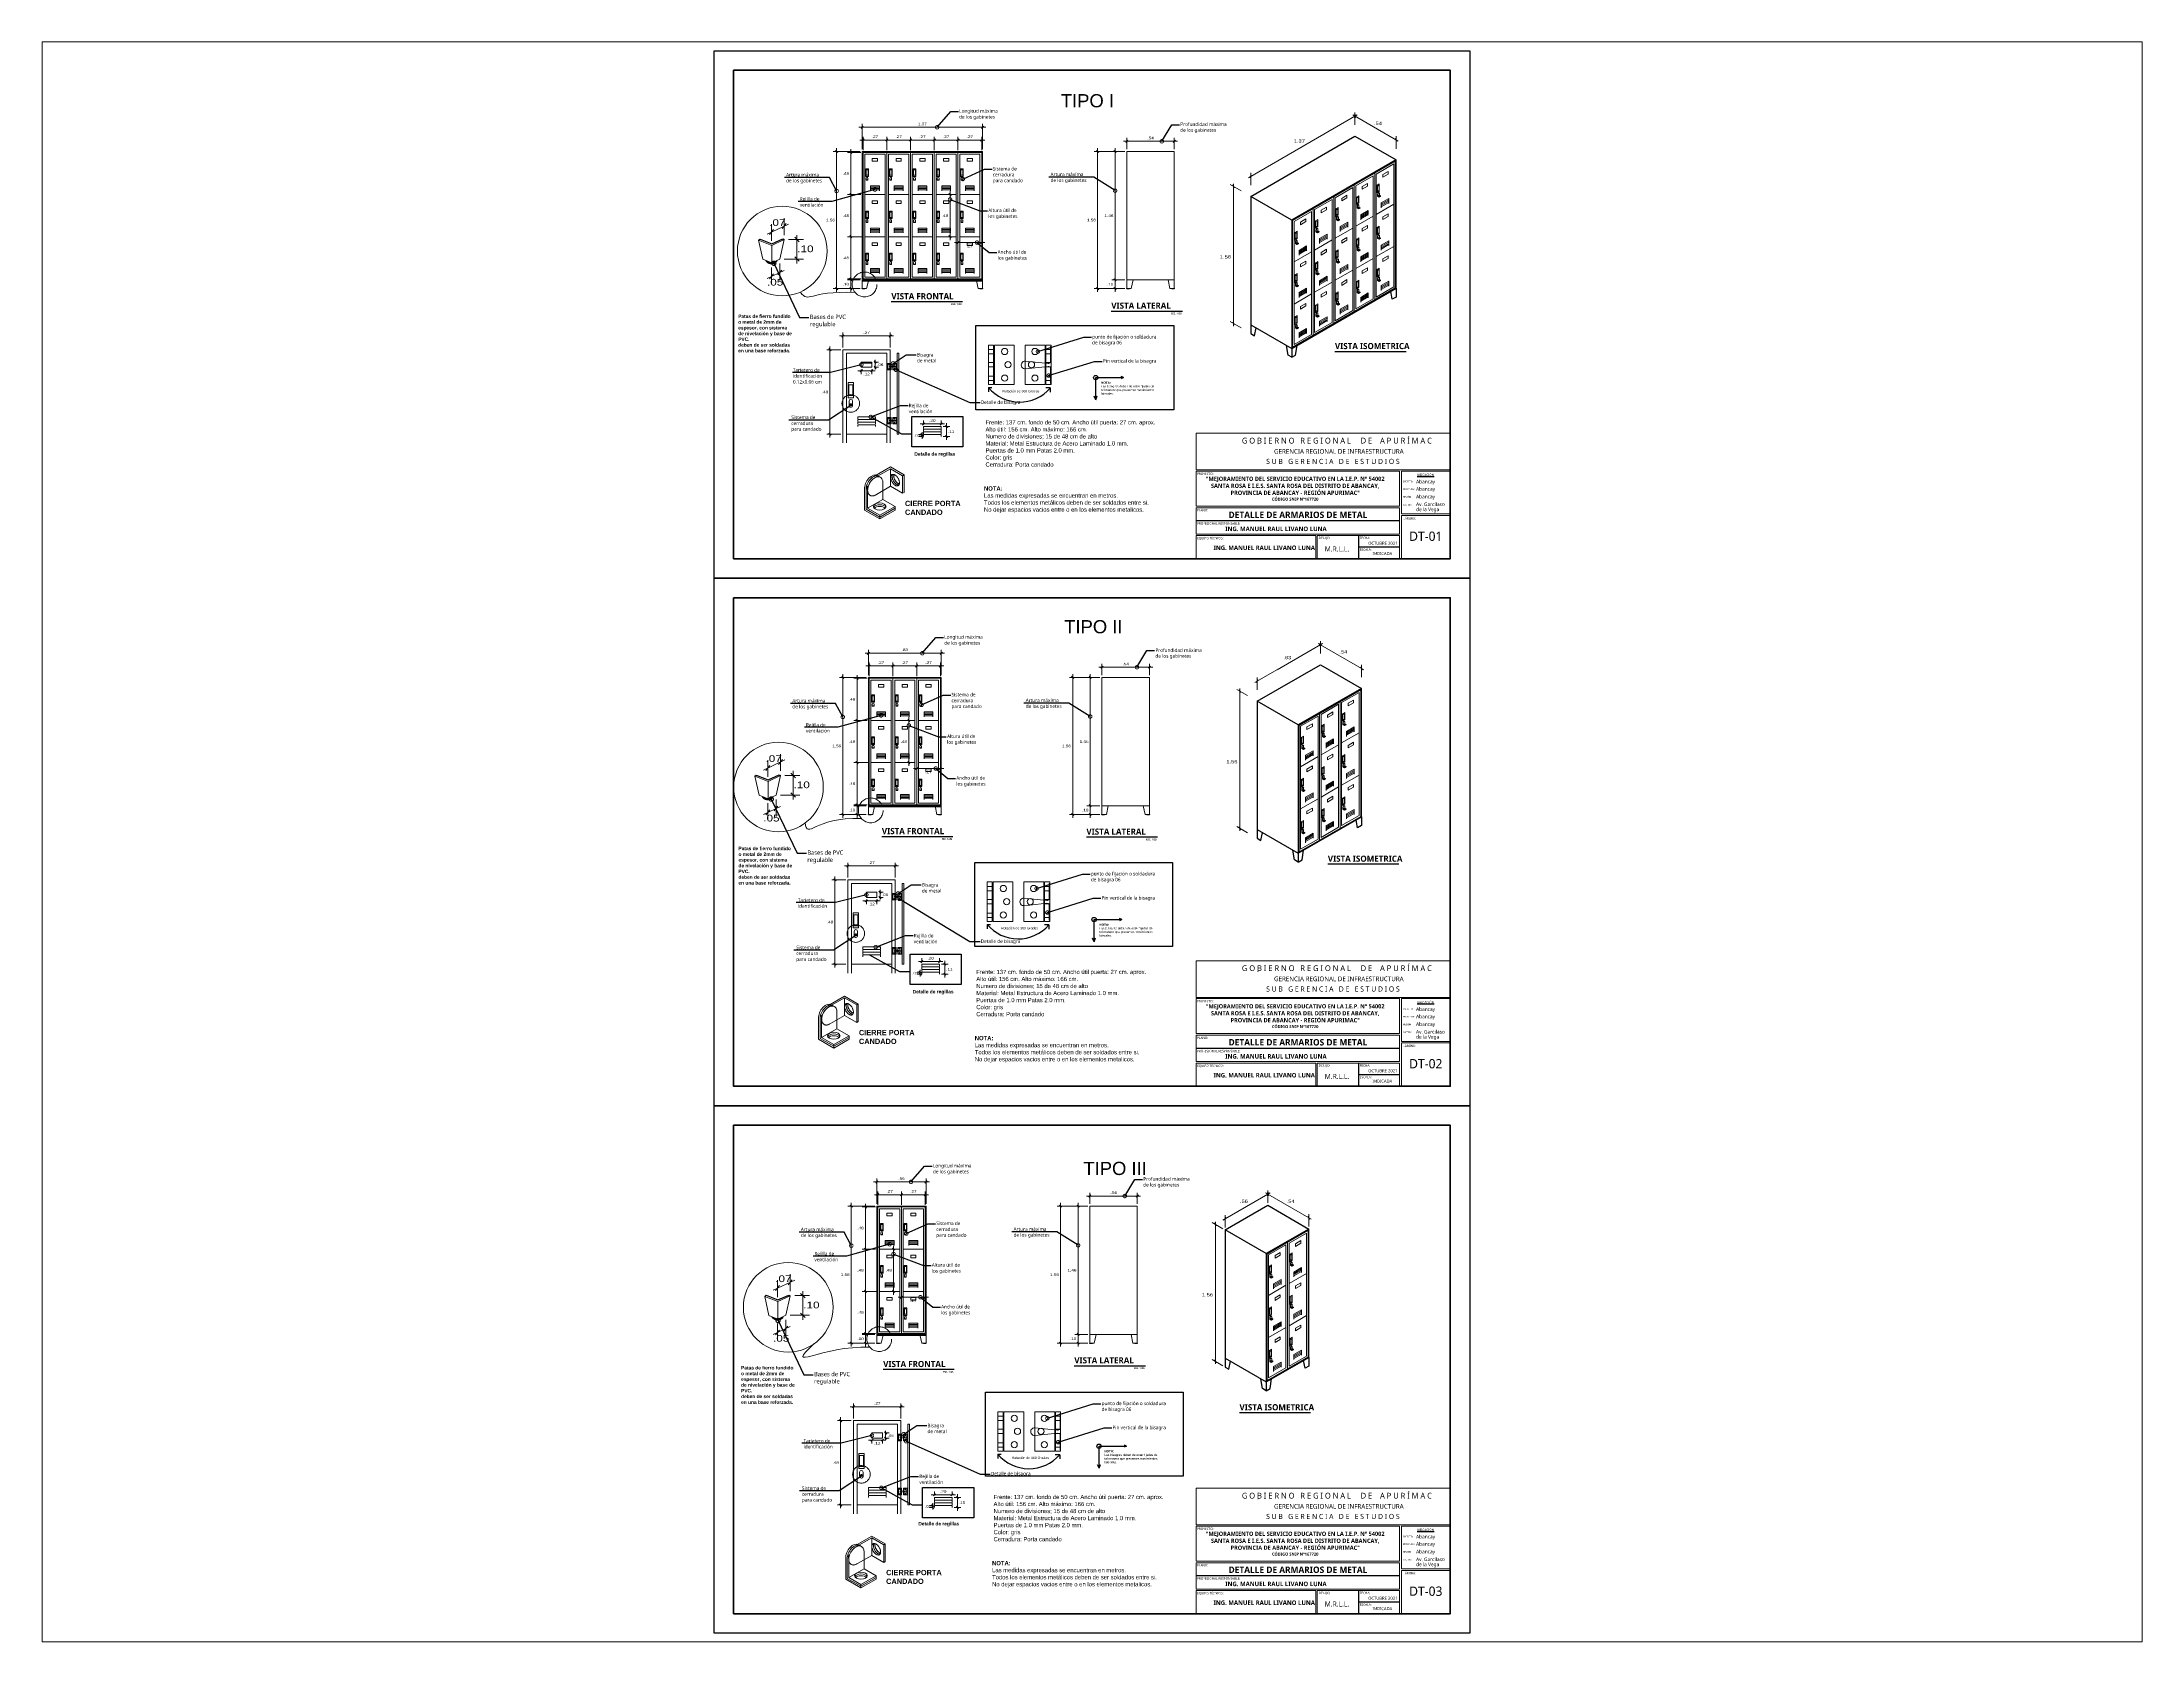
# Paper-space layout 'Presentación1' of a CAD drawing. Header units: inches. Extents: x 1.05 to 9.45, y 0.8 to 7.2.
# The model-space entities are those that its viewports show. They can reach past a viewport. Long polylines and large blocks are cut down to what shows.
import ezdxf
from ezdxf import colors
from ezdxf.entities.mleader import LeaderData, LeaderLine
from ezdxf.math import Vec2, Vec3

# ---------------------------------------------------------------- set-up
doc = ezdxf.new("R2010")
doc.units = ezdxf.units.IN
doc.header["$MEASUREMENT"] = 0
doc.linetypes.add('ACAD_ISO03W100', pattern=[30, 12, -18])
doc.linetypes.add('HIDDENX2', pattern=[19.05, 12.7, -6.35])
for name, color, linetype, lineweight in [('01', 9, 'Continuous', 5), ('02', 7, 'Continuous', 20), ('A_PROYECCIONES-02', 1, 'HIDDENX2', 13), ('Letras El', 7, 'Continuous', 5), ('LINEAS_IND.', 252, 'Continuous', 5)]:
    doc.layers.add(name, color=color, linetype=linetype, lineweight=lineweight)
doc.layers.add('L2', color=2, linetype='Continuous')
doc.layers.add('MEMBRETE', color=7, linetype='Continuous')
doc.styles.add('Generales', font='trebuc.ttf', dxfattribs={"height": 0.1})
doc.styles.add('Santa Rosa 1 50', font='trebuc.ttf')
doc.styles.get("Standard").update_dxf_attribs({"font": 'arial.ttf'})
doc.styles.add('TM-DIM', font='GOTHIC.TTF', dxfattribs={"width": 1.3})
doc.dimstyles.new('TM-25-4', dxfattribs={"dimscale": 0.25, "dimtxt": 0.12, "dimasz": 0.1, "dimexe": 0.15, "dimexo": 0.1, "dimgap": 0.09, "dimtad": 2, "dimtih": 1, "dimtoh": 1, "dimzin": 4, "dimdsep": 46, "dimtxsty": 'TM-DIM', "dimblk": 'OBLIQUE', "dimcen": 0.05, "dimdle": 0.15, "dimclrd": 1, "dimclre": 1, "dimclrt": 7, "dimadec": 0, "dimazin": 0, "dimtfac": 1, "dimtix": 1, "dimtmove": 2, "dimatfit": 3, "dimldrblk": 'OBLIQUE', "dimfxl": 1, "dimtolj": 1, "dimtzin": 4, "dimlwd": 0, "dimlwe": 0, "dimarcsym": 0})

# ---------------------------------------------------------------- blocks, each defined once
blk = doc.blocks.new('_Oblique')
at = {"color": 0, "linetype": 'ByBlock', "lineweight": -2}
blk.add_line((-0.5, -0.5), (0.5, 0.5), dxfattribs=at)
blk = doc.blocks.new('*D11')
at = {"color": 1, "lineweight": 0, "transparency": 16777216}
for p, q in [((16.037, 16.739), (16.037, 16.184)), ((16.151, 16.701), (15.999, 16.701)), ((16.151, 16.221), (15.999, 16.221))]:
    blk.add_line(p, q, dxfattribs=at)
at = {"layer": 'Defpoints', "color": 0, "transparency": 16777216}
for p in [(16.176, 16.701), (16.037, 16.221), (16.176, 16.221)]:
    blk.add_point(p, dxfattribs=at)
at = {"color": 1, "lineweight": 0, "transparency": 16777216, "xscale": 0.025, "yscale": 0.025, "zscale": 0.025}
for p, rotation in [((16.037, 16.701), 90), ((16.037, 16.221), 270)]:
    blk.add_blockref('_Oblique', p, dxfattribs=dict(at, rotation=rotation))
at = {"color": 7, "transparency": 16777216, "insert": (15.98, 16.461), "char_height": 0.03, "attachment_point": 5, "style": 'TM-DIM'}
blk.add_mtext('\\A1;.48', dxfattribs=at)
blk = doc.blocks.new('*D12')
at = {"color": 1, "lineweight": 0, "transparency": 16777216}
for p, q in [((16.037, 16.259), (16.037, 15.704)), ((16.151, 16.221), (15.999, 16.221)), ((16.171, 15.741), (15.999, 15.741))]:
    blk.add_line(p, q, dxfattribs=at)
at = {"layer": 'Defpoints', "color": 0, "transparency": 16777216}
for p in [(16.176, 16.221), (16.037, 15.741), (16.196, 15.741)]:
    blk.add_point(p, dxfattribs=at)
at = {"color": 1, "lineweight": 0, "transparency": 16777216, "xscale": 0.025, "yscale": 0.025, "zscale": 0.025}
for p, rotation in [((16.037, 16.221), 90), ((16.037, 15.741), 270)]:
    blk.add_blockref('_Oblique', p, dxfattribs=dict(at, rotation=rotation))
at = {"color": 7, "transparency": 16777216, "insert": (15.98, 15.981), "char_height": 0.03, "attachment_point": 5, "style": 'TM-DIM'}
blk.add_mtext('\\A1;.48', dxfattribs=at)
blk = doc.blocks.new('*D13')
at = {"color": 1, "lineweight": 0, "transparency": 16777216}
for p, q in [((16.037, 15.779), (16.037, 15.224)), ((16.171, 15.741), (15.999, 15.741)), ((16.151, 15.261), (15.999, 15.261))]:
    blk.add_line(p, q, dxfattribs=at)
at = {"layer": 'Defpoints', "color": 0, "transparency": 16777216}
for p in [(16.196, 15.741), (16.037, 15.261), (16.176, 15.261)]:
    blk.add_point(p, dxfattribs=at)
at = {"color": 1, "lineweight": 0, "transparency": 16777216, "xscale": 0.025, "yscale": 0.025, "zscale": 0.025}
for p, rotation in [((16.037, 15.741), 90), ((16.037, 15.261), 270)]:
    blk.add_blockref('_Oblique', p, dxfattribs=dict(at, rotation=rotation))
at = {"color": 7, "transparency": 16777216, "insert": (15.98, 15.501), "char_height": 0.03, "attachment_point": 5, "style": 'TM-DIM'}
blk.add_mtext('\\A1;.48', dxfattribs=at)
blk = doc.blocks.new('*D14')
at = {"color": 1, "lineweight": 0, "transparency": 16777216}
for p, q in [((16.141, 15.251), (15.999, 15.251)), ((16.141, 15.151), (15.999, 15.151)), ((16.037, 15.289), (16.037, 15.114))]:
    blk.add_line(p, q, dxfattribs=at)
at = {"layer": 'Defpoints', "color": 0, "transparency": 16777216}
for p in [(16.037, 15.151), (16.166, 15.251), (16.166, 15.151)]:
    blk.add_point(p, dxfattribs=at)
at = {"color": 1, "lineweight": 0, "transparency": 16777216, "xscale": 0.025, "yscale": 0.025, "zscale": 0.025}
for p, rotation in [((16.037, 15.251), 90), ((16.037, 15.151), 270)]:
    blk.add_blockref('_Oblique', p, dxfattribs=dict(at, rotation=rotation))
at = {"color": 7, "transparency": 16777216, "insert": (15.98, 15.201), "char_height": 0.03, "attachment_point": 5, "style": 'TM-DIM'}
blk.add_mtext('\\A1;.10', dxfattribs=at)
blk = doc.blocks.new('*D15')
at = {"color": 1, "lineweight": 0, "transparency": 16777216}
for p, q in [((15.875, 15.114), (15.875, 16.749)), ((16.141, 16.711), (15.837, 16.711)), ((16.141, 15.151), (15.837, 15.151))]:
    blk.add_line(p, q, dxfattribs=at)
at = {"layer": 'Defpoints', "color": 0, "transparency": 16777216}
for p in [(15.875, 16.711), (16.166, 16.711), (16.166, 15.151)]:
    blk.add_point(p, dxfattribs=at)
at = {"color": 1, "lineweight": 0, "transparency": 16777216, "xscale": 0.025, "yscale": 0.025, "zscale": 0.025}
for p, rotation in [((15.875, 16.711), 90), ((15.875, 15.151), 270)]:
    blk.add_blockref('_Oblique', p, dxfattribs=dict(at, rotation=rotation))
at = {"color": 7, "transparency": 16777216, "insert": (15.805, 15.931), "char_height": 0.03, "attachment_point": 5, "style": 'TM-DIM'}
blk.add_mtext('\\A1;1.56', dxfattribs=at)
blk = doc.blocks.new('*D16')
at = {"color": 1, "lineweight": 0, "transparency": 16777216}
for p, q in [((16.138, 16.842), (16.483, 16.842)), ((16.176, 16.726), (16.176, 16.879)), ((16.446, 16.726), (16.446, 16.879))]:
    blk.add_line(p, q, dxfattribs=at)
at = {"layer": 'Defpoints', "color": 0, "transparency": 16777216}
for p in [(16.446, 16.842), (16.176, 16.701), (16.446, 16.701)]:
    blk.add_point(p, dxfattribs=at)
at = {"color": 1, "lineweight": 0, "transparency": 16777216, "xscale": 0.025, "yscale": 0.025, "zscale": 0.025, "rotation": 180}
blk.add_blockref('_Oblique', (16.176, 16.842), dxfattribs=at)
at = {"color": 1, "lineweight": 0, "transparency": 16777216, "xscale": 0.025, "yscale": 0.025, "zscale": 0.025}
blk.add_blockref('_Oblique', (16.446, 16.842), dxfattribs=at)
at = {"color": 7, "transparency": 16777216, "insert": (16.311, 16.88), "char_height": 0.03, "attachment_point": 5, "style": 'TM-DIM'}
blk.add_mtext('\\A1;.27', dxfattribs=at)
blk = doc.blocks.new('*D17')
at = {"color": 1, "lineweight": 0, "transparency": 16777216}
for p, q in [((16.408, 16.842), (16.753, 16.842)), ((16.446, 16.726), (16.446, 16.879)), ((16.716, 16.726), (16.716, 16.879))]:
    blk.add_line(p, q, dxfattribs=at)
at = {"layer": 'Defpoints', "color": 0, "transparency": 16777216}
for p in [(16.716, 16.842), (16.446, 16.701), (16.716, 16.701)]:
    blk.add_point(p, dxfattribs=at)
at = {"color": 1, "lineweight": 0, "transparency": 16777216, "xscale": 0.025, "yscale": 0.025, "zscale": 0.025, "rotation": 180}
blk.add_blockref('_Oblique', (16.446, 16.842), dxfattribs=at)
at = {"color": 1, "lineweight": 0, "transparency": 16777216, "xscale": 0.025, "yscale": 0.025, "zscale": 0.025}
blk.add_blockref('_Oblique', (16.716, 16.842), dxfattribs=at)
at = {"color": 7, "transparency": 16777216, "insert": (16.581, 16.88), "char_height": 0.03, "attachment_point": 5, "style": 'TM-DIM'}
blk.add_mtext('\\A1;.27', dxfattribs=at)
blk = doc.blocks.new('*D18')
at = {"color": 1, "lineweight": 0, "transparency": 16777216}
for p, q in [((16.678, 16.842), (17.023, 16.842)), ((16.716, 16.726), (16.716, 16.879)), ((16.986, 16.726), (16.986, 16.879))]:
    blk.add_line(p, q, dxfattribs=at)
at = {"layer": 'Defpoints', "color": 0, "transparency": 16777216}
for p in [(16.986, 16.842), (16.716, 16.701), (16.986, 16.701)]:
    blk.add_point(p, dxfattribs=at)
at = {"color": 1, "lineweight": 0, "transparency": 16777216, "xscale": 0.025, "yscale": 0.025, "zscale": 0.025, "rotation": 180}
blk.add_blockref('_Oblique', (16.716, 16.842), dxfattribs=at)
at = {"color": 1, "lineweight": 0, "transparency": 16777216, "xscale": 0.025, "yscale": 0.025, "zscale": 0.025}
blk.add_blockref('_Oblique', (16.986, 16.842), dxfattribs=at)
at = {"color": 7, "transparency": 16777216, "insert": (16.851, 16.88), "char_height": 0.03, "attachment_point": 5, "style": 'TM-DIM'}
blk.add_mtext('\\A1;.27', dxfattribs=at)
blk = doc.blocks.new('*D19')
at = {"color": 1, "lineweight": 0, "transparency": 16777216}
for p, q in [((16.948, 16.842), (17.293, 16.842)), ((16.986, 16.726), (16.986, 16.879)), ((17.256, 16.726), (17.256, 16.879))]:
    blk.add_line(p, q, dxfattribs=at)
at = {"layer": 'Defpoints', "color": 0, "transparency": 16777216}
for p in [(17.256, 16.842), (16.986, 16.701), (17.256, 16.701)]:
    blk.add_point(p, dxfattribs=at)
at = {"color": 1, "lineweight": 0, "transparency": 16777216, "xscale": 0.025, "yscale": 0.025, "zscale": 0.025, "rotation": 180}
blk.add_blockref('_Oblique', (16.986, 16.842), dxfattribs=at)
at = {"color": 1, "lineweight": 0, "transparency": 16777216, "xscale": 0.025, "yscale": 0.025, "zscale": 0.025}
blk.add_blockref('_Oblique', (17.256, 16.842), dxfattribs=at)
at = {"color": 7, "transparency": 16777216, "insert": (17.121, 16.88), "char_height": 0.03, "attachment_point": 5, "style": 'TM-DIM'}
blk.add_mtext('\\A1;.27', dxfattribs=at)
blk = doc.blocks.new('*D20')
at = {"color": 1, "lineweight": 0, "transparency": 16777216}
for p, q in [((17.218, 16.842), (17.563, 16.842)), ((17.256, 16.726), (17.256, 16.879)), ((17.526, 16.726), (17.526, 16.879))]:
    blk.add_line(p, q, dxfattribs=at)
at = {"layer": 'Defpoints', "color": 0, "transparency": 16777216}
for p in [(17.526, 16.842), (17.256, 16.701), (17.526, 16.701)]:
    blk.add_point(p, dxfattribs=at)
at = {"color": 1, "lineweight": 0, "transparency": 16777216, "xscale": 0.025, "yscale": 0.025, "zscale": 0.025, "rotation": 180}
blk.add_blockref('_Oblique', (17.256, 16.842), dxfattribs=at)
at = {"color": 1, "lineweight": 0, "transparency": 16777216, "xscale": 0.025, "yscale": 0.025, "zscale": 0.025}
blk.add_blockref('_Oblique', (17.526, 16.842), dxfattribs=at)
at = {"color": 7, "transparency": 16777216, "insert": (17.391, 16.88), "char_height": 0.03, "attachment_point": 5, "style": 'TM-DIM'}
blk.add_mtext('\\A1;.27', dxfattribs=at)
blk = doc.blocks.new('*D21')
at = {"color": 1, "lineweight": 0, "transparency": 16777216}
for p, q in [((16.128, 16.987), (17.573, 16.987)), ((16.166, 16.736), (16.166, 17.025)), ((17.536, 16.736), (17.536, 17.025))]:
    blk.add_line(p, q, dxfattribs=at)
at = {"layer": 'Defpoints', "color": 0, "transparency": 16777216}
for p in [(17.536, 16.987), (16.166, 16.711), (17.536, 16.711)]:
    blk.add_point(p, dxfattribs=at)
at = {"color": 1, "lineweight": 0, "transparency": 16777216, "xscale": 0.025, "yscale": 0.025, "zscale": 0.025, "rotation": 180}
blk.add_blockref('_Oblique', (16.166, 16.987), dxfattribs=at)
at = {"color": 1, "lineweight": 0, "transparency": 16777216, "xscale": 0.025, "yscale": 0.025, "zscale": 0.025}
blk.add_blockref('_Oblique', (17.536, 16.987), dxfattribs=at)
at = {"color": 7, "transparency": 16777216, "insert": (16.851, 17.025), "char_height": 0.03, "attachment_point": 5, "style": 'TM-DIM'}
blk.add_mtext('\\A1;1.37', dxfattribs=at)
blk = doc.blocks.new('_DotSmall')
at = {"color": 0, "linetype": 'ByBlock', "const_width": 0.5}
blk.add_lwpolyline([(-0.0625, 0, 1), (0.0625, 0, 1)], format="xyb", close=True, dxfattribs=at)
blk = doc.blocks.new('*D23')
at = {"color": 1, "lineweight": 0, "transparency": 16777216}
for p, q in [((17.218, 15.675), (17.563, 15.675)), ((17.256, 15.716), (17.256, 15.637)), ((17.526, 15.716), (17.526, 15.637))]:
    blk.add_line(p, q, dxfattribs=at)
at = {"layer": 'Defpoints', "color": 0, "transparency": 16777216}
for p in [(17.256, 15.741), (17.526, 15.741), (17.526, 15.675)]:
    blk.add_point(p, dxfattribs=at)
at = {"color": 1, "lineweight": 0, "transparency": 16777216, "xscale": 0.025, "yscale": 0.025, "zscale": 0.025, "rotation": 180}
blk.add_blockref('_Oblique', (17.256, 15.675), dxfattribs=at)
at = {"color": 1, "lineweight": 0, "transparency": 16777216, "xscale": 0.025, "yscale": 0.025, "zscale": 0.025}
blk.add_blockref('_Oblique', (17.526, 15.675), dxfattribs=at)
at = {"color": 7, "transparency": 16777216, "insert": (17.391, 15.637), "char_height": 0.03, "attachment_point": 5, "style": 'TM-DIM'}
blk.add_mtext('\\A1;.27', dxfattribs=at)
blk = doc.blocks.new('*D24')
at = {"color": 1, "lineweight": 0, "transparency": 16777216}
for p, q in [((17.166, 16.259), (17.166, 15.704)), ((17.231, 16.221), (17.129, 16.221)), ((17.231, 15.741), (17.129, 15.741))]:
    blk.add_line(p, q, dxfattribs=at)
at = {"layer": 'Defpoints', "color": 0, "transparency": 16777216}
for p in [(17.256, 16.221), (17.166, 15.741), (17.256, 15.741)]:
    blk.add_point(p, dxfattribs=at)
at = {"color": 1, "lineweight": 0, "transparency": 16777216, "xscale": 0.025, "yscale": 0.025, "zscale": 0.025}
for p, rotation in [((17.166, 16.221), 90), ((17.166, 15.741), 270)]:
    blk.add_blockref('_Oblique', p, dxfattribs=dict(at, rotation=rotation))
at = {"color": 7, "transparency": 16777216, "insert": (17.109, 15.981), "char_height": 0.03, "attachment_point": 5, "style": 'TM-DIM'}
blk.add_mtext('\\A1;.48', dxfattribs=at)
blk = doc.blocks.new('*D25')
at = {"color": 1, "lineweight": 0, "transparency": 16777216}
for p, q in [((19.141, 16.827), (19.756, 16.827)), ((19.178, 16.736), (19.178, 16.865)), ((19.718, 16.736), (19.718, 16.865))]:
    blk.add_line(p, q, dxfattribs=at)
at = {"layer": 'Defpoints', "color": 0, "transparency": 16777216}
for p in [(19.718, 16.827), (19.178, 16.711), (19.718, 16.711)]:
    blk.add_point(p, dxfattribs=at)
at = {"color": 1, "lineweight": 0, "transparency": 16777216, "xscale": 0.025, "yscale": 0.025, "zscale": 0.025, "rotation": 180}
blk.add_blockref('_Oblique', (19.178, 16.827), dxfattribs=at)
at = {"color": 1, "lineweight": 0, "transparency": 16777216, "xscale": 0.025, "yscale": 0.025, "zscale": 0.025}
blk.add_blockref('_Oblique', (19.718, 16.827), dxfattribs=at)
at = {"color": 7, "transparency": 16777216, "insert": (19.448, 16.865), "char_height": 0.03, "attachment_point": 5, "style": 'TM-DIM'}
blk.add_mtext('\\A1;.54', dxfattribs=at)
blk = doc.blocks.new('*D26')
at = {"color": 1, "lineweight": 0, "transparency": 16777216}
for p, q in [((19.044, 16.749), (19.044, 15.214)), ((19.153, 16.711), (19.007, 16.711)), ((19.153, 15.251), (19.007, 15.251))]:
    blk.add_line(p, q, dxfattribs=at)
at = {"layer": 'Defpoints', "color": 0, "transparency": 16777216}
for p in [(19.178, 16.711), (19.044, 15.251), (19.178, 15.251)]:
    blk.add_point(p, dxfattribs=at)
at = {"color": 1, "lineweight": 0, "transparency": 16777216, "xscale": 0.025, "yscale": 0.025, "zscale": 0.025}
for p, rotation in [((19.044, 16.711), 90), ((19.044, 15.251), 270)]:
    blk.add_blockref('_Oblique', p, dxfattribs=dict(at, rotation=rotation))
at = {"color": 7, "transparency": 16777216, "insert": (18.974, 15.981), "char_height": 0.03, "attachment_point": 5, "style": 'TM-DIM'}
blk.add_mtext('\\A1;1.46', dxfattribs=at)
blk = doc.blocks.new('*D27')
at = {"color": 1, "lineweight": 0, "transparency": 16777216}
for p, q in [((19.153, 15.251), (19.007, 15.251)), ((19.153, 15.151), (19.007, 15.151)), ((19.044, 15.114), (19.044, 15.289))]:
    blk.add_line(p, q, dxfattribs=at)
at = {"layer": 'Defpoints', "color": 0, "transparency": 16777216}
for p in [(19.044, 15.251), (19.178, 15.251), (19.178, 15.151)]:
    blk.add_point(p, dxfattribs=at)
at = {"color": 1, "lineweight": 0, "transparency": 16777216, "xscale": 0.025, "yscale": 0.025, "zscale": 0.025}
for p, rotation in [((19.044, 15.251), 90), ((19.044, 15.151), 270)]:
    blk.add_blockref('_Oblique', p, dxfattribs=dict(at, rotation=rotation))
at = {"color": 7, "transparency": 16777216, "insert": (18.987, 15.201), "char_height": 0.03, "attachment_point": 5, "style": 'TM-DIM'}
blk.add_mtext('\\A1;.10', dxfattribs=at)
blk = doc.blocks.new('*D28')
at = {"color": 1, "lineweight": 0, "transparency": 16777216}
for p, q in [((15.908, 14.612), (16.523, 14.612)), ((15.946, 14.48), (15.946, 14.65)), ((16.486, 14.48), (16.486, 14.65))]:
    blk.add_line(p, q, dxfattribs=at)
at = {"layer": 'Defpoints', "color": 0, "transparency": 16777216}
for p in [(16.486, 14.612), (15.946, 14.455), (16.486, 14.455)]:
    blk.add_point(p, dxfattribs=at)
at = {"color": 1, "lineweight": 0, "transparency": 16777216, "xscale": 0.025, "yscale": 0.025, "zscale": 0.025, "rotation": 180}
blk.add_blockref('_Oblique', (15.946, 14.612), dxfattribs=at)
at = {"color": 1, "lineweight": 0, "transparency": 16777216, "xscale": 0.025, "yscale": 0.025, "zscale": 0.025}
blk.add_blockref('_Oblique', (16.486, 14.612), dxfattribs=at)
at = {"color": 7, "transparency": 16777216, "insert": (16.216, 14.651), "char_height": 0.03, "attachment_point": 5, "style": 'TM-DIM'}
blk.add_mtext('\\A1;.27', dxfattribs=at)
blk = doc.blocks.new('*D29')
at = {"color": 1, "lineweight": 0, "transparency": 16777216}
for p, q in [((15.921, 14.455), (15.762, 14.455)), ((15.799, 14.492), (15.799, 13.457)), ((15.921, 13.495), (15.762, 13.495))]:
    blk.add_line(p, q, dxfattribs=at)
at = {"layer": 'Defpoints', "color": 0, "transparency": 16777216}
for p in [(15.946, 14.455), (15.799, 13.495), (15.946, 13.495)]:
    blk.add_point(p, dxfattribs=at)
at = {"color": 1, "lineweight": 0, "transparency": 16777216, "xscale": 0.025, "yscale": 0.025, "zscale": 0.025}
for p, rotation in [((15.799, 14.455), 90), ((15.799, 13.495), 270)]:
    blk.add_blockref('_Oblique', p, dxfattribs=dict(at, rotation=rotation))
at = {"color": 7, "transparency": 16777216, "insert": (15.743, 13.975), "char_height": 0.03, "attachment_point": 5, "style": 'TM-DIM'}
blk.add_mtext('\\A1;.48', dxfattribs=at)
blk = doc.blocks.new('*D30')
at = {"color": 1, "lineweight": 0, "transparency": 16777216}
for p, q in [((18.845, 16.749), (18.845, 15.114)), ((19.153, 16.711), (18.807, 16.711)), ((19.153, 15.151), (18.807, 15.151))]:
    blk.add_line(p, q, dxfattribs=at)
at = {"layer": 'Defpoints', "color": 0, "transparency": 16777216}
for p in [(19.178, 16.711), (18.845, 15.151), (19.178, 15.151)]:
    blk.add_point(p, dxfattribs=at)
at = {"color": 1, "lineweight": 0, "transparency": 16777216, "xscale": 0.025, "yscale": 0.025, "zscale": 0.025}
for p, rotation in [((18.845, 16.711), 90), ((18.845, 15.151), 270)]:
    blk.add_blockref('_Oblique', p, dxfattribs=dict(at, rotation=rotation))
at = {"color": 7, "transparency": 16777216, "insert": (18.775, 15.931), "char_height": 0.03, "attachment_point": 5, "style": 'TM-DIM'}
blk.add_mtext('\\A1;1.56', dxfattribs=at)
blk = doc.blocks.new('*D33')
at = {"color": 1, "lineweight": 0, "transparency": 16777216}
for p, q in [((18.858, 10.842), (19.473, 10.842)), ((18.895, 10.751), (18.895, 10.879)), ((19.435, 10.751), (19.435, 10.879))]:
    blk.add_line(p, q, dxfattribs=at)
at = {"layer": 'Defpoints', "color": 0, "transparency": 16777216}
for p in [(19.435, 10.842), (18.895, 10.726), (19.435, 10.726)]:
    blk.add_point(p, dxfattribs=at)
at = {"color": 1, "lineweight": 0, "transparency": 16777216, "xscale": 0.025, "yscale": 0.025, "zscale": 0.025, "rotation": 180}
blk.add_blockref('_Oblique', (18.895, 10.842), dxfattribs=at)
at = {"color": 1, "lineweight": 0, "transparency": 16777216, "xscale": 0.025, "yscale": 0.025, "zscale": 0.025}
blk.add_blockref('_Oblique', (19.435, 10.842), dxfattribs=at)
at = {"color": 7, "transparency": 16777216, "insert": (19.165, 10.88), "char_height": 0.03, "attachment_point": 5, "style": 'TM-DIM'}
blk.add_mtext('\\A1;.54', dxfattribs=at)
blk = doc.blocks.new('*D34')
at = {"color": 1, "lineweight": 0, "transparency": 16777216}
for p, q in [((18.761, 10.763), (18.761, 9.228)), ((18.87, 10.726), (18.724, 10.726)), ((18.87, 9.266), (18.724, 9.266))]:
    blk.add_line(p, q, dxfattribs=at)
at = {"layer": 'Defpoints', "color": 0, "transparency": 16777216}
for p in [(18.895, 10.726), (18.761, 9.266), (18.895, 9.266)]:
    blk.add_point(p, dxfattribs=at)
at = {"color": 1, "lineweight": 0, "transparency": 16777216, "xscale": 0.025, "yscale": 0.025, "zscale": 0.025}
for p, rotation in [((18.761, 10.726), 90), ((18.761, 9.266), 270)]:
    blk.add_blockref('_Oblique', p, dxfattribs=dict(at, rotation=rotation))
at = {"color": 7, "transparency": 16777216, "insert": (18.691, 9.996), "char_height": 0.03, "attachment_point": 5, "style": 'TM-DIM'}
blk.add_mtext('\\A1;1.46', dxfattribs=at)
blk = doc.blocks.new('*D35')
at = {"color": 1, "lineweight": 0, "transparency": 16777216}
for p, q in [((18.87, 9.266), (18.724, 9.266)), ((18.87, 9.166), (18.724, 9.166)), ((18.761, 9.128), (18.761, 9.303))]:
    blk.add_line(p, q, dxfattribs=at)
at = {"layer": 'Defpoints', "color": 0, "transparency": 16777216}
for p in [(18.761, 9.266), (18.895, 9.266), (18.895, 9.166)]:
    blk.add_point(p, dxfattribs=at)
at = {"color": 1, "lineweight": 0, "transparency": 16777216, "xscale": 0.025, "yscale": 0.025, "zscale": 0.025}
for p, rotation in [((18.761, 9.266), 90), ((18.761, 9.166), 270)]:
    blk.add_blockref('_Oblique', p, dxfattribs=dict(at, rotation=rotation))
at = {"color": 7, "transparency": 16777216, "insert": (18.704, 9.216), "char_height": 0.03, "attachment_point": 5, "style": 'TM-DIM'}
blk.add_mtext('\\A1;.10', dxfattribs=at)
blk = doc.blocks.new('*D31')
at = {"color": 1, "lineweight": 0, "transparency": 16777216}
for p, q in [((16.003, 8.447), (16.003, 8.617)), ((16.543, 8.447), (16.543, 8.617)), ((15.965, 8.58), (16.58, 8.58))]:
    blk.add_line(p, q, dxfattribs=at)
at = {"layer": 'Defpoints', "color": 0, "transparency": 16777216}
for p in [(16.003, 8.422), (16.543, 8.58), (16.543, 8.422)]:
    blk.add_point(p, dxfattribs=at)
at = {"color": 1, "lineweight": 0, "transparency": 16777216, "xscale": 0.025, "yscale": 0.025, "zscale": 0.025, "rotation": 180}
blk.add_blockref('_Oblique', (16.003, 8.58), dxfattribs=at)
at = {"color": 1, "lineweight": 0, "transparency": 16777216, "xscale": 0.025, "yscale": 0.025, "zscale": 0.025}
blk.add_blockref('_Oblique', (16.543, 8.58), dxfattribs=at)
at = {"color": 7, "transparency": 16777216, "insert": (16.273, 8.618), "char_height": 0.03, "attachment_point": 5, "style": 'TM-DIM'}
blk.add_mtext('\\A1;.27', dxfattribs=at)
blk = doc.blocks.new('*D32')
at = {"color": 1, "lineweight": 0, "transparency": 16777216}
for p, q in [((15.978, 8.422), (15.819, 8.422)), ((15.856, 8.459), (15.856, 7.424)), ((15.978, 7.462), (15.819, 7.462))]:
    blk.add_line(p, q, dxfattribs=at)
at = {"layer": 'Defpoints', "color": 0, "transparency": 16777216}
for p in [(16.003, 8.422), (15.856, 7.462), (16.003, 7.462)]:
    blk.add_point(p, dxfattribs=at)
at = {"color": 1, "lineweight": 0, "transparency": 16777216, "xscale": 0.025, "yscale": 0.025, "zscale": 0.025}
for p, rotation in [((15.856, 8.422), 90), ((15.856, 7.462), 270)]:
    blk.add_blockref('_Oblique', p, dxfattribs=dict(at, rotation=rotation))
at = {"color": 7, "transparency": 16777216, "insert": (15.8, 7.942), "char_height": 0.03, "attachment_point": 5, "style": 'TM-DIM'}
blk.add_mtext('\\A1;.48', dxfattribs=at)
blk = doc.blocks.new('*D36')
at = {"color": 1, "lineweight": 0, "transparency": 16777216}
for p, q in [((18.562, 10.763), (18.562, 9.128)), ((18.87, 10.726), (18.524, 10.726)), ((18.87, 9.166), (18.524, 9.166))]:
    blk.add_line(p, q, dxfattribs=at)
at = {"layer": 'Defpoints', "color": 0, "transparency": 16777216}
for p in [(18.895, 10.726), (18.562, 9.166), (18.895, 9.166)]:
    blk.add_point(p, dxfattribs=at)
at = {"color": 1, "lineweight": 0, "transparency": 16777216, "xscale": 0.025, "yscale": 0.025, "zscale": 0.025}
for p, rotation in [((18.562, 10.726), 90), ((18.562, 9.166), 270)]:
    blk.add_blockref('_Oblique', p, dxfattribs=dict(at, rotation=rotation))
at = {"color": 7, "transparency": 16777216, "insert": (18.491, 9.946), "char_height": 0.03, "attachment_point": 5, "style": 'TM-DIM'}
blk.add_mtext('\\A1;1.56', dxfattribs=at)
blk = doc.blocks.new('*D41')
at = {"color": 1, "lineweight": 0, "transparency": 16777216}
for p, q in [((18.719, 4.824), (19.334, 4.824)), ((18.757, 4.734), (18.757, 4.862)), ((19.297, 4.734), (19.297, 4.862))]:
    blk.add_line(p, q, dxfattribs=at)
at = {"layer": 'Defpoints', "color": 0, "transparency": 16777216}
for p in [(19.297, 4.824), (18.757, 4.709), (19.297, 4.709)]:
    blk.add_point(p, dxfattribs=at)
at = {"color": 1, "lineweight": 0, "transparency": 16777216, "xscale": 0.025, "yscale": 0.025, "zscale": 0.025, "rotation": 180}
blk.add_blockref('_Oblique', (18.757, 4.824), dxfattribs=at)
at = {"color": 1, "lineweight": 0, "transparency": 16777216, "xscale": 0.025, "yscale": 0.025, "zscale": 0.025}
blk.add_blockref('_Oblique', (19.297, 4.824), dxfattribs=at)
at = {"color": 7, "transparency": 16777216, "insert": (19.027, 4.863), "char_height": 0.03, "attachment_point": 5, "style": 'TM-DIM'}
blk.add_mtext('\\A1;.54', dxfattribs=at)
blk = doc.blocks.new('*D42')
at = {"color": 1, "lineweight": 0, "transparency": 16777216}
for p, q in [((18.732, 4.709), (18.585, 4.709)), ((18.623, 4.746), (18.623, 3.211)), ((18.732, 3.249), (18.585, 3.249))]:
    blk.add_line(p, q, dxfattribs=at)
at = {"layer": 'Defpoints', "color": 0, "transparency": 16777216}
for p in [(18.757, 4.709), (18.623, 3.249), (18.757, 3.249)]:
    blk.add_point(p, dxfattribs=at)
at = {"color": 1, "lineweight": 0, "transparency": 16777216, "xscale": 0.025, "yscale": 0.025, "zscale": 0.025}
for p, rotation in [((18.623, 4.709), 90), ((18.623, 3.249), 270)]:
    blk.add_blockref('_Oblique', p, dxfattribs=dict(at, rotation=rotation))
at = {"color": 7, "transparency": 16777216, "insert": (18.553, 3.979), "char_height": 0.03, "attachment_point": 5, "style": 'TM-DIM'}
blk.add_mtext('\\A1;1.46', dxfattribs=at)
blk = doc.blocks.new('*D43')
at = {"color": 1, "lineweight": 0, "transparency": 16777216}
for p, q in [((18.732, 3.249), (18.585, 3.249)), ((18.732, 3.149), (18.585, 3.149)), ((18.623, 3.111), (18.623, 3.286))]:
    blk.add_line(p, q, dxfattribs=at)
at = {"layer": 'Defpoints', "color": 0, "transparency": 16777216}
for p in [(18.623, 3.249), (18.757, 3.249), (18.757, 3.149)]:
    blk.add_point(p, dxfattribs=at)
at = {"color": 1, "lineweight": 0, "transparency": 16777216, "xscale": 0.025, "yscale": 0.025, "zscale": 0.025}
for p, rotation in [((18.623, 3.249), 90), ((18.623, 3.149), 270)]:
    blk.add_blockref('_Oblique', p, dxfattribs=dict(at, rotation=rotation))
at = {"color": 7, "transparency": 16777216, "insert": (18.566, 3.199), "char_height": 0.03, "attachment_point": 5, "style": 'TM-DIM'}
blk.add_mtext('\\A1;.10', dxfattribs=at)
blk = doc.blocks.new('*D38')
at = {"color": 1, "lineweight": 0, "transparency": 16777216}
for p, q in [((16.029, 2.426), (16.644, 2.426)), ((16.067, 2.293), (16.067, 2.464)), ((16.607, 2.293), (16.607, 2.464))]:
    blk.add_line(p, q, dxfattribs=at)
at = {"layer": 'Defpoints', "color": 0, "transparency": 16777216}
for p in [(16.607, 2.426), (16.067, 2.268), (16.607, 2.268)]:
    blk.add_point(p, dxfattribs=at)
at = {"color": 1, "lineweight": 0, "transparency": 16777216, "xscale": 0.025, "yscale": 0.025, "zscale": 0.025, "rotation": 180}
blk.add_blockref('_Oblique', (16.067, 2.426), dxfattribs=at)
at = {"color": 1, "lineweight": 0, "transparency": 16777216, "xscale": 0.025, "yscale": 0.025, "zscale": 0.025}
blk.add_blockref('_Oblique', (16.607, 2.426), dxfattribs=at)
at = {"color": 7, "transparency": 16777216, "insert": (16.337, 2.464), "char_height": 0.03, "attachment_point": 5, "style": 'TM-DIM'}
blk.add_mtext('\\A1;.27', dxfattribs=at)
blk = doc.blocks.new('*D39')
at = {"color": 1, "lineweight": 0, "transparency": 16777216}
for p, q in [((16.042, 2.268), (15.883, 2.268)), ((15.92, 2.306), (15.92, 1.271)), ((16.042, 1.308), (15.883, 1.308))]:
    blk.add_line(p, q, dxfattribs=at)
at = {"layer": 'Defpoints', "color": 0, "transparency": 16777216}
for p in [(16.067, 2.268), (15.92, 1.308), (16.067, 1.308)]:
    blk.add_point(p, dxfattribs=at)
at = {"color": 1, "lineweight": 0, "transparency": 16777216, "xscale": 0.025, "yscale": 0.025, "zscale": 0.025}
for p, rotation in [((15.92, 2.268), 90), ((15.92, 1.308), 270)]:
    blk.add_blockref('_Oblique', p, dxfattribs=dict(at, rotation=rotation))
at = {"color": 7, "transparency": 16777216, "insert": (15.864, 1.788), "char_height": 0.03, "attachment_point": 5, "style": 'TM-DIM'}
blk.add_mtext('\\A1;.48', dxfattribs=at)
blk = doc.blocks.new('*D40')
at = {"color": 1, "lineweight": 0, "transparency": 16777216}
for p, q in [((18.732, 4.709), (18.386, 4.709)), ((18.423, 4.746), (18.423, 3.111)), ((18.732, 3.149), (18.386, 3.149))]:
    blk.add_line(p, q, dxfattribs=at)
at = {"layer": 'Defpoints', "color": 0, "transparency": 16777216}
for p in [(18.757, 4.709), (18.423, 3.149), (18.757, 3.149)]:
    blk.add_point(p, dxfattribs=at)
at = {"color": 1, "lineweight": 0, "transparency": 16777216, "xscale": 0.025, "yscale": 0.025, "zscale": 0.025}
for p, rotation in [((18.423, 4.709), 90), ((18.423, 3.149), 270)]:
    blk.add_blockref('_Oblique', p, dxfattribs=dict(at, rotation=rotation))
at = {"color": 7, "transparency": 16777216, "insert": (18.353, 3.929), "char_height": 0.03, "attachment_point": 5, "style": 'TM-DIM'}
blk.add_mtext('\\A1;1.56', dxfattribs=at)
blk = doc.blocks.new('*D45')
at = {"color": 1, "lineweight": 0, "transparency": 16777216}
for p, q in [((16.221, 10.716), (16.07, 10.716)), ((16.107, 10.753), (16.107, 10.198)), ((16.221, 10.236), (16.07, 10.236))]:
    blk.add_line(p, q, dxfattribs=at)
at = {"layer": 'Defpoints', "color": 0, "transparency": 16777216}
for p in [(16.246, 10.716), (16.107, 10.236), (16.246, 10.236)]:
    blk.add_point(p, dxfattribs=at)
at = {"color": 1, "lineweight": 0, "transparency": 16777216, "xscale": 0.025, "yscale": 0.025, "zscale": 0.025}
for p, rotation in [((16.107, 10.716), 90), ((16.107, 10.236), 270)]:
    blk.add_blockref('_Oblique', p, dxfattribs=dict(at, rotation=rotation))
at = {"color": 7, "transparency": 16777216, "insert": (16.051, 10.476), "char_height": 0.03, "attachment_point": 5, "style": 'TM-DIM'}
blk.add_mtext('\\A1;.48', dxfattribs=at)
blk = doc.blocks.new('*D46')
at = {"color": 1, "lineweight": 0, "transparency": 16777216}
for p, q in [((16.221, 10.236), (16.07, 10.236)), ((16.107, 10.273), (16.107, 9.718)), ((16.241, 9.756), (16.07, 9.756))]:
    blk.add_line(p, q, dxfattribs=at)
at = {"layer": 'Defpoints', "color": 0, "transparency": 16777216}
for p in [(16.246, 10.236), (16.107, 9.756), (16.266, 9.756)]:
    blk.add_point(p, dxfattribs=at)
at = {"color": 1, "lineweight": 0, "transparency": 16777216, "xscale": 0.025, "yscale": 0.025, "zscale": 0.025}
for p, rotation in [((16.107, 10.236), 90), ((16.107, 9.756), 270)]:
    blk.add_blockref('_Oblique', p, dxfattribs=dict(at, rotation=rotation))
at = {"color": 7, "transparency": 16777216, "insert": (16.051, 9.996), "char_height": 0.03, "attachment_point": 5, "style": 'TM-DIM'}
blk.add_mtext('\\A1;.48', dxfattribs=at)
blk = doc.blocks.new('*D47')
at = {"color": 1, "lineweight": 0, "transparency": 16777216}
for p, q in [((16.241, 9.756), (16.07, 9.756)), ((16.107, 9.793), (16.107, 9.238)), ((16.221, 9.276), (16.07, 9.276))]:
    blk.add_line(p, q, dxfattribs=at)
at = {"layer": 'Defpoints', "color": 0, "transparency": 16777216}
for p in [(16.266, 9.756), (16.107, 9.276), (16.246, 9.276)]:
    blk.add_point(p, dxfattribs=at)
at = {"color": 1, "lineweight": 0, "transparency": 16777216, "xscale": 0.025, "yscale": 0.025, "zscale": 0.025}
for p, rotation in [((16.107, 9.756), 90), ((16.107, 9.276), 270)]:
    blk.add_blockref('_Oblique', p, dxfattribs=dict(at, rotation=rotation))
at = {"color": 7, "transparency": 16777216, "insert": (16.051, 9.516), "char_height": 0.03, "attachment_point": 5, "style": 'TM-DIM'}
blk.add_mtext('\\A1;.48', dxfattribs=at)
blk = doc.blocks.new('*D48')
at = {"color": 1, "lineweight": 0, "transparency": 16777216}
for p, q in [((16.211, 9.266), (16.07, 9.266)), ((16.211, 9.166), (16.07, 9.166)), ((16.107, 9.303), (16.107, 9.128))]:
    blk.add_line(p, q, dxfattribs=at)
at = {"layer": 'Defpoints', "color": 0, "transparency": 16777216}
for p in [(16.107, 9.166), (16.236, 9.266), (16.236, 9.166)]:
    blk.add_point(p, dxfattribs=at)
at = {"color": 1, "lineweight": 0, "transparency": 16777216, "xscale": 0.025, "yscale": 0.025, "zscale": 0.025}
for p, rotation in [((16.107, 9.266), 90), ((16.107, 9.166), 270)]:
    blk.add_blockref('_Oblique', p, dxfattribs=dict(at, rotation=rotation))
at = {"color": 7, "transparency": 16777216, "insert": (16.05, 9.216), "char_height": 0.03, "attachment_point": 5, "style": 'TM-DIM'}
blk.add_mtext('\\A1;.10', dxfattribs=at)
blk = doc.blocks.new('*D49')
at = {"color": 1, "lineweight": 0, "transparency": 16777216}
for p, q in [((15.945, 9.128), (15.945, 10.763)), ((16.211, 10.726), (15.908, 10.726)), ((16.211, 9.166), (15.908, 9.166))]:
    blk.add_line(p, q, dxfattribs=at)
at = {"layer": 'Defpoints', "color": 0, "transparency": 16777216}
for p in [(15.945, 10.726), (16.236, 10.726), (16.236, 9.166)]:
    blk.add_point(p, dxfattribs=at)
at = {"color": 1, "lineweight": 0, "transparency": 16777216, "xscale": 0.025, "yscale": 0.025, "zscale": 0.025}
for p, rotation in [((15.945, 10.726), 90), ((15.945, 9.166), 270)]:
    blk.add_blockref('_Oblique', p, dxfattribs=dict(at, rotation=rotation))
at = {"color": 7, "transparency": 16777216, "insert": (15.875, 9.946), "char_height": 0.03, "attachment_point": 5, "style": 'TM-DIM'}
blk.add_mtext('\\A1;1.56', dxfattribs=at)
blk = doc.blocks.new('*D50')
at = {"color": 1, "lineweight": 0, "transparency": 16777216}
for p, q in [((16.209, 10.856), (16.554, 10.856)), ((16.246, 10.741), (16.246, 10.894)), ((16.516, 10.741), (16.516, 10.894))]:
    blk.add_line(p, q, dxfattribs=at)
at = {"layer": 'Defpoints', "color": 0, "transparency": 16777216}
for p in [(16.516, 10.856), (16.246, 10.716), (16.516, 10.716)]:
    blk.add_point(p, dxfattribs=at)
at = {"color": 1, "lineweight": 0, "transparency": 16777216, "xscale": 0.025, "yscale": 0.025, "zscale": 0.025, "rotation": 180}
blk.add_blockref('_Oblique', (16.246, 10.856), dxfattribs=at)
at = {"color": 1, "lineweight": 0, "transparency": 16777216, "xscale": 0.025, "yscale": 0.025, "zscale": 0.025}
blk.add_blockref('_Oblique', (16.516, 10.856), dxfattribs=at)
at = {"color": 7, "transparency": 16777216, "insert": (16.381, 10.895), "char_height": 0.03, "attachment_point": 5, "style": 'TM-DIM'}
blk.add_mtext('\\A1;.27', dxfattribs=at)
blk = doc.blocks.new('*D51')
at = {"color": 1, "lineweight": 0, "transparency": 16777216}
for p, q in [((16.479, 10.856), (16.824, 10.856)), ((16.516, 10.741), (16.516, 10.894)), ((16.786, 10.741), (16.786, 10.894))]:
    blk.add_line(p, q, dxfattribs=at)
at = {"layer": 'Defpoints', "color": 0, "transparency": 16777216}
for p in [(16.786, 10.856), (16.516, 10.716), (16.786, 10.716)]:
    blk.add_point(p, dxfattribs=at)
at = {"color": 1, "lineweight": 0, "transparency": 16777216, "xscale": 0.025, "yscale": 0.025, "zscale": 0.025, "rotation": 180}
blk.add_blockref('_Oblique', (16.516, 10.856), dxfattribs=at)
at = {"color": 1, "lineweight": 0, "transparency": 16777216, "xscale": 0.025, "yscale": 0.025, "zscale": 0.025}
blk.add_blockref('_Oblique', (16.786, 10.856), dxfattribs=at)
at = {"color": 7, "transparency": 16777216, "insert": (16.651, 10.895), "char_height": 0.03, "attachment_point": 5, "style": 'TM-DIM'}
blk.add_mtext('\\A1;.27', dxfattribs=at)
blk = doc.blocks.new('*D52')
at = {"color": 1, "lineweight": 0, "transparency": 16777216}
for p, q in [((16.749, 10.856), (17.094, 10.856)), ((16.786, 10.741), (16.786, 10.894)), ((17.056, 10.741), (17.056, 10.894))]:
    blk.add_line(p, q, dxfattribs=at)
at = {"layer": 'Defpoints', "color": 0, "transparency": 16777216}
for p in [(17.056, 10.856), (16.786, 10.716), (17.056, 10.716)]:
    blk.add_point(p, dxfattribs=at)
at = {"color": 1, "lineweight": 0, "transparency": 16777216, "xscale": 0.025, "yscale": 0.025, "zscale": 0.025, "rotation": 180}
blk.add_blockref('_Oblique', (16.786, 10.856), dxfattribs=at)
at = {"color": 1, "lineweight": 0, "transparency": 16777216, "xscale": 0.025, "yscale": 0.025, "zscale": 0.025}
blk.add_blockref('_Oblique', (17.056, 10.856), dxfattribs=at)
at = {"color": 7, "transparency": 16777216, "insert": (16.921, 10.895), "char_height": 0.03, "attachment_point": 5, "style": 'TM-DIM'}
blk.add_mtext('\\A1;.27', dxfattribs=at)
blk = doc.blocks.new('*D53')
at = {"color": 1, "lineweight": 0, "transparency": 16777216}
for p, q in [((16.199, 11.001), (17.104, 11.001)), ((16.236, 10.751), (16.236, 11.039)), ((17.066, 10.751), (17.066, 11.039))]:
    blk.add_line(p, q, dxfattribs=at)
at = {"layer": 'Defpoints', "color": 0, "transparency": 16777216}
for p in [(17.066, 11.001), (16.236, 10.726), (17.066, 10.726)]:
    blk.add_point(p, dxfattribs=at)
at = {"color": 1, "lineweight": 0, "transparency": 16777216, "xscale": 0.025, "yscale": 0.025, "zscale": 0.025, "rotation": 180}
blk.add_blockref('_Oblique', (16.236, 11.001), dxfattribs=at)
at = {"color": 1, "lineweight": 0, "transparency": 16777216, "xscale": 0.025, "yscale": 0.025, "zscale": 0.025}
blk.add_blockref('_Oblique', (17.066, 11.001), dxfattribs=at)
at = {"color": 7, "transparency": 16777216, "insert": (16.651, 11.04), "char_height": 0.03, "attachment_point": 5, "style": 'TM-DIM'}
blk.add_mtext('\\A1;.83', dxfattribs=at)
blk = doc.blocks.new('*D44')
at = {"color": 1, "lineweight": 0, "transparency": 16777216}
for p, q in [((16.749, 9.689), (17.094, 9.689)), ((16.786, 9.731), (16.786, 9.652)), ((17.056, 9.731), (17.056, 9.652))]:
    blk.add_line(p, q, dxfattribs=at)
at = {"layer": 'Defpoints', "color": 0, "transparency": 16777216}
for p in [(16.786, 9.756), (17.056, 9.756), (17.056, 9.689)]:
    blk.add_point(p, dxfattribs=at)
at = {"color": 1, "lineweight": 0, "transparency": 16777216, "xscale": 0.025, "yscale": 0.025, "zscale": 0.025, "rotation": 180}
blk.add_blockref('_Oblique', (16.786, 9.689), dxfattribs=at)
at = {"color": 1, "lineweight": 0, "transparency": 16777216, "xscale": 0.025, "yscale": 0.025, "zscale": 0.025}
blk.add_blockref('_Oblique', (17.056, 9.689), dxfattribs=at)
at = {"color": 7, "transparency": 16777216, "insert": (16.921, 9.651), "char_height": 0.03, "attachment_point": 5, "style": 'TM-DIM'}
blk.add_mtext('\\A1;.27', dxfattribs=at)
blk = doc.blocks.new('*D54')
at = {"color": 1, "lineweight": 0, "transparency": 16777216}
for p, q in [((16.761, 10.236), (16.659, 10.236)), ((16.697, 10.273), (16.697, 9.718)), ((16.761, 9.756), (16.659, 9.756))]:
    blk.add_line(p, q, dxfattribs=at)
at = {"layer": 'Defpoints', "color": 0, "transparency": 16777216}
for p in [(16.786, 10.236), (16.697, 9.756), (16.786, 9.756)]:
    blk.add_point(p, dxfattribs=at)
at = {"color": 1, "lineweight": 0, "transparency": 16777216, "xscale": 0.025, "yscale": 0.025, "zscale": 0.025}
for p, rotation in [((16.697, 10.236), 90), ((16.697, 9.756), 270)]:
    blk.add_blockref('_Oblique', p, dxfattribs=dict(at, rotation=rotation))
at = {"color": 7, "transparency": 16777216, "insert": (16.64, 9.996), "char_height": 0.03, "attachment_point": 5, "style": 'TM-DIM'}
blk.add_mtext('\\A1;.48', dxfattribs=at)
blk = doc.blocks.new('*D57')
at = {"color": 1, "lineweight": 0, "transparency": 16777216}
for p, q in [((16.318, 4.699), (16.166, 4.699)), ((16.204, 4.736), (16.204, 4.181)), ((16.318, 4.219), (16.166, 4.219))]:
    blk.add_line(p, q, dxfattribs=at)
at = {"layer": 'Defpoints', "color": 0, "transparency": 16777216}
for p in [(16.343, 4.699), (16.204, 4.219), (16.343, 4.219)]:
    blk.add_point(p, dxfattribs=at)
at = {"color": 1, "lineweight": 0, "transparency": 16777216, "xscale": 0.025, "yscale": 0.025, "zscale": 0.025}
for p, rotation in [((16.204, 4.699), 90), ((16.204, 4.219), 270)]:
    blk.add_blockref('_Oblique', p, dxfattribs=dict(at, rotation=rotation))
at = {"color": 7, "transparency": 16777216, "insert": (16.147, 4.459), "char_height": 0.03, "attachment_point": 5, "style": 'TM-DIM'}
blk.add_mtext('\\A1;.48', dxfattribs=at)
blk = doc.blocks.new('*D58')
at = {"color": 1, "lineweight": 0, "transparency": 16777216}
for p, q in [((16.318, 4.219), (16.166, 4.219)), ((16.204, 4.256), (16.204, 3.701)), ((16.338, 3.739), (16.166, 3.739))]:
    blk.add_line(p, q, dxfattribs=at)
at = {"layer": 'Defpoints', "color": 0, "transparency": 16777216}
for p in [(16.343, 4.219), (16.204, 3.739), (16.363, 3.739)]:
    blk.add_point(p, dxfattribs=at)
at = {"color": 1, "lineweight": 0, "transparency": 16777216, "xscale": 0.025, "yscale": 0.025, "zscale": 0.025}
for p, rotation in [((16.204, 4.219), 90), ((16.204, 3.739), 270)]:
    blk.add_blockref('_Oblique', p, dxfattribs=dict(at, rotation=rotation))
at = {"color": 7, "transparency": 16777216, "insert": (16.147, 3.979), "char_height": 0.03, "attachment_point": 5, "style": 'TM-DIM'}
blk.add_mtext('\\A1;.48', dxfattribs=at)
blk = doc.blocks.new('*D59')
at = {"color": 1, "lineweight": 0, "transparency": 16777216}
for p, q in [((16.338, 3.739), (16.166, 3.739)), ((16.204, 3.776), (16.204, 3.221)), ((16.318, 3.259), (16.166, 3.259))]:
    blk.add_line(p, q, dxfattribs=at)
at = {"layer": 'Defpoints', "color": 0, "transparency": 16777216}
for p in [(16.363, 3.739), (16.204, 3.259), (16.343, 3.259)]:
    blk.add_point(p, dxfattribs=at)
at = {"color": 1, "lineweight": 0, "transparency": 16777216, "xscale": 0.025, "yscale": 0.025, "zscale": 0.025}
for p, rotation in [((16.204, 3.739), 90), ((16.204, 3.259), 270)]:
    blk.add_blockref('_Oblique', p, dxfattribs=dict(at, rotation=rotation))
at = {"color": 7, "transparency": 16777216, "insert": (16.147, 3.499), "char_height": 0.03, "attachment_point": 5, "style": 'TM-DIM'}
blk.add_mtext('\\A1;.48', dxfattribs=at)
blk = doc.blocks.new('*D60')
at = {"color": 1, "lineweight": 0, "transparency": 16777216}
for p, q in [((16.308, 3.249), (16.166, 3.249)), ((16.308, 3.149), (16.166, 3.149)), ((16.204, 3.286), (16.204, 3.111))]:
    blk.add_line(p, q, dxfattribs=at)
at = {"layer": 'Defpoints', "color": 0, "transparency": 16777216}
for p in [(16.204, 3.149), (16.333, 3.249), (16.333, 3.149)]:
    blk.add_point(p, dxfattribs=at)
at = {"color": 1, "lineweight": 0, "transparency": 16777216, "xscale": 0.025, "yscale": 0.025, "zscale": 0.025}
for p, rotation in [((16.204, 3.249), 90), ((16.204, 3.149), 270)]:
    blk.add_blockref('_Oblique', p, dxfattribs=dict(at, rotation=rotation))
at = {"color": 7, "transparency": 16777216, "insert": (16.147, 3.199), "char_height": 0.03, "attachment_point": 5, "style": 'TM-DIM'}
blk.add_mtext('\\A1;.10', dxfattribs=at)
blk = doc.blocks.new('*D61')
at = {"color": 1, "lineweight": 0, "transparency": 16777216}
for p, q in [((16.308, 4.709), (16.004, 4.709)), ((16.042, 3.111), (16.042, 4.746)), ((16.308, 3.149), (16.004, 3.149))]:
    blk.add_line(p, q, dxfattribs=at)
at = {"layer": 'Defpoints', "color": 0, "transparency": 16777216}
for p in [(16.042, 4.709), (16.333, 4.709), (16.333, 3.149)]:
    blk.add_point(p, dxfattribs=at)
at = {"color": 1, "lineweight": 0, "transparency": 16777216, "xscale": 0.025, "yscale": 0.025, "zscale": 0.025}
for p, rotation in [((16.042, 4.709), 90), ((16.042, 3.149), 270)]:
    blk.add_blockref('_Oblique', p, dxfattribs=dict(at, rotation=rotation))
at = {"color": 7, "transparency": 16777216, "insert": (15.972, 3.929), "char_height": 0.03, "attachment_point": 5, "style": 'TM-DIM'}
blk.add_mtext('\\A1;1.56', dxfattribs=at)
blk = doc.blocks.new('*D62')
at = {"color": 1, "lineweight": 0, "transparency": 16777216}
for p, q in [((16.305, 4.839), (16.65, 4.839)), ((16.343, 4.724), (16.343, 4.877)), ((16.613, 4.724), (16.613, 4.877))]:
    blk.add_line(p, q, dxfattribs=at)
at = {"layer": 'Defpoints', "color": 0, "transparency": 16777216}
for p in [(16.613, 4.839), (16.343, 4.699), (16.613, 4.699)]:
    blk.add_point(p, dxfattribs=at)
at = {"color": 1, "lineweight": 0, "transparency": 16777216, "xscale": 0.025, "yscale": 0.025, "zscale": 0.025, "rotation": 180}
blk.add_blockref('_Oblique', (16.343, 4.839), dxfattribs=at)
at = {"color": 1, "lineweight": 0, "transparency": 16777216, "xscale": 0.025, "yscale": 0.025, "zscale": 0.025}
blk.add_blockref('_Oblique', (16.613, 4.839), dxfattribs=at)
at = {"color": 7, "transparency": 16777216, "insert": (16.478, 4.877), "char_height": 0.03, "attachment_point": 5, "style": 'TM-DIM'}
blk.add_mtext('\\A1;.27', dxfattribs=at)
blk = doc.blocks.new('*D63')
at = {"color": 1, "lineweight": 0, "transparency": 16777216}
for p, q in [((16.575, 4.839), (16.92, 4.839)), ((16.613, 4.724), (16.613, 4.877)), ((16.883, 4.724), (16.883, 4.877))]:
    blk.add_line(p, q, dxfattribs=at)
at = {"layer": 'Defpoints', "color": 0, "transparency": 16777216}
for p in [(16.883, 4.839), (16.613, 4.699), (16.883, 4.699)]:
    blk.add_point(p, dxfattribs=at)
at = {"color": 1, "lineweight": 0, "transparency": 16777216, "xscale": 0.025, "yscale": 0.025, "zscale": 0.025, "rotation": 180}
blk.add_blockref('_Oblique', (16.613, 4.839), dxfattribs=at)
at = {"color": 1, "lineweight": 0, "transparency": 16777216, "xscale": 0.025, "yscale": 0.025, "zscale": 0.025}
blk.add_blockref('_Oblique', (16.883, 4.839), dxfattribs=at)
at = {"color": 7, "transparency": 16777216, "insert": (16.748, 4.877), "char_height": 0.03, "attachment_point": 5, "style": 'TM-DIM'}
blk.add_mtext('\\A1;.27', dxfattribs=at)
blk = doc.blocks.new('*D64')
at = {"color": 1, "lineweight": 0, "transparency": 16777216}
for p, q in [((16.333, 4.734), (16.333, 5.022)), ((16.893, 4.734), (16.893, 5.022)), ((16.295, 4.984), (16.93, 4.984))]:
    blk.add_line(p, q, dxfattribs=at)
at = {"layer": 'Defpoints', "color": 0, "transparency": 16777216}
for p in [(16.893, 4.984), (16.333, 4.709), (16.893, 4.709)]:
    blk.add_point(p, dxfattribs=at)
at = {"color": 1, "lineweight": 0, "transparency": 16777216, "xscale": 0.025, "yscale": 0.025, "zscale": 0.025, "rotation": 180}
blk.add_blockref('_Oblique', (16.333, 4.984), dxfattribs=at)
at = {"color": 1, "lineweight": 0, "transparency": 16777216, "xscale": 0.025, "yscale": 0.025, "zscale": 0.025}
blk.add_blockref('_Oblique', (16.893, 4.984), dxfattribs=at)
at = {"color": 7, "transparency": 16777216, "insert": (16.613, 5.022), "char_height": 0.03, "attachment_point": 5, "style": 'TM-DIM'}
blk.add_mtext('\\A1;.56', dxfattribs=at)
blk = doc.blocks.new('*D56')
at = {"color": 1, "lineweight": 0, "transparency": 16777216}
for p, q in [((16.575, 3.672), (16.92, 3.672)), ((16.613, 3.714), (16.613, 3.635)), ((16.883, 3.714), (16.883, 3.635))]:
    blk.add_line(p, q, dxfattribs=at)
at = {"layer": 'Defpoints', "color": 0, "transparency": 16777216}
for p in [(16.613, 3.739), (16.883, 3.739), (16.883, 3.672)]:
    blk.add_point(p, dxfattribs=at)
at = {"color": 1, "lineweight": 0, "transparency": 16777216, "xscale": 0.025, "yscale": 0.025, "zscale": 0.025, "rotation": 180}
blk.add_blockref('_Oblique', (16.613, 3.672), dxfattribs=at)
at = {"color": 1, "lineweight": 0, "transparency": 16777216, "xscale": 0.025, "yscale": 0.025, "zscale": 0.025}
blk.add_blockref('_Oblique', (16.883, 3.672), dxfattribs=at)
at = {"color": 7, "transparency": 16777216, "insert": (16.748, 3.634), "char_height": 0.03, "attachment_point": 5, "style": 'TM-DIM'}
blk.add_mtext('\\A1;.27', dxfattribs=at)
blk = doc.blocks.new('*D55')
at = {"color": 1, "lineweight": 0, "transparency": 16777216}
for p, q in [((16.588, 4.219), (16.486, 4.219)), ((16.523, 4.256), (16.523, 3.701)), ((16.588, 3.739), (16.486, 3.739))]:
    blk.add_line(p, q, dxfattribs=at)
at = {"layer": 'Defpoints', "color": 0, "transparency": 16777216}
for p in [(16.613, 4.219), (16.523, 3.739), (16.613, 3.739)]:
    blk.add_point(p, dxfattribs=at)
at = {"color": 1, "lineweight": 0, "transparency": 16777216, "xscale": 0.025, "yscale": 0.025, "zscale": 0.025}
for p, rotation in [((16.523, 4.219), 90), ((16.523, 3.739), 270)]:
    blk.add_blockref('_Oblique', p, dxfattribs=dict(at, rotation=rotation))
at = {"color": 7, "transparency": 16777216, "insert": (16.467, 3.979), "char_height": 0.03, "attachment_point": 5, "style": 'TM-DIM'}
blk.add_mtext('\\A1;.48', dxfattribs=at)
blk = doc.blocks.new('*D65')
at = {"color": 1, "lineweight": 0, "transparency": 16777216}
for p, q in [((17.089, 13.581), (17.164, 13.581)), ((17.089, 13.468), (17.164, 13.468)), ((17.127, 13.618), (17.127, 13.431))]:
    blk.add_line(p, q, dxfattribs=at)
at = {"layer": 'Defpoints', "color": 0, "transparency": 16777216}
for p in [(17.064, 13.581), (17.064, 13.468), (17.127, 13.468)]:
    blk.add_point(p, dxfattribs=at)
at = {"color": 1, "lineweight": 0, "transparency": 16777216, "xscale": 0.025, "yscale": 0.025, "zscale": 0.025}
for p, rotation in [((17.127, 13.581), 90), ((17.127, 13.468), 270)]:
    blk.add_blockref('_Oblique', p, dxfattribs=dict(at, rotation=rotation))
at = {"color": 7, "transparency": 16777216, "insert": (17.178, 13.524), "char_height": 0.03, "attachment_point": 5, "style": 'TM-DIM'}
blk.add_mtext('\\A1;.11', dxfattribs=at)
blk = doc.blocks.new('*D66')
at = {"color": 1, "lineweight": 0, "transparency": 16777216}
for p, q in [((16.839, 13.491), (16.809, 13.491)), ((16.839, 13.468), (16.809, 13.468)), ((16.847, 13.491), (16.847, 13.516)), ((16.847, 13.491), (16.847, 13.468)), ((16.847, 13.468), (16.847, 13.443))]:
    blk.add_line(p, q, dxfattribs=at)
at = {"layer": 'Defpoints', "color": 0, "transparency": 16777216}
for p in [(16.847, 13.468), (16.864, 13.491), (16.864, 13.468)]:
    blk.add_point(p, dxfattribs=at)
at = {"color": 1, "lineweight": 0, "transparency": 16777216, "xscale": 0.025, "yscale": 0.025, "zscale": 0.025}
for p, rotation in [((16.847, 13.491), 270), ((16.847, 13.468), 90)]:
    blk.add_blockref('_Oblique', p, dxfattribs=dict(at, rotation=rotation))
at = {"color": 7, "transparency": 16777216, "insert": (16.79, 13.479), "char_height": 0.03, "attachment_point": 5, "style": 'TM-DIM'}
blk.add_mtext('\\A1;.02', dxfattribs=at)
blk = doc.blocks.new('*D67')
at = {"color": 1, "lineweight": 0, "transparency": 16777216}
for p, q in [((16.864, 13.606), (16.864, 13.648)), ((17.064, 13.606), (17.064, 13.648)), ((16.827, 13.61), (17.102, 13.61))]:
    blk.add_line(p, q, dxfattribs=at)
at = {"layer": 'Defpoints', "color": 0, "transparency": 16777216}
for p in [(16.864, 13.581), (17.064, 13.61), (17.064, 13.581)]:
    blk.add_point(p, dxfattribs=at)
at = {"color": 1, "lineweight": 0, "transparency": 16777216, "xscale": 0.025, "yscale": 0.025, "zscale": 0.025, "rotation": 180}
blk.add_blockref('_Oblique', (16.864, 13.61), dxfattribs=at)
at = {"color": 1, "lineweight": 0, "transparency": 16777216, "xscale": 0.025, "yscale": 0.025, "zscale": 0.025}
blk.add_blockref('_Oblique', (17.064, 13.61), dxfattribs=at)
at = {"color": 7, "transparency": 16777216, "insert": (16.964, 13.649), "char_height": 0.03, "attachment_point": 5, "style": 'TM-DIM'}
blk.add_mtext('\\A1;.20', dxfattribs=at)
blk = doc.blocks.new('*D68')
at = {"color": 1, "lineweight": 0, "transparency": 16777216}
for p, q in [((16.118, 14.216), (16.313, 14.216)), ((16.156, 14.23), (16.156, 14.178)), ((16.276, 14.23), (16.276, 14.178))]:
    blk.add_line(p, q, dxfattribs=at)
at = {"layer": 'Defpoints', "color": 0, "transparency": 16777216}
for p in [(16.156, 14.255), (16.276, 14.255), (16.276, 14.216)]:
    blk.add_point(p, dxfattribs=at)
at = {"color": 1, "lineweight": 0, "transparency": 16777216, "xscale": 0.025, "yscale": 0.025, "zscale": 0.025, "rotation": 180}
blk.add_blockref('_Oblique', (16.156, 14.216), dxfattribs=at)
at = {"color": 1, "lineweight": 0, "transparency": 16777216, "xscale": 0.025, "yscale": 0.025, "zscale": 0.025}
blk.add_blockref('_Oblique', (16.276, 14.216), dxfattribs=at)
at = {"color": 7, "transparency": 16777216, "insert": (16.216, 14.178), "char_height": 0.03, "attachment_point": 5, "style": 'TM-DIM'}
blk.add_mtext('\\A1;.12', dxfattribs=at)
blk = doc.blocks.new('*D69')
at = {"color": 1, "lineweight": 0, "transparency": 16777216}
for p, q in [((16.314, 14.315), (16.314, 14.34)), ((16.301, 14.315), (16.352, 14.315)), ((16.301, 14.255), (16.352, 14.255)), ((16.314, 14.255), (16.314, 14.315)), ((16.314, 14.255), (16.314, 14.23))]:
    blk.add_line(p, q, dxfattribs=at)
at = {"layer": 'Defpoints', "color": 0, "transparency": 16777216}
for p in [(16.276, 14.315), (16.276, 14.255), (16.314, 14.315)]:
    blk.add_point(p, dxfattribs=at)
at = {"color": 1, "lineweight": 0, "transparency": 16777216, "xscale": 0.025, "yscale": 0.025, "zscale": 0.025}
for p, rotation in [((16.314, 14.315), 270), ((16.314, 14.255), 90)]:
    blk.add_blockref('_Oblique', p, dxfattribs=dict(at, rotation=rotation))
at = {"color": 7, "transparency": 16777216, "insert": (16.371, 14.285), "char_height": 0.03, "attachment_point": 5, "style": 'TM-DIM'}
blk.add_mtext('\\A1;.06', dxfattribs=at)
blk = doc.blocks.new('*D73')
at = {"color": 1, "lineweight": 0, "transparency": 16777216}
for p, q in [((17.07, 7.462), (17.145, 7.462)), ((17.107, 7.499), (17.107, 7.312)), ((17.07, 7.349), (17.145, 7.349))]:
    blk.add_line(p, q, dxfattribs=at)
at = {"layer": 'Defpoints', "color": 0, "transparency": 16777216}
for p in [(17.045, 7.462), (17.045, 7.349), (17.107, 7.349)]:
    blk.add_point(p, dxfattribs=at)
at = {"color": 1, "lineweight": 0, "transparency": 16777216, "xscale": 0.025, "yscale": 0.025, "zscale": 0.025}
for p, rotation in [((17.107, 7.462), 90), ((17.107, 7.349), 270)]:
    blk.add_blockref('_Oblique', p, dxfattribs=dict(at, rotation=rotation))
at = {"color": 7, "transparency": 16777216, "insert": (17.159, 7.405), "char_height": 0.03, "attachment_point": 5, "style": 'TM-DIM'}
blk.add_mtext('\\A1;.11', dxfattribs=at)
blk = doc.blocks.new('*D74')
at = {"color": 1, "lineweight": 0, "transparency": 16777216}
for p, q in [((16.82, 7.372), (16.79, 7.372)), ((16.82, 7.349), (16.79, 7.349)), ((16.827, 7.372), (16.827, 7.397)), ((16.827, 7.372), (16.827, 7.349)), ((16.827, 7.349), (16.827, 7.324))]:
    blk.add_line(p, q, dxfattribs=at)
at = {"layer": 'Defpoints', "color": 0, "transparency": 16777216}
for p in [(16.827, 7.349), (16.845, 7.372), (16.845, 7.349)]:
    blk.add_point(p, dxfattribs=at)
at = {"color": 1, "lineweight": 0, "transparency": 16777216, "xscale": 0.025, "yscale": 0.025, "zscale": 0.025}
for p, rotation in [((16.827, 7.372), 270), ((16.827, 7.349), 90)]:
    blk.add_blockref('_Oblique', p, dxfattribs=dict(at, rotation=rotation))
at = {"color": 7, "transparency": 16777216, "insert": (16.771, 7.36), "char_height": 0.03, "attachment_point": 5, "style": 'TM-DIM'}
blk.add_mtext('\\A1;.02', dxfattribs=at)
blk = doc.blocks.new('*D75')
at = {"color": 1, "lineweight": 0, "transparency": 16777216}
for p, q in [((16.807, 7.492), (17.082, 7.492)), ((16.845, 7.487), (16.845, 7.529)), ((17.045, 7.487), (17.045, 7.529))]:
    blk.add_line(p, q, dxfattribs=at)
at = {"layer": 'Defpoints', "color": 0, "transparency": 16777216}
for p in [(16.845, 7.462), (17.045, 7.492), (17.045, 7.462)]:
    blk.add_point(p, dxfattribs=at)
at = {"color": 1, "lineweight": 0, "transparency": 16777216, "xscale": 0.025, "yscale": 0.025, "zscale": 0.025, "rotation": 180}
blk.add_blockref('_Oblique', (16.845, 7.492), dxfattribs=at)
at = {"color": 1, "lineweight": 0, "transparency": 16777216, "xscale": 0.025, "yscale": 0.025, "zscale": 0.025}
blk.add_blockref('_Oblique', (17.045, 7.492), dxfattribs=at)
at = {"color": 7, "transparency": 16777216, "insert": (16.945, 7.53), "char_height": 0.03, "attachment_point": 5, "style": 'TM-DIM'}
blk.add_mtext('\\A1;.20', dxfattribs=at)
blk = doc.blocks.new('*D79')
at = {"color": 1, "lineweight": 0, "transparency": 16777216}
for p, q in [((17.213, 1.393), (17.288, 1.393)), ((17.213, 1.281), (17.288, 1.281)), ((17.251, 1.43), (17.251, 1.243))]:
    blk.add_line(p, q, dxfattribs=at)
at = {"layer": 'Defpoints', "color": 0, "transparency": 16777216}
for p in [(17.188, 1.393), (17.188, 1.281), (17.251, 1.281)]:
    blk.add_point(p, dxfattribs=at)
at = {"color": 1, "lineweight": 0, "transparency": 16777216, "xscale": 0.025, "yscale": 0.025, "zscale": 0.025}
for p, rotation in [((17.251, 1.393), 90), ((17.251, 1.281), 270)]:
    blk.add_blockref('_Oblique', p, dxfattribs=dict(at, rotation=rotation))
at = {"color": 7, "transparency": 16777216, "insert": (17.302, 1.337), "char_height": 0.03, "attachment_point": 5, "style": 'TM-DIM'}
blk.add_mtext('\\A1;.11', dxfattribs=at)
blk = doc.blocks.new('*D80')
at = {"color": 1, "lineweight": 0, "transparency": 16777216}
for p, q in [((16.963, 1.303), (16.933, 1.303)), ((16.963, 1.281), (16.933, 1.281)), ((16.97, 1.303), (16.97, 1.328)), ((16.97, 1.303), (16.97, 1.281)), ((16.97, 1.281), (16.97, 1.256))]:
    blk.add_line(p, q, dxfattribs=at)
at = {"layer": 'Defpoints', "color": 0, "transparency": 16777216}
for p in [(16.97, 1.281), (16.988, 1.303), (16.988, 1.281)]:
    blk.add_point(p, dxfattribs=at)
at = {"color": 1, "lineweight": 0, "transparency": 16777216, "xscale": 0.025, "yscale": 0.025, "zscale": 0.025}
for p, rotation in [((16.97, 1.303), 270), ((16.97, 1.281), 90)]:
    blk.add_blockref('_Oblique', p, dxfattribs=dict(at, rotation=rotation))
at = {"color": 7, "transparency": 16777216, "insert": (16.914, 1.292), "char_height": 0.03, "attachment_point": 5, "style": 'TM-DIM'}
blk.add_mtext('\\A1;.02', dxfattribs=at)
blk = doc.blocks.new('*D81')
at = {"color": 1, "lineweight": 0, "transparency": 16777216}
for p, q in [((16.988, 1.418), (16.988, 1.46)), ((17.188, 1.418), (17.188, 1.46)), ((16.951, 1.423), (17.226, 1.423))]:
    blk.add_line(p, q, dxfattribs=at)
at = {"layer": 'Defpoints', "color": 0, "transparency": 16777216}
for p in [(16.988, 1.393), (17.188, 1.423), (17.188, 1.393)]:
    blk.add_point(p, dxfattribs=at)
at = {"color": 1, "lineweight": 0, "transparency": 16777216, "xscale": 0.025, "yscale": 0.025, "zscale": 0.025, "rotation": 180}
blk.add_blockref('_Oblique', (16.988, 1.423), dxfattribs=at)
at = {"color": 1, "lineweight": 0, "transparency": 16777216, "xscale": 0.025, "yscale": 0.025, "zscale": 0.025}
blk.add_blockref('_Oblique', (17.188, 1.423), dxfattribs=at)
at = {"color": 7, "transparency": 16777216, "insert": (17.088, 1.461), "char_height": 0.03, "attachment_point": 5, "style": 'TM-DIM'}
blk.add_mtext('\\A1;.20', dxfattribs=at)
blk = doc.blocks.new('*D82')
at = {"color": 1, "lineweight": 0, "transparency": 16777216}
for p, q in [((16.239, 2.046), (16.434, 2.046)), ((16.277, 2.043), (16.277, 2.009)), ((16.397, 2.043), (16.397, 2.009))]:
    blk.add_line(p, q, dxfattribs=at)
at = {"layer": 'Defpoints', "color": 0, "transparency": 16777216}
for p in [(16.277, 2.068), (16.397, 2.068), (16.397, 2.046)]:
    blk.add_point(p, dxfattribs=at)
at = {"color": 1, "lineweight": 0, "transparency": 16777216, "xscale": 0.025, "yscale": 0.025, "zscale": 0.025, "rotation": 180}
blk.add_blockref('_Oblique', (16.277, 2.046), dxfattribs=at)
at = {"color": 1, "lineweight": 0, "transparency": 16777216, "xscale": 0.025, "yscale": 0.025, "zscale": 0.025}
blk.add_blockref('_Oblique', (16.397, 2.046), dxfattribs=at)
at = {"color": 7, "transparency": 16777216, "insert": (16.337, 2.008), "char_height": 0.03, "attachment_point": 5, "style": 'TM-DIM'}
blk.add_mtext('\\A1;.12', dxfattribs=at)
blk = doc.blocks.new('*D83')
at = {"color": 1, "lineweight": 0, "transparency": 16777216}
for p, q in [((16.433, 2.128), (16.433, 2.153)), ((16.422, 2.128), (16.471, 2.128)), ((16.422, 2.068), (16.471, 2.068)), ((16.433, 2.068), (16.433, 2.128)), ((16.433, 2.068), (16.433, 2.043))]:
    blk.add_line(p, q, dxfattribs=at)
at = {"layer": 'Defpoints', "color": 0, "transparency": 16777216}
for p in [(16.397, 2.128), (16.397, 2.068), (16.433, 2.128)]:
    blk.add_point(p, dxfattribs=at)
at = {"color": 1, "lineweight": 0, "transparency": 16777216, "xscale": 0.025, "yscale": 0.025, "zscale": 0.025}
for p, rotation in [((16.433, 2.128), 270), ((16.433, 2.068), 90)]:
    blk.add_blockref('_Oblique', p, dxfattribs=dict(at, rotation=rotation))
at = {"color": 7, "transparency": 16777216, "insert": (16.49, 2.098), "char_height": 0.03, "attachment_point": 5, "style": 'TM-DIM'}
blk.add_mtext('\\A1;.06', dxfattribs=at)
blk = doc.blocks.new('*D84')
at = {"color": 1, "lineweight": 0, "transparency": 16777216}
for p, q in [((16.175, 8.184), (16.37, 8.184)), ((16.213, 8.197), (16.213, 8.147)), ((16.333, 8.197), (16.333, 8.147))]:
    blk.add_line(p, q, dxfattribs=at)
at = {"layer": 'Defpoints', "color": 0, "transparency": 16777216}
for p in [(16.213, 8.222), (16.333, 8.222), (16.333, 8.184)]:
    blk.add_point(p, dxfattribs=at)
at = {"color": 1, "lineweight": 0, "transparency": 16777216, "xscale": 0.025, "yscale": 0.025, "zscale": 0.025, "rotation": 180}
blk.add_blockref('_Oblique', (16.213, 8.184), dxfattribs=at)
at = {"color": 1, "lineweight": 0, "transparency": 16777216, "xscale": 0.025, "yscale": 0.025, "zscale": 0.025}
blk.add_blockref('_Oblique', (16.333, 8.184), dxfattribs=at)
at = {"color": 7, "transparency": 16777216, "insert": (16.273, 8.146), "char_height": 0.03, "attachment_point": 5, "style": 'TM-DIM'}
blk.add_mtext('\\A1;.12', dxfattribs=at)
blk = doc.blocks.new('*D85')
at = {"color": 1, "lineweight": 0, "transparency": 16777216}
for p, q in [((16.358, 8.282), (16.406, 8.282)), ((16.358, 8.222), (16.406, 8.222)), ((16.369, 8.282), (16.369, 8.307)), ((16.369, 8.222), (16.369, 8.282)), ((16.369, 8.222), (16.369, 8.197))]:
    blk.add_line(p, q, dxfattribs=at)
at = {"layer": 'Defpoints', "color": 0, "transparency": 16777216}
for p in [(16.333, 8.282), (16.333, 8.222), (16.369, 8.282)]:
    blk.add_point(p, dxfattribs=at)
at = {"color": 1, "lineweight": 0, "transparency": 16777216, "xscale": 0.025, "yscale": 0.025, "zscale": 0.025}
for p, rotation in [((16.369, 8.282), 270), ((16.369, 8.222), 90)]:
    blk.add_blockref('_Oblique', p, dxfattribs=dict(at, rotation=rotation))
at = {"color": 7, "transparency": 16777216, "insert": (16.425, 8.252), "char_height": 0.03, "attachment_point": 5, "style": 'TM-DIM'}
blk.add_mtext('\\A1;.06', dxfattribs=at)

msp = doc.modelspace()

# ---------------------------------------------------------------- linework, layer by layer
for p, q in [((14.987, 15.701), (15.004, 15.713)), ((15.004, 15.713), (15.137, 15.66)), ((15.137, 15.66), (15.263, 15.716)), ((15.263, 15.716), (15.279, 15.709)), ((15.078, 15.459), (15.078, 15.467)), ((15.085, 15.463), (15.085, 15.454)), ((15.09, 15.461), (15.09, 15.449)), ((15.097, 15.458), (15.097, 15.446)), ((15.103, 15.454), (15.103, 15.443)), ((15.109, 15.451), (15.109, 15.44)), ((15.115, 15.449), (15.115, 15.438)), ((15.123, 15.446), (15.123, 15.436)), ((15.131, 15.444), (15.131, 15.436)), ((15.14, 15.442), (15.14, 15.436)), ((15.15, 15.447), (15.15, 15.435)), ((15.16, 15.451), (15.16, 15.439)), ((15.168, 15.455), (15.168, 15.443)), ((15.175, 15.458), (15.175, 15.447)), ((15.181, 15.462), (15.181, 15.45)), ((15.187, 15.465), (15.187, 15.454)), ((15.193, 15.459), (15.193, 15.468)), ((16.167, 15.151), (16.167, 15.148)), ((16.168, 15.151), (16.168, 15.148)), ((16.17, 15.151), (16.17, 15.148)), ((16.172, 15.151), (16.172, 15.148)), ((16.174, 15.151), (16.174, 15.148)), ((16.176, 15.151), (16.176, 15.148)), ((16.179, 15.151), (16.179, 15.148)), ((16.181, 15.151), (16.181, 15.148)), ((16.184, 15.151), (16.184, 15.148)), ((16.187, 15.151), (16.187, 15.148)), ((16.19, 15.151), (16.19, 15.148)), ((16.192, 15.151), (16.192, 15.148)), ((16.193, 15.151), (16.193, 15.148)), ((17.507, 15.151), (17.507, 15.148)), ((17.508, 15.151), (17.508, 15.148)), ((17.51, 15.151), (17.51, 15.148)), ((17.512, 15.151), (17.512, 15.148)), ((17.515, 15.151), (17.515, 15.148)), ((17.517, 15.151), (17.517, 15.148)), ((17.519, 15.151), (17.519, 15.148)), ((17.522, 15.151), (17.522, 15.148)), ((17.525, 15.151), (17.525, 15.148)), ((17.527, 15.151), (17.527, 15.148)), ((17.53, 15.151), (17.53, 15.148)), ((17.532, 15.151), (17.532, 15.148)), ((17.534, 15.151), (17.534, 15.148)), ((19.179, 15.151), (19.179, 15.148)), ((19.18, 15.151), (19.18, 15.148)), ((19.182, 15.151), (19.182, 15.148)), ((19.184, 15.151), (19.184, 15.148)), ((19.186, 15.151), (19.186, 15.148)), ((19.189, 15.151), (19.189, 15.148)), ((19.191, 15.151), (19.191, 15.148)), ((19.193, 15.151), (19.193, 15.148)), ((19.197, 15.151), (19.197, 15.148)), ((19.199, 15.151), (19.199, 15.148)), ((19.202, 15.151), (19.202, 15.148)), ((19.204, 15.151), (19.204, 15.148)), ((19.206, 15.151), (19.206, 15.148)), ((19.69, 15.151), (19.69, 15.148)), ((19.691, 15.151), (19.691, 15.148)), ((19.693, 15.151), (19.693, 15.148)), ((19.695, 15.151), (19.695, 15.148)), ((19.697, 15.151), (19.697, 15.148)), ((19.699, 15.151), (19.699, 15.148)), ((19.702, 15.151), (19.702, 15.148)), ((19.704, 15.151), (19.704, 15.148)), ((19.707, 15.151), (19.707, 15.148)), ((19.71, 15.151), (19.71, 15.148)), ((19.713, 15.151), (19.713, 15.148)), ((19.715, 15.151), (19.715, 15.148)), ((19.716, 15.151), (19.716, 15.148)), ((16.158, 14.307), (16.272, 14.307)), ((18.824, 13.886), (18.824, 14.138)), ((18.824, 14.138), (19.139, 14.138)), ((19.139, 14.138), (19.113, 14.125)), ((19.139, 14.138), (19.114, 14.149)), ((17.603, 14.026), (17.603, 13.977)), ((17.603, 14.026), (17.64, 14.026)), ((18.306, 14.02), (18.255, 14.02)), ((18.306, 14.02), (18.306, 13.971)), ((18.824, 13.886), (18.806, 13.927)), ((18.824, 13.886), (18.841, 13.931)), ((16.263, 13.69), (16.612, 13.497)), ((16.612, 13.497), (16.731, 13.497)), ((14.945, 9.602), (14.961, 9.614)), ((14.961, 9.614), (15.094, 9.561)), ((15.094, 9.561), (15.221, 9.617)), ((15.221, 9.617), (15.237, 9.609)), ((15.035, 9.359), (15.035, 9.368)), ((15.042, 9.364), (15.042, 9.354)), ((15.048, 9.361), (15.048, 9.35)), ((15.054, 9.358), (15.054, 9.346)), ((15.061, 9.355), (15.061, 9.343)), ((15.067, 9.352), (15.067, 9.34)), ((15.073, 9.35), (15.073, 9.338)), ((15.081, 9.346), (15.081, 9.337)), ((15.089, 9.344), (15.089, 9.337)), ((15.098, 9.343), (15.098, 9.336)), ((15.107, 9.347), (15.107, 9.336)), ((15.118, 9.351), (15.118, 9.34)), ((15.126, 9.355), (15.126, 9.344)), ((15.132, 9.359), (15.132, 9.347)), ((15.138, 9.362), (15.138, 9.351)), ((15.144, 9.366), (15.144, 9.354)), ((15.15, 9.359), (15.15, 9.369)), ((16.238, 9.165), (16.238, 9.163)), ((16.24, 9.165), (16.24, 9.163)), ((16.241, 9.165), (16.241, 9.163)), ((16.243, 9.165), (16.243, 9.163)), ((16.246, 9.165), (16.246, 9.163)), ((16.248, 9.165), (16.248, 9.163)), ((16.251, 9.165), (16.251, 9.163)), ((16.253, 9.165), (16.253, 9.163)), ((16.256, 9.165), (16.256, 9.163)), ((16.259, 9.165), (16.259, 9.163)), ((16.261, 9.165), (16.261, 9.163)), ((16.263, 9.165), (16.263, 9.163)), ((16.265, 9.165), (16.265, 9.163)), ((17.036, 9.165), (17.036, 9.162)), ((17.037, 9.165), (17.037, 9.162)), ((17.039, 9.165), (17.039, 9.162)), ((17.041, 9.165), (17.041, 9.162)), ((17.044, 9.165), (17.044, 9.162)), ((17.046, 9.165), (17.046, 9.162)), ((17.048, 9.165), (17.048, 9.162)), ((17.051, 9.165), (17.051, 9.162)), ((17.054, 9.165), (17.054, 9.162)), ((17.056, 9.165), (17.056, 9.162)), ((17.059, 9.165), (17.059, 9.162)), ((17.061, 9.165), (17.061, 9.162)), ((17.063, 9.165), (17.063, 9.162)), ((18.896, 9.165), (18.896, 9.162)), ((18.897, 9.165), (18.897, 9.162)), ((18.899, 9.165), (18.899, 9.162)), ((18.901, 9.165), (18.901, 9.162)), ((18.903, 9.165), (18.903, 9.162)), ((18.906, 9.165), (18.906, 9.162)), ((18.908, 9.165), (18.908, 9.162)), ((18.91, 9.165), (18.91, 9.162)), ((18.914, 9.165), (18.914, 9.162)), ((18.916, 9.165), (18.916, 9.162)), ((18.919, 9.165), (18.919, 9.162)), ((18.921, 9.165), (18.921, 9.162)), ((18.923, 9.165), (18.923, 9.162)), ((19.407, 9.165), (19.407, 9.163)), ((19.408, 9.165), (19.408, 9.163)), ((19.41, 9.165), (19.41, 9.163)), ((19.412, 9.165), (19.412, 9.163)), ((19.414, 9.165), (19.414, 9.163)), ((19.417, 9.165), (19.417, 9.163)), ((19.419, 9.165), (19.419, 9.163)), ((19.421, 9.165), (19.421, 9.163)), ((19.425, 9.165), (19.425, 9.163)), ((19.427, 9.165), (19.427, 9.163)), ((19.43, 9.165), (19.43, 9.163)), ((19.432, 9.165), (19.432, 9.163)), ((19.434, 9.165), (19.434, 9.163)), ((17.588, 7.915), (17.588, 7.866)), ((17.588, 7.915), (17.625, 7.915)), ((18.291, 7.909), (18.24, 7.909)), ((18.291, 7.909), (18.291, 7.86)), ((18.805, 7.718), (18.805, 7.971)), ((18.805, 7.971), (19.119, 7.971)), ((19.119, 7.971), (19.093, 7.957)), ((19.119, 7.971), (19.094, 7.982)), ((18.805, 7.718), (18.786, 7.759)), ((18.805, 7.718), (18.821, 7.763)), ((16.243, 7.571), (16.592, 7.378)), ((16.592, 7.378), (16.711, 7.378)), ((15.056, 3.682), (15.072, 3.694)), ((15.072, 3.694), (15.205, 3.641)), ((15.205, 3.641), (15.332, 3.697)), ((15.332, 3.697), (15.348, 3.689)), ((15.147, 3.439), (15.147, 3.448)), ((15.154, 3.444), (15.154, 3.434)), ((15.159, 3.441), (15.159, 3.43)), ((15.165, 3.438), (15.165, 3.427)), ((15.172, 3.435), (15.172, 3.423)), ((15.178, 3.432), (15.178, 3.421)), ((15.184, 3.43), (15.184, 3.418)), ((15.192, 3.426), (15.192, 3.417)), ((15.2, 3.424), (15.2, 3.417)), ((15.209, 3.423), (15.209, 3.416)), ((15.219, 3.427), (15.219, 3.416)), ((15.229, 3.431), (15.229, 3.42)), ((15.237, 3.435), (15.237, 3.424)), ((15.243, 3.439), (15.243, 3.427)), ((15.249, 3.442), (15.249, 3.431)), ((15.255, 3.446), (15.255, 3.434)), ((15.261, 3.439), (15.261, 3.449)), ((16.334, 3.147), (16.334, 3.145)), ((16.335, 3.147), (16.335, 3.145)), ((16.337, 3.147), (16.337, 3.145)), ((16.339, 3.147), (16.339, 3.145)), ((16.342, 3.147), (16.342, 3.145)), ((16.344, 3.147), (16.344, 3.145)), ((16.347, 3.147), (16.347, 3.145)), ((16.349, 3.147), (16.349, 3.145)), ((16.352, 3.147), (16.352, 3.145)), ((16.355, 3.147), (16.355, 3.145)), ((16.357, 3.147), (16.357, 3.145)), ((16.359, 3.147), (16.359, 3.145)), ((16.361, 3.147), (16.361, 3.145)), ((16.864, 3.148), (16.864, 3.145)), ((16.865, 3.148), (16.865, 3.145)), ((16.867, 3.148), (16.867, 3.145)), ((16.869, 3.148), (16.869, 3.145)), ((16.871, 3.148), (16.871, 3.145)), ((16.874, 3.148), (16.874, 3.145)), ((16.876, 3.148), (16.876, 3.145)), ((16.878, 3.148), (16.878, 3.145)), ((16.881, 3.148), (16.881, 3.145)), ((16.884, 3.148), (16.884, 3.145)), ((16.887, 3.148), (16.887, 3.145)), ((16.889, 3.148), (16.889, 3.145)), ((16.891, 3.148), (16.891, 3.145)), ((18.759, 3.148), (18.759, 3.145)), ((18.76, 3.148), (18.76, 3.145)), ((18.761, 3.148), (18.761, 3.145)), ((18.764, 3.148), (18.764, 3.145)), ((18.766, 3.148), (18.766, 3.145)), ((18.768, 3.148), (18.768, 3.145)), ((18.771, 3.148), (18.771, 3.145)), ((18.773, 3.148), (18.773, 3.145)), ((18.776, 3.148), (18.776, 3.145)), ((18.779, 3.148), (18.779, 3.145)), ((18.782, 3.148), (18.782, 3.145)), ((18.783, 3.148), (18.783, 3.145)), ((18.785, 3.148), (18.785, 3.145)), ((19.268, 3.148), (19.268, 3.145)), ((19.269, 3.148), (19.269, 3.145)), ((19.271, 3.148), (19.271, 3.145)), ((19.273, 3.148), (19.273, 3.145)), ((19.275, 3.148), (19.275, 3.145)), ((19.278, 3.148), (19.278, 3.145)), ((19.28, 3.148), (19.28, 3.145)), ((19.283, 3.148), (19.283, 3.145)), ((19.286, 3.148), (19.286, 3.145)), ((19.288, 3.148), (19.288, 3.145)), ((19.291, 3.148), (19.291, 3.145)), ((19.293, 3.148), (19.293, 3.145)), ((19.295, 3.148), (19.295, 3.145)), ((18.861, 1.725), (18.861, 1.977)), ((18.861, 1.977), (19.175, 1.977)), ((19.175, 1.977), (19.149, 1.964)), ((19.175, 1.977), (19.15, 1.989)), ((17.711, 1.887), (17.711, 1.838)), ((17.711, 1.887), (17.749, 1.887)), ((18.414, 1.88), (18.363, 1.88)), ((18.414, 1.88), (18.414, 1.832)), ((18.861, 1.725), (18.842, 1.766)), ((18.861, 1.725), (18.877, 1.77)), ((16.387, 1.502), (16.735, 1.31)), ((16.735, 1.31), (16.854, 1.31))]:
    msp.add_line(p, q)
at = {"color": 5, "lineweight": 40}
for points in [[(14.703, 17.636), (22.859, 17.636), (22.859, 12.077), (14.703, 12.077)], [(14.703, 11.633), (22.859, 11.633), (22.859, 6.073), (14.703, 6.073)], [(14.703, 5.629), (22.859, 5.629), (22.859, 0.07), (14.703, 0.07)]]:
    msp.add_lwpolyline(points, close=True, dxfattribs=at)
for points in [[(20.588, 16.2), (21.774, 16.885), (22.242, 16.615)], [(21.056, 15.93), (20.588, 16.2), (20.588, 14.74), (21.056, 14.47)], [(16.166, 15.251), (16.166, 15.241), (17.536, 15.241), (17.536, 15.251)], [(22.242, 15.155), (22.242, 15.055), (22.199, 15.03), (22.181, 15.12)], [(20.588, 14.74), (20.588, 14.64), (20.631, 14.615), (20.648, 14.705)], [(21.056, 14.37), (21.012, 14.395), (20.995, 14.505)], [(21.056, 14.37), (21.099, 14.395), (21.116, 14.505)], [(21.056, 14.47), (21.056, 14.37)], [(20.661, 10.455), (21.38, 10.87), (21.848, 10.6)], [(21.129, 10.185), (20.661, 10.455), (20.661, 8.995), (21.129, 8.725)], [(16.236, 9.266), (16.236, 9.256), (17.066, 9.256), (17.066, 9.266)], [(21.848, 9.14), (21.848, 9.04), (21.804, 9.015), (21.787, 9.105)], [(20.661, 8.995), (20.661, 8.895), (20.704, 8.87), (20.722, 8.96)], [(21.129, 8.625), (21.085, 8.65), (21.068, 8.76)], [(21.129, 8.625), (21.172, 8.65), (21.189, 8.76)], [(21.129, 8.725), (21.129, 8.625)], [(20.297, 4.438), (20.782, 4.718), (21.249, 4.448)], [(20.764, 4.168), (20.297, 4.438), (20.297, 2.978), (20.764, 2.708)], [(16.333, 3.249), (16.333, 3.239), (16.893, 3.239), (16.893, 3.249)], [(20.297, 2.978), (20.297, 2.878), (20.34, 2.853), (20.357, 2.943)], [(21.249, 2.988), (21.249, 2.888), (21.206, 2.863), (21.189, 2.953)], [(20.764, 2.608), (20.721, 2.633), (20.704, 2.743)], [(20.764, 2.608), (20.808, 2.633), (20.825, 2.743)], [(20.764, 2.708), (20.764, 2.608)]]:
    msp.add_lwpolyline(points)
for points in [[(21.056, 14.47), (22.242, 15.155), (22.242, 16.615), (21.056, 15.93)], [(16.166, 15.151), (16.195, 15.151), (16.195, 15.148), (16.166, 15.148)], [(17.506, 15.151), (17.535, 15.151), (17.535, 15.148), (17.506, 15.148)], [(19.178, 15.151), (19.207, 15.151), (19.207, 15.148), (19.178, 15.148)], [(19.689, 15.151), (19.718, 15.151), (19.718, 15.148), (19.689, 15.148)], [(17.461, 14.731), (19.711, 14.731), (19.711, 13.773), (17.461, 13.773)], [(16.731, 13.694), (17.311, 13.694), (17.311, 13.349), (16.731, 13.349)], [(21.129, 8.725), (21.848, 9.14), (21.848, 10.6), (21.129, 10.185)], [(16.238, 9.166), (16.267, 9.166), (16.267, 9.162), (16.238, 9.162)], [(17.035, 9.165), (17.064, 9.165), (17.064, 9.162), (17.035, 9.162)], [(18.895, 9.165), (18.924, 9.165), (18.924, 9.162), (18.895, 9.162)], [(19.406, 9.166), (19.435, 9.166), (19.435, 9.162), (19.406, 9.162)], [(17.446, 8.62), (19.696, 8.62), (19.696, 7.663), (17.446, 7.663)], [(16.711, 7.575), (17.292, 7.575), (17.292, 7.23), (16.711, 7.23)], [(20.764, 2.708), (21.249, 2.988), (21.249, 4.448), (20.764, 4.168)], [(16.334, 3.148), (16.362, 3.148), (16.362, 3.144), (16.334, 3.144)], [(16.863, 3.148), (16.892, 3.148), (16.892, 3.145), (16.863, 3.145)], [(18.758, 3.148), (18.787, 3.148), (18.787, 3.145), (18.758, 3.145)], [(19.267, 3.148), (19.296, 3.148), (19.296, 3.145), (19.267, 3.145)], [(17.569, 2.592), (19.82, 2.592), (19.82, 1.634), (17.569, 1.634)], [(16.854, 1.506), (17.435, 1.506), (17.435, 1.161), (16.854, 1.161)]]:
    msp.add_lwpolyline(points, close=True)
for centre in [(18.824, 14.138), (18.805, 7.971), (18.861, 1.977)]:
    msp.add_circle(centre, 0.0244)
for centre, radius, start, end in [((15.135, 15.513), 0.0789, 223.4079, 316.5913), ((17.957, 14.321), 0.461, 219.8288, 319.127), ((15.093, 9.414), 0.0789, 223.4079, 316.5913), ((17.942, 8.211), 0.461, 219.8288, 319.127), ((15.204, 3.494), 0.0789, 223.4079, 316.5913), ((18.065, 2.182), 0.461, 219.8288, 319.127)]:
    msp.add_arc(centre, radius, start, end)
at = {"layer": '01', "color": 1, "lineweight": 0}
for p, q in [((21.774, 17.013), (21.774, 17.154)), ((22.242, 16.743), (22.242, 16.884)), ((20.477, 16.264), (20.355, 16.335)), ((20.588, 16.328), (20.588, 16.469)), ((15.084, 15.771), (15.329, 15.886)), ((15.135, 15.693), (15.135, 15.885)), ((15.278, 15.76), (15.278, 15.952)), ((15.278, 15.76), (15.278, 15.933)), ((15.329, 15.709), (15.499, 15.709)), ((15.423, 15.76), (15.423, 15.436)), ((15.084, 15.267), (15.278, 15.358)), ((15.135, 15.392), (15.135, 15.22)), ((15.135, 15.392), (15.135, 15.201)), ((15.227, 15.436), (15.227, 15.244)), ((15.278, 15.487), (15.499, 15.487)), ((15.423, 15.487), (15.423, 15.513)), ((20.477, 14.704), (20.355, 14.775)), ((21.38, 10.998), (21.38, 11.139)), ((21.848, 10.728), (21.848, 10.869)), ((20.55, 10.519), (20.428, 10.59)), ((20.661, 10.583), (20.661, 10.724)), ((15.236, 9.661), (15.236, 9.853)), ((15.236, 9.661), (15.236, 9.833)), ((15.041, 9.672), (15.287, 9.787)), ((15.092, 9.594), (15.092, 9.786)), ((15.287, 9.61), (15.457, 9.61)), ((15.38, 9.661), (15.38, 9.336)), ((15.185, 9.336), (15.185, 9.145)), ((15.236, 9.387), (15.457, 9.387)), ((15.38, 9.387), (15.38, 9.414)), ((15.041, 9.167), (15.236, 9.258)), ((15.092, 9.293), (15.092, 9.12)), ((15.092, 9.293), (15.092, 9.101)), ((20.55, 8.959), (20.428, 9.03)), ((20.782, 4.746), (20.782, 4.887)), ((20.297, 4.466), (20.297, 4.607)), ((21.249, 4.476), (21.249, 4.617)), ((20.272, 4.452), (20.15, 4.523)), ((15.152, 3.752), (15.398, 3.867)), ((15.203, 3.674), (15.203, 3.866)), ((15.347, 3.741), (15.347, 3.933)), ((15.347, 3.741), (15.347, 3.914)), ((15.398, 3.69), (15.568, 3.69)), ((15.491, 3.741), (15.491, 3.416)), ((15.203, 3.373), (15.203, 3.2)), ((15.203, 3.373), (15.203, 3.181)), ((15.296, 3.416), (15.296, 3.225)), ((15.347, 3.467), (15.568, 3.467)), ((15.491, 3.467), (15.491, 3.494)), ((15.152, 3.247), (15.347, 3.338)), ((20.272, 2.892), (20.15, 2.963))]:
    msp.add_line(p, q, dxfattribs=at)
at = {"layer": '01'}
for p, q in [((16.446, 16.701), (16.446, 15.261)), ((16.986, 16.701), (16.986, 15.261)), ((21.766, 16.33), (21.766, 14.89)), ((21.999, 16.465), (21.999, 15.025)), ((16.196, 16.221), (16.426, 16.221)), ((16.466, 16.221), (16.696, 16.221)), ((16.736, 16.221), (16.966, 16.221)), ((17.006, 16.221), (17.236, 16.221)), ((17.276, 16.221), (17.506, 16.221)), ((21.298, 16.06), (21.298, 14.62)), ((21.532, 16.195), (21.532, 14.755)), ((21.798, 16.091), (21.798, 16.071)), ((21.798, 16.071), (21.798, 16.069)), ((21.798, 16.069), (21.798, 16.067)), ((21.801, 16.069), (21.819, 16.079)), ((21.812, 16.106), (21.816, 16.104)), ((22.017, 15.995), (22.216, 16.11)), ((22.032, 16.226), (22.032, 16.206)), ((22.032, 16.206), (22.032, 16.204)), ((22.032, 16.204), (22.032, 16.202)), ((22.035, 16.204), (22.052, 16.214)), ((22.046, 16.241), (22.05, 16.239)), ((21.33, 15.821), (21.33, 15.801)), ((21.33, 15.801), (21.33, 15.799)), ((21.33, 15.799), (21.33, 15.797)), ((21.334, 15.799), (21.351, 15.809)), ((21.345, 15.836), (21.348, 15.834)), ((21.549, 15.725), (21.748, 15.84)), ((21.564, 15.956), (21.564, 15.936)), ((21.564, 15.936), (21.564, 15.934)), ((21.564, 15.934), (21.564, 15.932)), ((21.567, 15.934), (21.585, 15.944)), ((21.579, 15.971), (21.582, 15.969)), ((21.783, 15.86), (21.982, 15.975)), ((16.196, 15.741), (16.426, 15.741)), ((16.466, 15.741), (16.696, 15.741)), ((16.736, 15.741), (16.966, 15.741)), ((17.006, 15.741), (17.236, 15.741)), ((17.276, 15.741), (17.506, 15.741)), ((21.081, 15.455), (21.281, 15.57)), ((21.096, 15.686), (21.096, 15.666)), ((21.096, 15.666), (21.096, 15.664)), ((21.096, 15.664), (21.096, 15.662)), ((21.1, 15.664), (21.117, 15.674)), ((21.111, 15.701), (21.114, 15.699)), ((21.315, 15.59), (21.515, 15.705)), ((21.798, 15.611), (21.798, 15.591)), ((21.798, 15.591), (21.798, 15.589)), ((21.798, 15.589), (21.798, 15.587)), ((21.801, 15.589), (21.819, 15.599)), ((21.812, 15.626), (21.816, 15.624)), ((22.017, 15.515), (22.216, 15.63)), ((22.032, 15.746), (22.032, 15.726)), ((22.032, 15.726), (22.032, 15.724)), ((22.032, 15.724), (22.032, 15.722)), ((22.035, 15.724), (22.052, 15.734)), ((22.046, 15.761), (22.05, 15.759)), ((21.33, 15.341), (21.33, 15.321)), ((21.33, 15.321), (21.33, 15.319)), ((21.33, 15.319), (21.33, 15.317)), ((21.334, 15.319), (21.351, 15.329)), ((21.345, 15.356), (21.348, 15.354)), ((21.549, 15.245), (21.748, 15.36)), ((21.564, 15.476), (21.564, 15.456)), ((21.564, 15.456), (21.564, 15.454)), ((21.564, 15.454), (21.564, 15.452)), ((21.567, 15.454), (21.585, 15.464)), ((21.579, 15.491), (21.582, 15.489)), ((21.783, 15.38), (21.982, 15.495)), ((21.081, 14.975), (21.281, 15.09)), ((21.096, 15.206), (21.096, 15.186)), ((21.096, 15.186), (21.096, 15.184)), ((21.096, 15.184), (21.096, 15.182)), ((21.1, 15.184), (21.117, 15.194)), ((21.111, 15.221), (21.114, 15.219)), ((21.315, 15.11), (21.515, 15.225)), ((21.798, 15.131), (21.798, 15.111)), ((21.798, 15.111), (21.798, 15.109)), ((21.798, 15.109), (21.798, 15.107)), ((21.801, 15.109), (21.819, 15.119)), ((21.812, 15.146), (21.816, 15.144)), ((22.032, 15.266), (22.032, 15.246)), ((22.032, 15.246), (22.032, 15.244)), ((22.032, 15.244), (22.032, 15.242)), ((22.035, 15.244), (22.052, 15.254)), ((22.046, 15.281), (22.05, 15.279)), ((21.33, 14.861), (21.33, 14.841)), ((21.33, 14.841), (21.33, 14.839)), ((21.33, 14.839), (21.33, 14.837)), ((21.334, 14.839), (21.351, 14.849)), ((21.345, 14.876), (21.348, 14.874)), ((21.564, 14.996), (21.564, 14.976)), ((21.564, 14.976), (21.564, 14.974)), ((21.564, 14.974), (21.564, 14.972)), ((21.567, 14.974), (21.585, 14.984)), ((21.579, 15.011), (21.582, 15.009)), ((21.096, 14.726), (21.096, 14.706)), ((21.096, 14.706), (21.096, 14.704)), ((21.096, 14.704), (21.096, 14.702)), ((21.1, 14.704), (21.117, 14.714)), ((21.111, 14.741), (21.114, 14.739)), ((15.986, 13.495), (16.446, 13.495)), ((16.339, 13.024), (16.374, 13.004)), ((16.193, 12.871), (16.193, 12.671)), ((16.193, 12.671), (16.193, 12.651)), ((16.228, 12.651), (16.401, 12.751)), ((16.193, 12.651), (16.193, 12.631)), ((16.516, 10.716), (16.516, 9.276)), ((21.371, 10.315), (21.371, 8.875)), ((21.605, 10.45), (21.605, 9.01)), ((16.266, 10.236), (16.496, 10.236)), ((16.536, 10.236), (16.766, 10.236)), ((16.806, 10.236), (17.036, 10.236)), ((21.403, 10.076), (21.403, 10.056)), ((21.403, 10.056), (21.403, 10.054)), ((21.403, 10.054), (21.403, 10.052)), ((21.407, 10.054), (21.424, 10.064)), ((21.418, 10.091), (21.421, 10.089)), ((21.622, 9.98), (21.822, 10.095)), ((21.637, 10.211), (21.637, 10.191)), ((21.637, 10.191), (21.637, 10.189)), ((21.637, 10.189), (21.637, 10.187)), ((21.641, 10.189), (21.658, 10.199)), ((21.652, 10.226), (21.655, 10.224)), ((21.155, 9.71), (21.354, 9.825)), ((21.17, 9.941), (21.17, 9.921)), ((21.17, 9.921), (21.17, 9.919)), ((21.17, 9.919), (21.17, 9.917)), ((21.173, 9.919), (21.19, 9.929)), ((21.184, 9.956), (21.188, 9.954)), ((21.389, 9.845), (21.588, 9.96)), ((16.266, 9.756), (16.496, 9.756)), ((16.536, 9.756), (16.766, 9.756)), ((16.806, 9.756), (17.036, 9.756)), ((21.403, 9.596), (21.403, 9.576)), ((21.403, 9.576), (21.403, 9.574)), ((21.403, 9.574), (21.403, 9.572)), ((21.407, 9.574), (21.424, 9.584)), ((21.418, 9.611), (21.421, 9.609)), ((21.622, 9.5), (21.822, 9.615)), ((21.637, 9.731), (21.637, 9.711)), ((21.637, 9.711), (21.637, 9.709)), ((21.637, 9.709), (21.637, 9.707)), ((21.641, 9.709), (21.658, 9.719)), ((21.652, 9.746), (21.655, 9.744)), ((21.155, 9.23), (21.354, 9.345)), ((21.17, 9.461), (21.17, 9.441)), ((21.17, 9.441), (21.17, 9.439)), ((21.17, 9.439), (21.17, 9.437)), ((21.173, 9.439), (21.19, 9.449)), ((21.184, 9.476), (21.188, 9.474)), ((21.389, 9.365), (21.588, 9.48)), ((21.403, 9.116), (21.403, 9.096)), ((21.403, 9.096), (21.403, 9.094)), ((21.403, 9.094), (21.403, 9.092)), ((21.407, 9.094), (21.424, 9.104)), ((21.418, 9.131), (21.421, 9.129)), ((21.637, 9.251), (21.637, 9.231)), ((21.637, 9.231), (21.637, 9.229)), ((21.637, 9.229), (21.637, 9.227)), ((21.641, 9.229), (21.658, 9.239)), ((21.652, 9.266), (21.655, 9.264)), ((21.17, 8.981), (21.17, 8.961)), ((21.17, 8.961), (21.17, 8.959)), ((21.17, 8.959), (21.17, 8.957)), ((21.173, 8.959), (21.19, 8.969)), ((21.184, 8.996), (21.188, 8.994)), ((16.043, 7.462), (16.503, 7.462)), ((15.816, 7.001), (15.85, 6.981)), ((15.67, 6.848), (15.67, 6.648)), ((15.704, 6.628), (15.878, 6.728)), ((15.67, 6.648), (15.67, 6.628)), ((15.67, 6.628), (15.67, 6.608)), ((16.613, 4.699), (16.613, 3.259)), ((16.363, 4.219), (16.593, 4.219)), ((16.633, 4.219), (16.863, 4.219)), ((21.007, 4.298), (21.007, 2.858)), ((21.054, 4.074), (21.057, 4.072)), ((20.805, 3.924), (20.805, 3.904)), ((20.805, 3.904), (20.805, 3.902)), ((20.805, 3.902), (20.805, 3.9)), ((20.809, 3.902), (20.826, 3.912)), ((20.82, 3.939), (20.823, 3.937)), ((21.024, 3.828), (21.223, 3.943)), ((21.039, 4.059), (21.039, 4.039)), ((21.039, 4.039), (21.039, 4.037)), ((21.039, 4.037), (21.039, 4.035)), ((21.042, 4.037), (21.06, 4.047)), ((16.363, 3.739), (16.593, 3.739)), ((16.633, 3.739), (16.863, 3.739)), ((20.79, 3.693), (20.989, 3.808)), ((21.054, 3.594), (21.057, 3.592)), ((20.805, 3.444), (20.805, 3.424)), ((20.805, 3.424), (20.805, 3.422)), ((20.805, 3.422), (20.805, 3.42)), ((20.809, 3.422), (20.826, 3.432)), ((20.82, 3.459), (20.823, 3.457)), ((21.024, 3.348), (21.223, 3.463)), ((21.039, 3.579), (21.039, 3.559)), ((21.039, 3.559), (21.039, 3.557)), ((21.039, 3.557), (21.039, 3.555)), ((21.042, 3.557), (21.06, 3.567)), ((20.79, 3.213), (20.989, 3.328)), ((21.054, 3.114), (21.057, 3.112)), ((20.805, 2.964), (20.805, 2.944)), ((20.805, 2.944), (20.805, 2.942)), ((20.805, 2.942), (20.805, 2.94)), ((20.809, 2.942), (20.826, 2.952)), ((20.82, 2.979), (20.823, 2.977)), ((21.039, 3.099), (21.039, 3.079)), ((21.039, 3.079), (21.039, 3.077)), ((21.039, 3.077), (21.039, 3.075)), ((21.042, 3.077), (21.06, 3.087)), ((16.107, 1.308), (16.567, 1.308)), ((16.125, 0.856), (16.16, 0.836)), ((15.979, 0.703), (15.979, 0.503)), ((15.979, 0.503), (15.979, 0.483)), ((15.979, 0.483), (15.979, 0.463)), ((16.014, 0.483), (16.187, 0.583))]:
    msp.add_line(p, q, dxfattribs=at)
at = {"layer": '01', "color": 1, "lineweight": 0}
for points in [[(20.563, 16.413), (21.799, 17.127)], [(22.267, 16.828), (21.749, 17.127)], [(20.391, 14.725), (20.391, 16.343)], [(20.636, 10.669), (21.405, 11.113)], [(20.887, 10.814), (21.405, 11.113)], [(21.873, 10.814), (21.355, 11.113)], [(20.464, 8.98), (20.464, 10.598)], [(20.272, 4.551), (20.807, 4.86)], [(21.274, 4.561), (20.757, 4.86)], [(20.186, 2.913), (20.186, 4.531)]]:
    msp.add_lwpolyline(points, dxfattribs=at)
at = {"layer": '01'}
for points in [[(16.196, 16.681), (16.426, 16.681), (16.426, 15.281), (16.196, 15.281)], [(16.206, 16.428), (16.236, 16.428), (16.236, 16.514), (16.206, 16.514)], [(16.21, 16.44), (16.232, 16.44), (16.232, 16.502), (16.21, 16.502)], [(16.281, 16.601), (16.341, 16.601), (16.341, 16.631), (16.281, 16.631)], [(16.466, 16.681), (16.696, 16.681), (16.696, 15.281), (16.466, 15.281)], [(16.476, 16.428), (16.506, 16.428), (16.506, 16.514), (16.476, 16.514)], [(16.48, 16.44), (16.502, 16.44), (16.502, 16.502), (16.48, 16.502)], [(16.551, 16.601), (16.611, 16.601), (16.611, 16.631), (16.551, 16.631)], [(16.736, 16.681), (16.966, 16.681), (16.966, 15.281), (16.736, 15.281)], [(16.746, 16.428), (16.776, 16.428), (16.776, 16.514), (16.746, 16.514)], [(16.75, 16.44), (16.772, 16.44), (16.772, 16.502), (16.75, 16.502)], [(16.821, 16.601), (16.881, 16.601), (16.881, 16.631), (16.821, 16.631)], [(17.006, 16.681), (17.236, 16.681), (17.236, 15.281), (17.006, 15.281)], [(17.016, 16.428), (17.046, 16.428), (17.046, 16.514), (17.016, 16.514)], [(17.02, 16.44), (17.042, 16.44), (17.042, 16.502), (17.02, 16.502)], [(17.091, 16.601), (17.151, 16.601), (17.151, 16.631), (17.091, 16.631)], [(17.276, 16.681), (17.506, 16.681), (17.506, 15.281), (17.276, 15.281)], [(17.286, 16.428), (17.316, 16.428), (17.316, 16.514), (17.286, 16.514)], [(17.29, 16.44), (17.312, 16.44), (17.312, 16.502), (17.29, 16.502)], [(17.361, 16.601), (17.421, 16.601), (17.421, 16.631), (17.361, 16.631)], [(21.064, 14.485), (22.233, 15.16), (22.233, 16.6), (21.064, 15.925)], [(22.017, 16.455), (22.216, 16.57), (22.216, 15.17), (22.017, 15.055)], [(16.211, 16.386), (16.231, 16.386), (16.231, 16.388), (16.211, 16.388)], [(16.211, 16.384), (16.231, 16.384), (16.231, 16.386), (16.211, 16.386)], [(16.481, 16.386), (16.501, 16.386), (16.501, 16.388), (16.481, 16.388)], [(16.481, 16.384), (16.501, 16.384), (16.501, 16.386), (16.481, 16.386)], [(16.751, 16.386), (16.771, 16.386), (16.771, 16.388), (16.751, 16.388)], [(16.751, 16.384), (16.771, 16.384), (16.771, 16.386), (16.751, 16.386)], [(17.021, 16.386), (17.041, 16.386), (17.041, 16.388), (17.021, 16.388)], [(17.021, 16.384), (17.041, 16.384), (17.041, 16.386), (17.021, 16.386)], [(17.291, 16.386), (17.311, 16.386), (17.311, 16.388), (17.291, 16.388)], [(17.291, 16.384), (17.311, 16.384), (17.311, 16.386), (17.291, 16.386)], [(21.549, 16.185), (21.748, 16.3), (21.748, 14.9), (21.549, 14.785)], [(21.783, 16.32), (21.982, 16.435), (21.982, 15.035), (21.783, 14.92)], [(21.857, 16.313), (21.917, 16.348), (21.917, 16.318), (21.857, 16.283)], [(22.025, 16.328), (22.025, 16.242), (22.051, 16.257), (22.051, 16.343)], [(22.029, 16.318), (22.029, 16.256), (22.048, 16.267), (22.048, 16.329)], [(22.09, 16.448), (22.151, 16.483), (22.151, 16.453), (22.09, 16.418)], [(16.206, 15.948), (16.236, 15.948), (16.236, 16.034), (16.206, 16.034)], [(16.21, 15.96), (16.232, 15.96), (16.232, 16.022), (16.21, 16.022)], [(16.281, 16.121), (16.341, 16.121), (16.341, 16.151), (16.281, 16.151)], [(16.476, 15.948), (16.506, 15.948), (16.506, 16.034), (16.476, 16.034)], [(16.48, 15.96), (16.502, 15.96), (16.502, 16.022), (16.48, 16.022)], [(16.551, 16.121), (16.611, 16.121), (16.611, 16.151), (16.551, 16.151)], [(16.746, 15.948), (16.776, 15.948), (16.776, 16.034), (16.746, 16.034)], [(16.75, 15.96), (16.772, 15.96), (16.772, 16.022), (16.75, 16.022)], [(16.821, 16.121), (16.881, 16.121), (16.881, 16.151), (16.821, 16.151)], [(17.016, 15.948), (17.046, 15.948), (17.046, 16.034), (17.016, 16.034)], [(17.02, 15.96), (17.042, 15.96), (17.042, 16.022), (17.02, 16.022)], [(17.091, 16.121), (17.151, 16.121), (17.151, 16.151), (17.091, 16.151)], [(17.286, 15.948), (17.316, 15.948), (17.316, 16.034), (17.286, 16.034)], [(17.29, 15.96), (17.312, 15.96), (17.312, 16.022), (17.29, 16.022)], [(17.361, 16.121), (17.421, 16.121), (17.421, 16.151), (17.361, 16.151)], [(21.064, 15.925), (21.298, 16.06), (21.298, 14.62), (21.064, 14.485)], [(21.081, 15.915), (21.281, 16.03), (21.281, 14.63), (21.081, 14.515)], [(21.315, 16.05), (21.515, 16.165), (21.515, 14.765), (21.315, 14.65)], [(21.389, 16.043), (21.45, 16.078), (21.45, 16.048), (21.389, 16.013)], [(21.558, 16.058), (21.558, 15.972), (21.584, 15.987), (21.584, 16.073)], [(21.561, 16.048), (21.561, 15.986), (21.58, 15.997), (21.58, 16.059)], [(21.623, 16.178), (21.683, 16.213), (21.683, 16.183), (21.623, 16.148)], [(21.792, 16.193), (21.792, 16.107), (21.818, 16.122), (21.818, 16.208)], [(21.795, 16.183), (21.795, 16.121), (21.814, 16.132), (21.814, 16.194)], [(21.815, 16.061), (21.832, 16.071), (21.832, 16.069), (21.815, 16.059)], [(21.815, 16.059), (21.832, 16.069), (21.832, 16.067), (21.815, 16.057)], [(22.049, 16.196), (22.066, 16.206), (22.066, 16.204), (22.049, 16.194)], [(22.049, 16.194), (22.066, 16.204), (22.066, 16.202), (22.049, 16.192)], [(16.211, 15.906), (16.231, 15.906), (16.231, 15.908), (16.211, 15.908)], [(16.211, 15.904), (16.231, 15.904), (16.231, 15.906), (16.211, 15.906)], [(16.481, 15.906), (16.501, 15.906), (16.501, 15.908), (16.481, 15.908)], [(16.481, 15.904), (16.501, 15.904), (16.501, 15.906), (16.481, 15.906)], [(16.751, 15.906), (16.771, 15.906), (16.771, 15.908), (16.751, 15.908)], [(16.751, 15.904), (16.771, 15.904), (16.771, 15.906), (16.751, 15.906)], [(17.021, 15.906), (17.041, 15.906), (17.041, 15.908), (17.021, 15.908)], [(17.021, 15.904), (17.041, 15.904), (17.041, 15.906), (17.021, 15.906)], [(17.291, 15.906), (17.311, 15.906), (17.311, 15.908), (17.291, 15.908)], [(17.291, 15.904), (17.311, 15.904), (17.311, 15.906), (17.291, 15.906)], [(21.09, 15.788), (21.09, 15.702), (21.116, 15.717), (21.116, 15.803)], [(21.094, 15.778), (21.094, 15.716), (21.113, 15.727), (21.113, 15.789)], [(21.155, 15.908), (21.216, 15.943), (21.216, 15.913), (21.155, 15.878)], [(21.324, 15.923), (21.324, 15.837), (21.35, 15.852), (21.35, 15.938)], [(21.327, 15.913), (21.327, 15.851), (21.347, 15.862), (21.347, 15.924)], [(21.348, 15.791), (21.365, 15.801), (21.365, 15.799), (21.348, 15.789)], [(21.348, 15.789), (21.365, 15.799), (21.365, 15.797), (21.348, 15.787)], [(21.581, 15.926), (21.599, 15.936), (21.599, 15.934), (21.581, 15.924)], [(21.581, 15.924), (21.599, 15.934), (21.599, 15.932), (21.581, 15.922)], [(21.857, 15.833), (21.917, 15.868), (21.917, 15.838), (21.857, 15.803)], [(22.025, 15.848), (22.025, 15.762), (22.051, 15.777), (22.051, 15.863)], [(22.029, 15.838), (22.029, 15.776), (22.048, 15.787), (22.048, 15.849)], [(22.09, 15.968), (22.151, 16.003), (22.151, 15.973), (22.09, 15.938)], [(16.206, 15.468), (16.236, 15.468), (16.236, 15.554), (16.206, 15.554)], [(16.21, 15.48), (16.232, 15.48), (16.232, 15.542), (16.21, 15.542)], [(16.281, 15.641), (16.341, 15.641), (16.341, 15.671), (16.281, 15.671)], [(16.476, 15.468), (16.506, 15.468), (16.506, 15.554), (16.476, 15.554)], [(16.48, 15.48), (16.502, 15.48), (16.502, 15.542), (16.48, 15.542)], [(16.551, 15.641), (16.611, 15.641), (16.611, 15.671), (16.551, 15.671)], [(16.746, 15.468), (16.776, 15.468), (16.776, 15.554), (16.746, 15.554)], [(16.75, 15.48), (16.772, 15.48), (16.772, 15.542), (16.75, 15.542)], [(16.821, 15.641), (16.881, 15.641), (16.881, 15.671), (16.821, 15.671)], [(17.016, 15.468), (17.046, 15.468), (17.046, 15.554), (17.016, 15.554)], [(17.02, 15.48), (17.042, 15.48), (17.042, 15.542), (17.02, 15.542)], [(17.091, 15.641), (17.151, 15.641), (17.151, 15.671), (17.091, 15.671)], [(17.286, 15.468), (17.316, 15.468), (17.316, 15.554), (17.286, 15.554)], [(17.29, 15.48), (17.312, 15.48), (17.312, 15.542), (17.29, 15.542)], [(17.361, 15.641), (17.421, 15.641), (17.421, 15.671), (17.361, 15.671)], [(21.114, 15.656), (21.131, 15.666), (21.131, 15.664), (21.114, 15.654)], [(21.114, 15.654), (21.131, 15.664), (21.131, 15.662), (21.114, 15.652)], [(21.389, 15.563), (21.45, 15.598), (21.45, 15.568), (21.389, 15.533)], [(21.558, 15.578), (21.558, 15.492), (21.584, 15.507), (21.584, 15.593)], [(21.561, 15.568), (21.561, 15.506), (21.58, 15.517), (21.58, 15.579)], [(21.623, 15.698), (21.683, 15.733), (21.683, 15.703), (21.623, 15.668)], [(21.792, 15.713), (21.792, 15.627), (21.818, 15.642), (21.818, 15.728)], [(21.795, 15.703), (21.795, 15.641), (21.814, 15.652), (21.814, 15.714)], [(21.815, 15.581), (21.832, 15.591), (21.832, 15.589), (21.815, 15.579)], [(21.815, 15.579), (21.832, 15.589), (21.832, 15.587), (21.815, 15.577)], [(22.049, 15.716), (22.066, 15.726), (22.066, 15.724), (22.049, 15.714)], [(22.049, 15.714), (22.066, 15.724), (22.066, 15.722), (22.049, 15.712)], [(16.211, 15.426), (16.231, 15.426), (16.231, 15.428), (16.211, 15.428)], [(16.211, 15.424), (16.231, 15.424), (16.231, 15.426), (16.211, 15.426)], [(16.481, 15.426), (16.501, 15.426), (16.501, 15.428), (16.481, 15.428)], [(16.481, 15.424), (16.501, 15.424), (16.501, 15.426), (16.481, 15.426)], [(16.751, 15.426), (16.771, 15.426), (16.771, 15.428), (16.751, 15.428)], [(16.751, 15.424), (16.771, 15.424), (16.771, 15.426), (16.751, 15.426)], [(17.021, 15.426), (17.041, 15.426), (17.041, 15.428), (17.021, 15.428)], [(17.021, 15.424), (17.041, 15.424), (17.041, 15.426), (17.021, 15.426)], [(17.291, 15.426), (17.311, 15.426), (17.311, 15.428), (17.291, 15.428)], [(17.291, 15.424), (17.311, 15.424), (17.311, 15.426), (17.291, 15.426)], [(21.09, 15.308), (21.09, 15.222), (21.116, 15.237), (21.116, 15.323)], [(21.094, 15.298), (21.094, 15.236), (21.113, 15.247), (21.113, 15.309)], [(21.155, 15.428), (21.216, 15.463), (21.216, 15.433), (21.155, 15.398)], [(21.324, 15.443), (21.324, 15.357), (21.35, 15.372), (21.35, 15.458)], [(21.327, 15.433), (21.327, 15.371), (21.347, 15.382), (21.347, 15.444)], [(21.348, 15.311), (21.365, 15.321), (21.365, 15.319), (21.348, 15.309)], [(21.348, 15.309), (21.365, 15.319), (21.365, 15.317), (21.348, 15.307)], [(21.581, 15.446), (21.599, 15.456), (21.599, 15.454), (21.581, 15.444)], [(21.581, 15.444), (21.599, 15.454), (21.599, 15.452), (21.581, 15.442)], [(21.857, 15.353), (21.917, 15.388), (21.917, 15.358), (21.857, 15.323)], [(22.025, 15.368), (22.025, 15.282), (22.051, 15.297), (22.051, 15.383)], [(22.029, 15.358), (22.029, 15.296), (22.048, 15.307), (22.048, 15.369)], [(22.09, 15.488), (22.151, 15.523), (22.151, 15.493), (22.09, 15.458)], [(21.114, 15.176), (21.131, 15.186), (21.131, 15.184), (21.114, 15.174)], [(21.114, 15.174), (21.131, 15.184), (21.131, 15.182), (21.114, 15.172)], [(21.389, 15.083), (21.45, 15.118), (21.45, 15.088), (21.389, 15.053)], [(21.558, 15.098), (21.558, 15.012), (21.584, 15.027), (21.584, 15.113)], [(21.561, 15.088), (21.561, 15.026), (21.58, 15.037), (21.58, 15.099)], [(21.623, 15.218), (21.683, 15.253), (21.683, 15.223), (21.623, 15.188)], [(21.792, 15.233), (21.792, 15.147), (21.818, 15.162), (21.818, 15.248)], [(21.795, 15.223), (21.795, 15.161), (21.814, 15.172), (21.814, 15.234)], [(21.815, 15.101), (21.832, 15.111), (21.832, 15.109), (21.815, 15.099)], [(21.815, 15.099), (21.832, 15.109), (21.832, 15.107), (21.815, 15.097)], [(22.049, 15.236), (22.066, 15.246), (22.066, 15.244), (22.049, 15.234)], [(22.049, 15.234), (22.066, 15.244), (22.066, 15.242), (22.049, 15.232)], [(21.09, 14.828), (21.09, 14.742), (21.116, 14.757), (21.116, 14.843)], [(21.094, 14.818), (21.094, 14.756), (21.113, 14.767), (21.113, 14.829)], [(21.155, 14.948), (21.216, 14.983), (21.216, 14.953), (21.155, 14.918)], [(21.324, 14.963), (21.324, 14.877), (21.35, 14.892), (21.35, 14.978)], [(21.327, 14.953), (21.327, 14.891), (21.347, 14.902), (21.347, 14.964)], [(21.348, 14.831), (21.365, 14.841), (21.365, 14.839), (21.348, 14.829)], [(21.348, 14.829), (21.365, 14.839), (21.365, 14.837), (21.348, 14.827)], [(21.581, 14.966), (21.599, 14.976), (21.599, 14.974), (21.581, 14.964)], [(21.581, 14.964), (21.599, 14.974), (21.599, 14.972), (21.581, 14.962)], [(21.114, 14.696), (21.131, 14.706), (21.131, 14.704), (21.114, 14.694)], [(21.114, 14.694), (21.131, 14.704), (21.131, 14.702), (21.114, 14.692)], [(17.603, 14.06), (17.661, 14.06), (17.661, 14.509), (17.603, 14.509)], [(17.67, 14.408), (17.603, 14.408), (17.603, 14.457), (17.67, 14.457)], [(17.67, 14.06), (17.897, 14.06), (17.897, 14.509), (17.67, 14.509)], [(18.248, 14.06), (18.021, 14.06), (18.021, 14.509), (18.248, 14.509)], [(18.249, 14.408), (18.315, 14.408), (18.315, 14.457), (18.249, 14.457)], [(18.315, 14.06), (18.257, 14.06), (18.257, 14.509), (18.315, 14.509)], [(18.315, 14.492), (18.315, 14.312), (18.31, 14.312), (18.31, 14.492)], [(16.156, 14.255), (16.276, 14.255), (16.276, 14.315), (16.156, 14.315)], [(16.446, 14.226), (16.455, 14.226), (16.455, 14.3), (16.446, 14.3)], [(16.457, 14.283), (16.446, 14.283), (16.446, 14.291), (16.457, 14.291)], [(16.457, 14.259), (16.446, 14.259), (16.446, 14.267), (16.457, 14.267)], [(16.457, 14.233), (16.446, 14.233), (16.446, 14.241), (16.457, 14.241)], [(16.457, 14.226), (16.494, 14.226), (16.494, 14.3), (16.457, 14.3)], [(16.552, 14.226), (16.515, 14.226), (16.515, 14.3), (16.552, 14.3)], [(16.552, 14.283), (16.563, 14.283), (16.563, 14.291), (16.552, 14.291)], [(16.552, 14.259), (16.563, 14.259), (16.563, 14.267), (16.552, 14.267)], [(16.552, 14.233), (16.563, 14.233), (16.563, 14.241), (16.552, 14.241)], [(16.563, 14.226), (16.554, 14.226), (16.554, 14.3), (16.563, 14.3)], [(16.563, 14.297), (16.563, 14.267), (16.562, 14.267), (16.562, 14.297)], [(16.563, 14.257), (16.563, 14.228), (16.562, 14.228), (16.562, 14.257)], [(17.67, 14.26), (17.603, 14.26), (17.603, 14.309), (17.67, 14.309)], [(17.67, 14.106), (17.603, 14.106), (17.603, 14.154), (17.67, 14.154)], [(18.248, 14.26), (18.316, 14.26), (18.316, 14.309), (18.248, 14.309)], [(18.248, 14.106), (18.315, 14.106), (18.315, 14.154), (18.248, 14.154)], [(18.315, 14.252), (18.315, 14.072), (18.31, 14.072), (18.31, 14.252)], [(16.006, 13.909), (16.066, 13.909), (16.066, 14.081), (16.006, 14.081)], [(16.014, 13.933), (16.058, 13.933), (16.058, 14.057), (16.014, 14.057)], [(16.016, 13.825), (16.056, 13.825), (16.056, 13.829), (16.016, 13.829)], [(16.016, 13.821), (16.056, 13.821), (16.056, 13.825), (16.016, 13.825)], [(16.446, 13.684), (16.455, 13.684), (16.455, 13.61), (16.446, 13.61)], [(16.457, 13.676), (16.446, 13.676), (16.446, 13.668), (16.457, 13.668)], [(16.457, 13.651), (16.446, 13.651), (16.446, 13.643), (16.457, 13.643)], [(16.457, 13.627), (16.446, 13.627), (16.446, 13.618), (16.457, 13.618)], [(16.457, 13.684), (16.494, 13.684), (16.494, 13.61), (16.457, 13.61)], [(16.552, 13.684), (16.515, 13.684), (16.515, 13.61), (16.552, 13.61)], [(16.552, 13.676), (16.563, 13.676), (16.563, 13.668), (16.552, 13.668)], [(16.552, 13.651), (16.563, 13.651), (16.563, 13.643), (16.552, 13.643)], [(16.552, 13.627), (16.563, 13.627), (16.563, 13.618), (16.552, 13.618)], [(16.563, 13.684), (16.554, 13.684), (16.554, 13.61), (16.563, 13.61)], [(16.563, 13.652), (16.563, 13.682), (16.562, 13.682), (16.562, 13.652)], [(16.563, 13.613), (16.563, 13.642), (16.562, 13.642), (16.562, 13.613)], [(16.366, 12.571), (16.54, 12.671), (16.54, 12.651), (16.366, 12.551)], [(16.366, 12.551), (16.54, 12.651), (16.54, 12.631), (16.366, 12.531)], [(16.266, 10.696), (16.496, 10.696), (16.496, 9.296), (16.266, 9.296)], [(16.276, 10.443), (16.306, 10.443), (16.306, 10.529), (16.276, 10.529)], [(16.28, 10.455), (16.302, 10.455), (16.302, 10.517), (16.28, 10.517)], [(16.351, 10.616), (16.411, 10.616), (16.411, 10.646), (16.351, 10.646)], [(16.536, 10.696), (16.766, 10.696), (16.766, 9.296), (16.536, 9.296)], [(16.546, 10.443), (16.576, 10.443), (16.576, 10.529), (16.546, 10.529)], [(16.55, 10.455), (16.572, 10.455), (16.572, 10.517), (16.55, 10.517)], [(16.621, 10.616), (16.681, 10.616), (16.681, 10.646), (16.621, 10.646)], [(16.806, 10.696), (17.036, 10.696), (17.036, 9.296), (16.806, 9.296)], [(16.816, 10.443), (16.846, 10.443), (16.846, 10.529), (16.816, 10.529)], [(16.82, 10.455), (16.842, 10.455), (16.842, 10.517), (16.82, 10.517)], [(16.891, 10.616), (16.951, 10.616), (16.951, 10.646), (16.891, 10.646)], [(21.137, 8.74), (21.839, 9.145), (21.839, 10.585), (21.137, 10.18)], [(21.622, 10.44), (21.822, 10.555), (21.822, 9.155), (21.622, 9.04)], [(16.281, 10.401), (16.301, 10.401), (16.301, 10.403), (16.281, 10.403)], [(16.281, 10.399), (16.301, 10.399), (16.301, 10.401), (16.281, 10.401)], [(16.551, 10.401), (16.571, 10.401), (16.571, 10.403), (16.551, 10.403)], [(16.551, 10.399), (16.571, 10.399), (16.571, 10.401), (16.551, 10.401)], [(16.821, 10.401), (16.841, 10.401), (16.841, 10.403), (16.821, 10.403)], [(16.821, 10.399), (16.841, 10.399), (16.841, 10.401), (16.821, 10.401)], [(21.137, 10.18), (21.371, 10.315), (21.371, 8.875), (21.137, 8.74)], [(21.155, 10.17), (21.354, 10.285), (21.354, 8.885), (21.155, 8.77)], [(21.389, 10.305), (21.588, 10.42), (21.588, 9.02), (21.389, 8.905)], [(21.462, 10.298), (21.523, 10.333), (21.523, 10.303), (21.462, 10.268)], [(21.631, 10.313), (21.631, 10.227), (21.657, 10.242), (21.657, 10.328)], [(21.635, 10.303), (21.635, 10.241), (21.654, 10.252), (21.654, 10.314)], [(21.696, 10.433), (21.757, 10.468), (21.757, 10.438), (21.696, 10.403)], [(16.276, 9.963), (16.306, 9.963), (16.306, 10.049), (16.276, 10.049)], [(16.351, 10.136), (16.411, 10.136), (16.411, 10.166), (16.351, 10.166)], [(16.546, 9.963), (16.576, 9.963), (16.576, 10.049), (16.546, 10.049)], [(16.621, 10.136), (16.681, 10.136), (16.681, 10.166), (16.621, 10.166)], [(16.816, 9.963), (16.846, 9.963), (16.846, 10.049), (16.816, 10.049)], [(16.891, 10.136), (16.951, 10.136), (16.951, 10.166), (16.891, 10.166)], [(21.163, 10.043), (21.163, 9.957), (21.189, 9.972), (21.189, 10.058)], [(21.167, 10.033), (21.167, 9.971), (21.186, 9.982), (21.186, 10.044)], [(21.228, 10.163), (21.289, 10.198), (21.289, 10.168), (21.228, 10.133)], [(21.397, 10.178), (21.397, 10.092), (21.423, 10.107), (21.423, 10.193)], [(21.401, 10.168), (21.401, 10.106), (21.42, 10.117), (21.42, 10.179)], [(21.421, 10.046), (21.438, 10.056), (21.438, 10.054), (21.421, 10.044)], [(21.421, 10.044), (21.438, 10.054), (21.438, 10.052), (21.421, 10.042)], [(21.655, 10.181), (21.672, 10.191), (21.672, 10.189), (21.655, 10.179)], [(21.655, 10.179), (21.672, 10.189), (21.672, 10.187), (21.655, 10.177)], [(16.28, 9.975), (16.302, 9.975), (16.302, 10.037), (16.28, 10.037)], [(16.281, 9.921), (16.301, 9.921), (16.301, 9.923), (16.281, 9.923)], [(16.281, 9.919), (16.301, 9.919), (16.301, 9.921), (16.281, 9.921)], [(16.55, 9.975), (16.572, 9.975), (16.572, 10.037), (16.55, 10.037)], [(16.551, 9.921), (16.571, 9.921), (16.571, 9.923), (16.551, 9.923)], [(16.551, 9.919), (16.571, 9.919), (16.571, 9.921), (16.551, 9.921)], [(16.82, 9.975), (16.842, 9.975), (16.842, 10.037), (16.82, 10.037)], [(16.821, 9.921), (16.841, 9.921), (16.841, 9.923), (16.821, 9.923)], [(16.821, 9.919), (16.841, 9.919), (16.841, 9.921), (16.821, 9.921)], [(21.187, 9.911), (21.204, 9.921), (21.204, 9.919), (21.187, 9.909)], [(21.187, 9.909), (21.204, 9.919), (21.204, 9.917), (21.187, 9.907)], [(21.462, 9.818), (21.523, 9.853), (21.523, 9.823), (21.462, 9.788)], [(21.631, 9.833), (21.631, 9.747), (21.657, 9.762), (21.657, 9.848)], [(21.635, 9.823), (21.635, 9.761), (21.654, 9.772), (21.654, 9.834)], [(21.696, 9.953), (21.757, 9.988), (21.757, 9.958), (21.696, 9.923)], [(16.276, 9.483), (16.306, 9.483), (16.306, 9.569), (16.276, 9.569)], [(16.351, 9.656), (16.411, 9.656), (16.411, 9.686), (16.351, 9.686)], [(16.546, 9.483), (16.576, 9.483), (16.576, 9.569), (16.546, 9.569)], [(16.621, 9.656), (16.681, 9.656), (16.681, 9.686), (16.621, 9.686)], [(16.816, 9.483), (16.846, 9.483), (16.846, 9.569), (16.816, 9.569)], [(16.891, 9.656), (16.951, 9.656), (16.951, 9.686), (16.891, 9.686)], [(21.163, 9.563), (21.163, 9.477), (21.189, 9.492), (21.189, 9.578)], [(21.167, 9.553), (21.167, 9.491), (21.186, 9.502), (21.186, 9.564)], [(21.228, 9.683), (21.289, 9.718), (21.289, 9.688), (21.228, 9.653)], [(21.397, 9.698), (21.397, 9.612), (21.423, 9.627), (21.423, 9.713)], [(21.401, 9.688), (21.401, 9.626), (21.42, 9.637), (21.42, 9.699)], [(21.421, 9.566), (21.438, 9.576), (21.438, 9.574), (21.421, 9.564)], [(21.421, 9.564), (21.438, 9.574), (21.438, 9.572), (21.421, 9.562)], [(21.655, 9.701), (21.672, 9.711), (21.672, 9.709), (21.655, 9.699)], [(21.655, 9.699), (21.672, 9.709), (21.672, 9.707), (21.655, 9.697)], [(16.28, 9.495), (16.302, 9.495), (16.302, 9.557), (16.28, 9.557)], [(16.281, 9.441), (16.301, 9.441), (16.301, 9.443), (16.281, 9.443)], [(16.281, 9.439), (16.301, 9.439), (16.301, 9.441), (16.281, 9.441)], [(16.55, 9.495), (16.572, 9.495), (16.572, 9.557), (16.55, 9.557)], [(16.551, 9.441), (16.571, 9.441), (16.571, 9.443), (16.551, 9.443)], [(16.551, 9.439), (16.571, 9.439), (16.571, 9.441), (16.551, 9.441)], [(16.82, 9.495), (16.842, 9.495), (16.842, 9.557), (16.82, 9.557)], [(16.821, 9.441), (16.841, 9.441), (16.841, 9.443), (16.821, 9.443)], [(16.821, 9.439), (16.841, 9.439), (16.841, 9.441), (16.821, 9.441)], [(21.187, 9.431), (21.204, 9.441), (21.204, 9.439), (21.187, 9.429)], [(21.187, 9.429), (21.204, 9.439), (21.204, 9.437), (21.187, 9.427)], [(21.462, 9.338), (21.523, 9.373), (21.523, 9.343), (21.462, 9.308)], [(21.631, 9.353), (21.631, 9.267), (21.657, 9.282), (21.657, 9.368)], [(21.635, 9.343), (21.635, 9.281), (21.654, 9.292), (21.654, 9.354)], [(21.696, 9.473), (21.757, 9.508), (21.757, 9.478), (21.696, 9.443)], [(21.163, 9.083), (21.163, 8.997), (21.189, 9.012), (21.189, 9.098)], [(21.167, 9.073), (21.167, 9.011), (21.186, 9.022), (21.186, 9.084)], [(21.228, 9.203), (21.289, 9.238), (21.289, 9.208), (21.228, 9.173)], [(21.397, 9.218), (21.397, 9.132), (21.423, 9.147), (21.423, 9.233)], [(21.401, 9.208), (21.401, 9.146), (21.42, 9.157), (21.42, 9.219)], [(21.421, 9.086), (21.438, 9.096), (21.438, 9.094), (21.421, 9.084)], [(21.421, 9.084), (21.438, 9.094), (21.438, 9.092), (21.421, 9.082)], [(21.655, 9.221), (21.672, 9.231), (21.672, 9.229), (21.655, 9.219)], [(21.655, 9.219), (21.672, 9.229), (21.672, 9.227), (21.655, 9.217)], [(21.187, 8.951), (21.204, 8.961), (21.204, 8.959), (21.187, 8.949)], [(21.187, 8.949), (21.204, 8.959), (21.204, 8.957), (21.187, 8.947)], [(17.588, 7.949), (17.646, 7.949), (17.646, 8.398), (17.588, 8.398)], [(17.655, 7.949), (17.882, 7.949), (17.882, 8.398), (17.655, 8.398)], [(18.233, 7.949), (18.006, 7.949), (18.006, 8.398), (18.233, 8.398)], [(18.3, 7.949), (18.242, 7.949), (18.242, 8.398), (18.3, 8.398)], [(18.3, 8.381), (18.3, 8.202), (18.295, 8.202), (18.295, 8.381)], [(16.213, 8.222), (16.333, 8.222), (16.333, 8.282), (16.213, 8.282)], [(16.503, 8.193), (16.512, 8.193), (16.512, 8.267), (16.503, 8.267)], [(16.514, 8.25), (16.503, 8.25), (16.503, 8.258), (16.514, 8.258)], [(16.514, 8.226), (16.503, 8.226), (16.503, 8.234), (16.514, 8.234)], [(16.514, 8.2), (16.503, 8.2), (16.503, 8.208), (16.514, 8.208)], [(16.514, 8.193), (16.551, 8.193), (16.551, 8.267), (16.514, 8.267)], [(16.609, 8.193), (16.572, 8.193), (16.572, 8.267), (16.609, 8.267)], [(16.609, 8.25), (16.62, 8.25), (16.62, 8.258), (16.609, 8.258)], [(16.609, 8.226), (16.62, 8.226), (16.62, 8.234), (16.609, 8.234)], [(16.609, 8.2), (16.62, 8.2), (16.62, 8.208), (16.609, 8.208)], [(16.62, 8.193), (16.61, 8.193), (16.61, 8.267), (16.62, 8.267)], [(16.62, 8.264), (16.62, 8.234), (16.619, 8.234), (16.619, 8.264)], [(16.62, 8.224), (16.62, 8.195), (16.619, 8.195), (16.619, 8.224)], [(17.655, 8.298), (17.588, 8.298), (17.588, 8.347), (17.655, 8.347)], [(17.655, 8.149), (17.588, 8.149), (17.588, 8.198), (17.655, 8.198)], [(18.233, 8.149), (18.301, 8.149), (18.301, 8.198), (18.233, 8.198)], [(18.234, 8.298), (18.3, 8.298), (18.3, 8.347), (18.234, 8.347)], [(18.3, 8.141), (18.3, 7.962), (18.295, 7.962), (18.295, 8.141)], [(16.063, 7.876), (16.123, 7.876), (16.123, 8.048), (16.063, 8.048)], [(16.071, 7.9), (16.115, 7.9), (16.115, 8.024), (16.071, 8.024)], [(17.655, 7.995), (17.588, 7.995), (17.588, 8.044), (17.655, 8.044)], [(18.233, 7.995), (18.3, 7.995), (18.3, 8.044), (18.233, 8.044)], [(16.073, 7.792), (16.113, 7.792), (16.113, 7.796), (16.073, 7.796)], [(16.073, 7.788), (16.113, 7.788), (16.113, 7.792), (16.073, 7.792)], [(16.503, 7.651), (16.512, 7.651), (16.512, 7.577), (16.503, 7.577)], [(16.514, 7.651), (16.551, 7.651), (16.551, 7.577), (16.514, 7.577)], [(16.609, 7.651), (16.572, 7.651), (16.572, 7.577), (16.609, 7.577)], [(16.62, 7.651), (16.61, 7.651), (16.61, 7.577), (16.62, 7.577)], [(16.62, 7.619), (16.62, 7.649), (16.619, 7.649), (16.619, 7.619)], [(16.514, 7.644), (16.503, 7.644), (16.503, 7.636), (16.514, 7.636)], [(16.514, 7.618), (16.503, 7.618), (16.503, 7.61), (16.514, 7.61)], [(16.514, 7.594), (16.503, 7.594), (16.503, 7.586), (16.514, 7.586)], [(16.609, 7.644), (16.62, 7.644), (16.62, 7.636), (16.609, 7.636)], [(16.609, 7.618), (16.62, 7.618), (16.62, 7.61), (16.609, 7.61)], [(16.609, 7.594), (16.62, 7.594), (16.62, 7.586), (16.609, 7.586)], [(16.62, 7.58), (16.62, 7.61), (16.619, 7.61), (16.619, 7.58)], [(15.843, 6.548), (16.016, 6.648), (16.016, 6.628), (15.843, 6.528)], [(15.843, 6.528), (16.016, 6.628), (16.016, 6.608), (15.843, 6.508)], [(16.363, 4.679), (16.593, 4.679), (16.593, 3.279), (16.363, 3.279)], [(16.448, 4.599), (16.508, 4.599), (16.508, 4.629), (16.448, 4.629)], [(16.633, 4.679), (16.863, 4.679), (16.863, 3.279), (16.633, 3.279)], [(16.718, 4.599), (16.778, 4.599), (16.778, 4.629), (16.718, 4.629)], [(16.373, 4.426), (16.403, 4.426), (16.403, 4.512), (16.373, 4.512)], [(16.377, 4.438), (16.399, 4.438), (16.399, 4.5), (16.377, 4.5)], [(16.378, 4.384), (16.398, 4.384), (16.398, 4.386), (16.378, 4.386)], [(16.378, 4.382), (16.398, 4.382), (16.398, 4.384), (16.378, 4.384)], [(16.643, 4.426), (16.673, 4.426), (16.673, 4.512), (16.643, 4.512)], [(16.647, 4.438), (16.669, 4.438), (16.669, 4.5), (16.647, 4.5)], [(16.648, 4.384), (16.668, 4.384), (16.668, 4.386), (16.648, 4.386)], [(16.648, 4.382), (16.668, 4.382), (16.668, 4.384), (16.648, 4.384)], [(20.773, 2.723), (21.241, 2.993), (21.241, 4.433), (20.773, 4.163)], [(21.024, 4.288), (21.223, 4.403), (21.223, 3.003), (21.024, 2.888)], [(21.098, 4.281), (21.158, 4.316), (21.158, 4.286), (21.098, 4.251)], [(16.448, 4.119), (16.508, 4.119), (16.508, 4.149), (16.448, 4.149)], [(16.718, 4.119), (16.778, 4.119), (16.778, 4.149), (16.718, 4.149)], [(20.773, 4.163), (21.007, 4.298), (21.007, 2.858), (20.773, 2.723)], [(20.79, 4.153), (20.989, 4.268), (20.989, 2.868), (20.79, 2.753)], [(20.864, 4.146), (20.924, 4.181), (20.924, 4.151), (20.864, 4.116)], [(21.033, 4.161), (21.033, 4.075), (21.059, 4.09), (21.059, 4.176)], [(21.036, 4.151), (21.036, 4.089), (21.055, 4.1), (21.055, 4.162)], [(16.373, 3.946), (16.403, 3.946), (16.403, 4.032), (16.373, 4.032)], [(16.377, 3.958), (16.399, 3.958), (16.399, 4.02), (16.377, 4.02)], [(16.378, 3.904), (16.398, 3.904), (16.398, 3.906), (16.378, 3.906)], [(16.378, 3.902), (16.398, 3.902), (16.398, 3.904), (16.378, 3.904)], [(16.643, 3.946), (16.673, 3.946), (16.673, 4.032), (16.643, 4.032)], [(16.647, 3.958), (16.669, 3.958), (16.669, 4.02), (16.647, 4.02)], [(16.648, 3.904), (16.668, 3.904), (16.668, 3.906), (16.648, 3.906)], [(16.648, 3.902), (16.668, 3.902), (16.668, 3.904), (16.648, 3.904)], [(20.799, 4.026), (20.799, 3.94), (20.825, 3.955), (20.825, 4.041)], [(20.802, 4.016), (20.802, 3.954), (20.821, 3.965), (20.821, 4.027)], [(20.822, 3.894), (20.84, 3.904), (20.84, 3.902), (20.822, 3.892)], [(20.822, 3.892), (20.84, 3.902), (20.84, 3.9), (20.822, 3.89)], [(21.056, 4.029), (21.074, 4.039), (21.074, 4.037), (21.056, 4.027)], [(21.056, 4.027), (21.074, 4.037), (21.074, 4.035), (21.056, 4.025)], [(21.098, 3.801), (21.158, 3.836), (21.158, 3.806), (21.098, 3.771)], [(16.448, 3.639), (16.508, 3.639), (16.508, 3.669), (16.448, 3.669)], [(16.718, 3.639), (16.778, 3.639), (16.778, 3.669), (16.718, 3.669)], [(16.718, 3.639), (16.778, 3.639), (16.778, 3.669), (16.718, 3.669)], [(20.864, 3.666), (20.924, 3.701), (20.924, 3.671), (20.864, 3.636)], [(21.033, 3.681), (21.033, 3.595), (21.059, 3.61), (21.059, 3.696)], [(21.036, 3.671), (21.036, 3.609), (21.055, 3.62), (21.055, 3.682)], [(16.373, 3.466), (16.403, 3.466), (16.403, 3.552), (16.373, 3.552)], [(16.377, 3.478), (16.399, 3.478), (16.399, 3.54), (16.377, 3.54)], [(16.378, 3.424), (16.398, 3.424), (16.398, 3.426), (16.378, 3.426)], [(16.378, 3.422), (16.398, 3.422), (16.398, 3.424), (16.378, 3.424)], [(16.643, 3.466), (16.673, 3.466), (16.673, 3.552), (16.643, 3.552)], [(16.647, 3.478), (16.669, 3.478), (16.669, 3.54), (16.647, 3.54)], [(16.648, 3.424), (16.668, 3.424), (16.668, 3.426), (16.648, 3.426)], [(16.648, 3.422), (16.668, 3.422), (16.668, 3.424), (16.648, 3.424)], [(20.799, 3.546), (20.799, 3.46), (20.825, 3.475), (20.825, 3.561)], [(20.802, 3.536), (20.802, 3.474), (20.821, 3.485), (20.821, 3.547)], [(20.822, 3.414), (20.84, 3.424), (20.84, 3.422), (20.822, 3.412)], [(20.822, 3.412), (20.84, 3.422), (20.84, 3.42), (20.822, 3.41)], [(21.056, 3.549), (21.074, 3.559), (21.074, 3.557), (21.056, 3.547)], [(21.056, 3.547), (21.074, 3.557), (21.074, 3.555), (21.056, 3.545)], [(21.098, 3.321), (21.158, 3.356), (21.158, 3.326), (21.098, 3.291)], [(20.864, 3.186), (20.924, 3.221), (20.924, 3.191), (20.864, 3.156)], [(21.033, 3.201), (21.033, 3.115), (21.059, 3.13), (21.059, 3.216)], [(21.036, 3.191), (21.036, 3.129), (21.055, 3.14), (21.055, 3.202)], [(20.799, 3.066), (20.799, 2.98), (20.825, 2.995), (20.825, 3.081)], [(20.802, 3.056), (20.802, 2.994), (20.821, 3.005), (20.821, 3.067)], [(20.822, 2.934), (20.84, 2.944), (20.84, 2.942), (20.822, 2.932)], [(20.822, 2.932), (20.84, 2.942), (20.84, 2.94), (20.822, 2.93)], [(21.056, 3.069), (21.074, 3.079), (21.074, 3.077), (21.056, 3.067)], [(21.056, 3.067), (21.074, 3.077), (21.074, 3.075), (21.056, 3.065)], [(17.711, 1.921), (17.769, 1.921), (17.769, 2.369), (17.711, 2.369)], [(17.778, 2.269), (17.711, 2.269), (17.711, 2.318), (17.778, 2.318)], [(17.778, 2.121), (17.711, 2.121), (17.711, 2.169), (17.778, 2.169)], [(17.778, 1.921), (18.005, 1.921), (18.005, 2.369), (17.778, 2.369)], [(18.357, 1.921), (18.129, 1.921), (18.129, 2.369), (18.357, 2.369)], [(18.357, 2.269), (18.424, 2.269), (18.424, 2.318), (18.357, 2.318)], [(18.357, 2.121), (18.424, 2.121), (18.424, 2.169), (18.357, 2.169)], [(18.424, 1.921), (18.365, 1.921), (18.365, 2.369), (18.424, 2.369)], [(18.424, 2.353), (18.424, 2.173), (18.418, 2.173), (18.418, 2.353)], [(16.277, 2.068), (16.397, 2.068), (16.397, 2.128), (16.277, 2.128)], [(16.567, 2.039), (16.576, 2.039), (16.576, 2.113), (16.567, 2.113)], [(16.578, 2.097), (16.567, 2.097), (16.567, 2.105), (16.578, 2.105)], [(16.578, 2.072), (16.567, 2.072), (16.567, 2.08), (16.578, 2.08)], [(16.578, 2.047), (16.567, 2.047), (16.567, 2.055), (16.578, 2.055)], [(16.578, 2.039), (16.615, 2.039), (16.615, 2.113), (16.578, 2.113)], [(16.673, 2.039), (16.636, 2.039), (16.636, 2.113), (16.673, 2.113)], [(16.673, 2.097), (16.684, 2.097), (16.684, 2.105), (16.673, 2.105)], [(16.673, 2.072), (16.684, 2.072), (16.684, 2.08), (16.673, 2.08)], [(16.673, 2.047), (16.684, 2.047), (16.684, 2.055), (16.673, 2.055)], [(16.684, 2.039), (16.674, 2.039), (16.674, 2.113), (16.684, 2.113)], [(16.684, 2.11), (16.684, 2.081), (16.683, 2.081), (16.683, 2.11)], [(16.684, 2.071), (16.684, 2.041), (16.683, 2.041), (16.683, 2.071)], [(17.778, 1.966), (17.711, 1.966), (17.711, 2.015), (17.778, 2.015)], [(18.357, 1.966), (18.424, 1.966), (18.424, 2.015), (18.357, 2.015)], [(18.424, 2.113), (18.424, 1.933), (18.418, 1.933), (18.418, 2.113)], [(16.127, 1.722), (16.187, 1.722), (16.187, 1.894), (16.127, 1.894)], [(16.135, 1.746), (16.179, 1.746), (16.179, 1.87), (16.135, 1.87)], [(16.137, 1.638), (16.177, 1.638), (16.177, 1.642), (16.137, 1.642)], [(16.137, 1.634), (16.177, 1.634), (16.177, 1.638), (16.137, 1.638)], [(16.567, 1.498), (16.576, 1.498), (16.576, 1.424), (16.567, 1.424)], [(16.578, 1.49), (16.567, 1.49), (16.567, 1.482), (16.578, 1.482)], [(16.578, 1.465), (16.567, 1.465), (16.567, 1.457), (16.578, 1.457)], [(16.578, 1.44), (16.567, 1.44), (16.567, 1.432), (16.578, 1.432)], [(16.578, 1.498), (16.615, 1.498), (16.615, 1.424), (16.578, 1.424)], [(16.673, 1.498), (16.636, 1.498), (16.636, 1.424), (16.673, 1.424)], [(16.673, 1.49), (16.684, 1.49), (16.684, 1.482), (16.673, 1.482)], [(16.673, 1.465), (16.684, 1.465), (16.684, 1.457), (16.673, 1.457)], [(16.673, 1.44), (16.684, 1.44), (16.684, 1.432), (16.673, 1.432)], [(16.684, 1.498), (16.674, 1.498), (16.674, 1.424), (16.684, 1.424)], [(16.684, 1.466), (16.684, 1.496), (16.683, 1.496), (16.683, 1.466)], [(16.684, 1.426), (16.684, 1.456), (16.683, 1.456), (16.683, 1.426)], [(16.152, 0.403), (16.326, 0.503), (16.326, 0.483), (16.152, 0.383)], [(16.152, 0.383), (16.326, 0.483), (16.326, 0.463), (16.152, 0.363)]]:
    msp.add_lwpolyline(points, close=True, dxfattribs=at)
for points in [[(16.211, 16.408), (16.211, 16.388), (16.231, 16.388), (16.231, 16.408)], [(16.261, 16.309), (16.261, 16.32), (16.361, 16.32), (16.361, 16.309)], [(16.261, 16.294), (16.261, 16.305), (16.361, 16.305), (16.361, 16.294)], [(16.261, 16.279), (16.261, 16.29), (16.361, 16.29), (16.361, 16.279)], [(16.261, 16.264), (16.261, 16.275), (16.361, 16.275), (16.361, 16.264)], [(16.481, 16.408), (16.481, 16.388), (16.501, 16.388), (16.501, 16.408)], [(16.531, 16.309), (16.531, 16.32), (16.631, 16.32), (16.631, 16.309)], [(16.531, 16.294), (16.531, 16.305), (16.631, 16.305), (16.631, 16.294)], [(16.531, 16.279), (16.531, 16.29), (16.631, 16.29), (16.631, 16.279)], [(16.531, 16.264), (16.531, 16.275), (16.631, 16.275), (16.631, 16.264)], [(16.751, 16.408), (16.751, 16.388), (16.771, 16.388), (16.771, 16.408)], [(16.801, 16.309), (16.801, 16.32), (16.901, 16.32), (16.901, 16.309)], [(16.801, 16.294), (16.801, 16.305), (16.901, 16.305), (16.901, 16.294)], [(16.801, 16.279), (16.801, 16.29), (16.901, 16.29), (16.901, 16.279)], [(16.801, 16.264), (16.801, 16.275), (16.901, 16.275), (16.901, 16.264)], [(17.021, 16.408), (17.021, 16.388), (17.041, 16.388), (17.041, 16.408)], [(17.071, 16.309), (17.071, 16.32), (17.171, 16.32), (17.171, 16.309)], [(17.071, 16.294), (17.071, 16.305), (17.171, 16.305), (17.171, 16.294)], [(17.071, 16.279), (17.071, 16.29), (17.171, 16.29), (17.171, 16.279)], [(17.071, 16.264), (17.071, 16.275), (17.171, 16.275), (17.171, 16.264)], [(17.291, 16.408), (17.291, 16.388), (17.311, 16.388), (17.311, 16.408)], [(17.341, 16.309), (17.341, 16.32), (17.441, 16.32), (17.441, 16.309)], [(17.341, 16.294), (17.341, 16.305), (17.441, 16.305), (17.441, 16.294)], [(17.341, 16.279), (17.341, 16.29), (17.441, 16.29), (17.441, 16.279)], [(17.341, 16.264), (17.341, 16.275), (17.441, 16.275), (17.441, 16.264)], [(21.798, 16.071), (21.798, 16.091)], [(21.815, 16.057), (21.798, 16.067)], [(21.8, 16.068), (21.8, 16.09)], [(21.815, 16.059), (21.8, 16.068)], [(21.801, 16.069), (21.801, 16.089)], [(21.801, 16.069), (21.815, 16.061)], [(21.819, 16.079), (21.819, 16.097)], [(21.832, 16.071), (21.819, 16.079)], [(21.839, 15.98), (21.839, 15.991), (21.926, 16.041), (21.926, 16.03)], [(21.839, 15.965), (21.839, 15.976), (21.926, 16.026), (21.926, 16.015)], [(22.032, 16.206), (22.032, 16.226)], [(22.049, 16.192), (22.032, 16.202)], [(22.033, 16.203), (22.033, 16.225)], [(22.049, 16.194), (22.033, 16.203)], [(22.035, 16.204), (22.035, 16.224)], [(22.035, 16.204), (22.049, 16.196)], [(22.052, 16.214), (22.052, 16.232)], [(22.066, 16.206), (22.052, 16.214)], [(22.073, 16.115), (22.073, 16.126), (22.16, 16.176), (22.16, 16.165)], [(22.073, 16.1), (22.073, 16.111), (22.16, 16.161), (22.16, 16.15)], [(22.073, 16.085), (22.073, 16.096), (22.16, 16.146), (22.16, 16.135)], [(22.073, 16.07), (22.073, 16.081), (22.16, 16.131), (22.16, 16.12)], [(16.211, 15.928), (16.211, 15.908), (16.231, 15.908), (16.231, 15.928)], [(16.261, 15.829), (16.261, 15.84), (16.361, 15.84), (16.361, 15.829)], [(16.261, 15.814), (16.261, 15.825), (16.361, 15.825), (16.361, 15.814)], [(16.261, 15.799), (16.261, 15.81), (16.361, 15.81), (16.361, 15.799)], [(16.261, 15.784), (16.261, 15.795), (16.361, 15.795), (16.361, 15.784)], [(16.481, 15.928), (16.481, 15.908), (16.501, 15.908), (16.501, 15.928)], [(16.531, 15.829), (16.531, 15.84), (16.631, 15.84), (16.631, 15.829)], [(16.531, 15.814), (16.531, 15.825), (16.631, 15.825), (16.631, 15.814)], [(16.531, 15.799), (16.531, 15.81), (16.631, 15.81), (16.631, 15.799)], [(16.531, 15.784), (16.531, 15.795), (16.631, 15.795), (16.631, 15.784)], [(16.751, 15.928), (16.751, 15.908), (16.771, 15.908), (16.771, 15.928)], [(16.801, 15.829), (16.801, 15.84), (16.901, 15.84), (16.901, 15.829)], [(16.801, 15.814), (16.801, 15.825), (16.901, 15.825), (16.901, 15.814)], [(16.801, 15.799), (16.801, 15.81), (16.901, 15.81), (16.901, 15.799)], [(16.801, 15.784), (16.801, 15.795), (16.901, 15.795), (16.901, 15.784)], [(17.021, 15.928), (17.021, 15.908), (17.041, 15.908), (17.041, 15.928)], [(17.071, 15.829), (17.071, 15.84), (17.171, 15.84), (17.171, 15.829)], [(17.071, 15.814), (17.071, 15.825), (17.171, 15.825), (17.171, 15.814)], [(17.071, 15.799), (17.071, 15.81), (17.171, 15.81), (17.171, 15.799)], [(17.071, 15.784), (17.071, 15.795), (17.171, 15.795), (17.171, 15.784)], [(17.291, 15.928), (17.291, 15.908), (17.311, 15.908), (17.311, 15.928)], [(17.341, 15.829), (17.341, 15.84), (17.441, 15.84), (17.441, 15.829)], [(17.341, 15.814), (17.341, 15.825), (17.441, 15.825), (17.441, 15.814)], [(17.341, 15.799), (17.341, 15.81), (17.441, 15.81), (17.441, 15.799)], [(17.341, 15.784), (17.341, 15.795), (17.441, 15.795), (17.441, 15.784)], [(21.33, 15.801), (21.33, 15.821)], [(21.348, 15.787), (21.33, 15.797)], [(21.332, 15.798), (21.332, 15.82)], [(21.348, 15.789), (21.332, 15.798)], [(21.334, 15.799), (21.334, 15.819)], [(21.334, 15.799), (21.348, 15.791)], [(21.351, 15.809), (21.351, 15.827)], [(21.365, 15.801), (21.351, 15.809)], [(21.564, 15.936), (21.564, 15.956)], [(21.581, 15.922), (21.564, 15.932)], [(21.566, 15.933), (21.566, 15.955)], [(21.581, 15.924), (21.566, 15.933)], [(21.567, 15.934), (21.567, 15.954)], [(21.567, 15.934), (21.581, 15.926)], [(21.585, 15.944), (21.585, 15.962)], [(21.599, 15.936), (21.585, 15.944)], [(21.605, 15.845), (21.605, 15.856), (21.692, 15.906), (21.692, 15.895)], [(21.605, 15.83), (21.605, 15.841), (21.692, 15.891), (21.692, 15.88)], [(21.605, 15.815), (21.605, 15.826), (21.692, 15.876), (21.692, 15.865)], [(21.605, 15.8), (21.605, 15.811), (21.692, 15.861), (21.692, 15.85)], [(21.839, 15.95), (21.839, 15.961), (21.926, 16.011), (21.926, 16)], [(21.839, 15.935), (21.839, 15.946), (21.926, 15.996), (21.926, 15.985)], [(21.096, 15.666), (21.096, 15.686)], [(21.114, 15.652), (21.096, 15.662)], [(21.098, 15.663), (21.098, 15.685)], [(21.114, 15.654), (21.098, 15.663)], [(21.1, 15.664), (21.1, 15.684)], [(21.1, 15.664), (21.114, 15.656)], [(21.117, 15.674), (21.117, 15.692)], [(21.131, 15.666), (21.117, 15.674)], [(21.138, 15.575), (21.138, 15.586), (21.224, 15.636), (21.224, 15.625)], [(21.138, 15.56), (21.138, 15.571), (21.224, 15.621), (21.224, 15.61)], [(21.138, 15.545), (21.138, 15.556), (21.224, 15.606), (21.224, 15.595)], [(21.138, 15.53), (21.138, 15.541), (21.224, 15.591), (21.224, 15.58)], [(21.372, 15.71), (21.372, 15.721), (21.458, 15.771), (21.458, 15.76)], [(21.372, 15.695), (21.372, 15.706), (21.458, 15.756), (21.458, 15.745)], [(21.372, 15.68), (21.372, 15.691), (21.458, 15.741), (21.458, 15.73)], [(21.372, 15.665), (21.372, 15.676), (21.458, 15.726), (21.458, 15.715)], [(21.798, 15.591), (21.798, 15.611)], [(21.815, 15.577), (21.798, 15.587)], [(21.8, 15.588), (21.8, 15.61)], [(21.815, 15.579), (21.8, 15.588)], [(21.801, 15.589), (21.801, 15.609)], [(21.801, 15.589), (21.815, 15.581)], [(21.819, 15.599), (21.819, 15.617)], [(21.832, 15.591), (21.819, 15.599)], [(21.839, 15.5), (21.839, 15.511), (21.926, 15.561), (21.926, 15.55)], [(21.839, 15.485), (21.839, 15.496), (21.926, 15.546), (21.926, 15.535)], [(22.032, 15.726), (22.032, 15.746)], [(22.049, 15.712), (22.032, 15.722)], [(22.033, 15.723), (22.033, 15.745)], [(22.049, 15.714), (22.033, 15.723)], [(22.035, 15.724), (22.035, 15.744)], [(22.035, 15.724), (22.049, 15.716)], [(22.052, 15.734), (22.052, 15.752)], [(22.066, 15.726), (22.052, 15.734)], [(22.073, 15.635), (22.073, 15.646), (22.16, 15.696), (22.16, 15.685)], [(22.073, 15.62), (22.073, 15.631), (22.16, 15.681), (22.16, 15.67)], [(22.073, 15.605), (22.073, 15.616), (22.16, 15.666), (22.16, 15.655)], [(22.073, 15.59), (22.073, 15.601), (22.16, 15.651), (22.16, 15.64)], [(16.211, 15.448), (16.211, 15.428), (16.231, 15.428), (16.231, 15.448)], [(16.261, 15.369), (16.261, 15.38), (16.361, 15.38), (16.361, 15.369)], [(16.261, 15.354), (16.261, 15.365), (16.361, 15.365), (16.361, 15.354)], [(16.261, 15.339), (16.261, 15.35), (16.361, 15.35), (16.361, 15.339)], [(16.261, 15.324), (16.261, 15.335), (16.361, 15.335), (16.361, 15.324)], [(16.481, 15.448), (16.481, 15.428), (16.501, 15.428), (16.501, 15.448)], [(16.531, 15.369), (16.531, 15.38), (16.631, 15.38), (16.631, 15.369)], [(16.531, 15.354), (16.531, 15.365), (16.631, 15.365), (16.631, 15.354)], [(16.531, 15.339), (16.531, 15.35), (16.631, 15.35), (16.631, 15.339)], [(16.531, 15.324), (16.531, 15.335), (16.631, 15.335), (16.631, 15.324)], [(16.751, 15.448), (16.751, 15.428), (16.771, 15.428), (16.771, 15.448)], [(16.801, 15.369), (16.801, 15.38), (16.901, 15.38), (16.901, 15.369)], [(16.801, 15.354), (16.801, 15.365), (16.901, 15.365), (16.901, 15.354)], [(16.801, 15.339), (16.801, 15.35), (16.901, 15.35), (16.901, 15.339)], [(16.801, 15.324), (16.801, 15.335), (16.901, 15.335), (16.901, 15.324)], [(17.021, 15.448), (17.021, 15.428), (17.041, 15.428), (17.041, 15.448)], [(17.071, 15.369), (17.071, 15.38), (17.171, 15.38), (17.171, 15.369)], [(17.071, 15.354), (17.071, 15.365), (17.171, 15.365), (17.171, 15.354)], [(17.071, 15.339), (17.071, 15.35), (17.171, 15.35), (17.171, 15.339)], [(17.071, 15.324), (17.071, 15.335), (17.171, 15.335), (17.171, 15.324)], [(17.291, 15.448), (17.291, 15.428), (17.311, 15.428), (17.311, 15.448)], [(17.341, 15.369), (17.341, 15.38), (17.441, 15.38), (17.441, 15.369)], [(17.341, 15.354), (17.341, 15.365), (17.441, 15.365), (17.441, 15.354)], [(17.341, 15.339), (17.341, 15.35), (17.441, 15.35), (17.441, 15.339)], [(17.341, 15.324), (17.341, 15.335), (17.441, 15.335), (17.441, 15.324)], [(21.33, 15.321), (21.33, 15.341)], [(21.348, 15.307), (21.33, 15.317)], [(21.332, 15.318), (21.332, 15.34)], [(21.348, 15.309), (21.332, 15.318)], [(21.334, 15.319), (21.334, 15.339)], [(21.334, 15.319), (21.348, 15.311)], [(21.351, 15.329), (21.351, 15.347)], [(21.365, 15.321), (21.351, 15.329)], [(21.564, 15.456), (21.564, 15.476)], [(21.581, 15.442), (21.564, 15.452)], [(21.566, 15.453), (21.566, 15.475)], [(21.581, 15.444), (21.566, 15.453)], [(21.567, 15.454), (21.567, 15.474)], [(21.567, 15.454), (21.581, 15.446)], [(21.585, 15.464), (21.585, 15.482)], [(21.599, 15.456), (21.585, 15.464)], [(21.605, 15.365), (21.605, 15.376), (21.692, 15.426), (21.692, 15.415)], [(21.605, 15.35), (21.605, 15.361), (21.692, 15.411), (21.692, 15.4)], [(21.605, 15.335), (21.605, 15.346), (21.692, 15.396), (21.692, 15.385)], [(21.605, 15.32), (21.605, 15.331), (21.692, 15.381), (21.692, 15.37)], [(21.839, 15.47), (21.839, 15.481), (21.926, 15.531), (21.926, 15.52)], [(21.839, 15.455), (21.839, 15.466), (21.926, 15.516), (21.926, 15.505)], [(21.096, 15.186), (21.096, 15.206)], [(21.114, 15.172), (21.096, 15.182)], [(21.098, 15.183), (21.098, 15.205)], [(21.114, 15.174), (21.098, 15.183)], [(21.1, 15.184), (21.1, 15.204)], [(21.1, 15.184), (21.114, 15.176)], [(21.117, 15.194), (21.117, 15.212)], [(21.131, 15.186), (21.117, 15.194)], [(21.138, 15.095), (21.138, 15.106), (21.224, 15.156), (21.224, 15.145)], [(21.138, 15.08), (21.138, 15.091), (21.224, 15.141), (21.224, 15.13)], [(21.138, 15.065), (21.138, 15.076), (21.224, 15.126), (21.224, 15.115)], [(21.138, 15.05), (21.138, 15.061), (21.224, 15.111), (21.224, 15.1)], [(21.372, 15.23), (21.372, 15.241), (21.458, 15.291), (21.458, 15.28)], [(21.372, 15.215), (21.372, 15.226), (21.458, 15.276), (21.458, 15.265)], [(21.372, 15.2), (21.372, 15.211), (21.458, 15.261), (21.458, 15.25)], [(21.372, 15.185), (21.372, 15.196), (21.458, 15.246), (21.458, 15.235)], [(21.798, 15.111), (21.798, 15.131)], [(21.815, 15.097), (21.798, 15.107)], [(21.8, 15.108), (21.8, 15.13)], [(21.815, 15.099), (21.8, 15.108)], [(21.801, 15.109), (21.801, 15.129)], [(21.801, 15.109), (21.815, 15.101)], [(21.819, 15.119), (21.819, 15.137)], [(21.832, 15.111), (21.819, 15.119)], [(21.839, 15.04), (21.839, 15.051), (21.926, 15.101), (21.926, 15.09)], [(21.839, 15.025), (21.839, 15.036), (21.926, 15.086), (21.926, 15.075)], [(21.839, 15.01), (21.839, 15.021), (21.926, 15.071), (21.926, 15.06)], [(22.032, 15.246), (22.032, 15.266)], [(22.049, 15.232), (22.032, 15.242)], [(22.033, 15.243), (22.033, 15.265)], [(22.049, 15.234), (22.033, 15.243)], [(22.035, 15.244), (22.035, 15.264)], [(22.035, 15.244), (22.049, 15.236)], [(22.052, 15.254), (22.052, 15.272)], [(22.066, 15.246), (22.052, 15.254)], [(22.073, 15.175), (22.073, 15.186), (22.16, 15.236), (22.16, 15.225)], [(22.073, 15.16), (22.073, 15.171), (22.16, 15.221), (22.16, 15.21)], [(22.073, 15.145), (22.073, 15.156), (22.16, 15.206), (22.16, 15.195)], [(22.073, 15.13), (22.073, 15.141), (22.16, 15.191), (22.16, 15.18)], [(21.33, 14.841), (21.33, 14.861)], [(21.348, 14.827), (21.33, 14.837)], [(21.332, 14.838), (21.332, 14.86)], [(21.348, 14.829), (21.332, 14.838)], [(21.334, 14.839), (21.334, 14.859)], [(21.334, 14.839), (21.348, 14.831)], [(21.351, 14.849), (21.351, 14.867)], [(21.365, 14.841), (21.351, 14.849)], [(21.372, 14.77), (21.372, 14.781), (21.458, 14.831), (21.458, 14.82)], [(21.564, 14.976), (21.564, 14.996)], [(21.581, 14.962), (21.564, 14.972)], [(21.566, 14.973), (21.566, 14.995)], [(21.581, 14.964), (21.566, 14.973)], [(21.567, 14.974), (21.567, 14.994)], [(21.567, 14.974), (21.581, 14.966)], [(21.585, 14.984), (21.585, 15.002)], [(21.599, 14.976), (21.585, 14.984)], [(21.605, 14.905), (21.605, 14.916), (21.692, 14.966), (21.692, 14.955)], [(21.605, 14.89), (21.605, 14.901), (21.692, 14.951), (21.692, 14.94)], [(21.605, 14.875), (21.605, 14.886), (21.692, 14.936), (21.692, 14.925)], [(21.605, 14.86), (21.605, 14.871), (21.692, 14.921), (21.692, 14.91)], [(21.839, 14.995), (21.839, 15.006), (21.926, 15.056), (21.926, 15.045)], [(21.096, 14.706), (21.096, 14.726)], [(21.114, 14.692), (21.096, 14.702)], [(21.098, 14.703), (21.098, 14.725)], [(21.114, 14.694), (21.098, 14.703)], [(21.1, 14.704), (21.1, 14.724)], [(21.1, 14.704), (21.114, 14.696)], [(21.117, 14.714), (21.117, 14.732)], [(21.131, 14.706), (21.117, 14.714)], [(21.138, 14.635), (21.138, 14.646), (21.224, 14.696), (21.224, 14.685)], [(21.138, 14.62), (21.138, 14.631), (21.224, 14.681), (21.224, 14.67)], [(21.138, 14.605), (21.138, 14.616), (21.224, 14.666), (21.224, 14.655)], [(21.138, 14.59), (21.138, 14.601), (21.224, 14.651), (21.224, 14.64)], [(21.372, 14.755), (21.372, 14.766), (21.458, 14.816), (21.458, 14.805)], [(21.372, 14.74), (21.372, 14.751), (21.458, 14.801), (21.458, 14.79)], [(21.372, 14.725), (21.372, 14.736), (21.458, 14.786), (21.458, 14.775)], [(15.986, 13.395), (15.986, 14.415), (16.446, 14.415), (16.446, 13.395)], [(16.016, 13.869), (16.016, 13.829), (16.056, 13.829), (16.056, 13.869)], [(16.116, 13.67), (16.116, 13.692), (16.316, 13.692), (16.316, 13.67)], [(16.116, 13.64), (16.116, 13.662), (16.316, 13.662), (16.316, 13.64)], [(16.116, 13.61), (16.116, 13.632), (16.316, 13.632), (16.316, 13.61)], [(16.116, 13.58), (16.116, 13.602), (16.316, 13.602), (16.316, 13.58)], [(16.864, 13.558), (16.864, 13.581), (17.064, 13.581), (17.064, 13.558)], [(16.864, 13.528), (16.864, 13.551), (17.064, 13.551), (17.064, 13.528)], [(16.864, 13.498), (16.864, 13.521), (17.064, 13.521), (17.064, 13.498)], [(16.864, 13.468), (16.864, 13.491), (17.064, 13.491), (17.064, 13.468)], [(16.401, 12.751), (16.401, 12.937)], [(16.193, 12.671), (16.193, 12.871)], [(16.211, 12.641), (16.211, 12.861)], [(16.228, 12.651), (16.228, 12.851)], [(16.54, 12.671), (16.401, 12.751)], [(16.366, 12.531), (16.193, 12.631)], [(16.366, 12.551), (16.211, 12.641)], [(16.228, 12.651), (16.366, 12.571)], [(16.281, 10.423), (16.281, 10.403), (16.301, 10.403), (16.301, 10.423)], [(16.331, 10.323), (16.331, 10.335), (16.431, 10.335), (16.431, 10.323)], [(16.331, 10.308), (16.331, 10.32), (16.431, 10.32), (16.431, 10.308)], [(16.331, 10.293), (16.331, 10.305), (16.431, 10.305), (16.431, 10.293)], [(16.331, 10.278), (16.331, 10.29), (16.431, 10.29), (16.431, 10.278)], [(16.551, 10.423), (16.551, 10.403), (16.571, 10.403), (16.571, 10.423)], [(16.601, 10.323), (16.601, 10.335), (16.701, 10.335), (16.701, 10.323)], [(16.601, 10.308), (16.601, 10.32), (16.701, 10.32), (16.701, 10.308)], [(16.601, 10.293), (16.601, 10.305), (16.701, 10.305), (16.701, 10.293)], [(16.601, 10.278), (16.601, 10.29), (16.701, 10.29), (16.701, 10.278)], [(16.821, 10.423), (16.821, 10.403), (16.841, 10.403), (16.841, 10.423)], [(16.871, 10.323), (16.871, 10.335), (16.971, 10.335), (16.971, 10.323)], [(16.871, 10.308), (16.871, 10.32), (16.971, 10.32), (16.971, 10.308)], [(16.871, 10.293), (16.871, 10.305), (16.971, 10.305), (16.971, 10.293)], [(16.871, 10.278), (16.871, 10.29), (16.971, 10.29), (16.971, 10.278)], [(21.403, 10.056), (21.403, 10.076)], [(21.421, 10.042), (21.403, 10.052)], [(21.405, 10.053), (21.405, 10.075)], [(21.421, 10.044), (21.405, 10.053)], [(21.407, 10.054), (21.407, 10.074)], [(21.407, 10.054), (21.421, 10.046)], [(21.424, 10.064), (21.424, 10.083)], [(21.438, 10.056), (21.424, 10.064)], [(21.637, 10.191), (21.637, 10.211)], [(21.655, 10.177), (21.637, 10.187)], [(21.639, 10.188), (21.639, 10.21)], [(21.655, 10.179), (21.639, 10.188)], [(21.641, 10.189), (21.641, 10.209)], [(21.641, 10.189), (21.655, 10.181)], [(21.658, 10.199), (21.658, 10.218)], [(21.672, 10.191), (21.658, 10.199)], [(21.679, 10.1), (21.679, 10.112), (21.765, 10.162), (21.765, 10.15)], [(21.679, 10.085), (21.679, 10.097), (21.765, 10.147), (21.765, 10.135)], [(21.679, 10.07), (21.679, 10.082), (21.765, 10.132), (21.765, 10.12)], [(21.679, 10.055), (21.679, 10.067), (21.765, 10.117), (21.765, 10.105)], [(16.281, 9.943), (16.281, 9.923), (16.301, 9.923), (16.301, 9.943)], [(16.331, 9.843), (16.331, 9.855), (16.431, 9.855), (16.431, 9.843)], [(16.331, 9.828), (16.331, 9.84), (16.431, 9.84), (16.431, 9.828)], [(16.331, 9.813), (16.331, 9.825), (16.431, 9.825), (16.431, 9.813)], [(16.331, 9.798), (16.331, 9.81), (16.431, 9.81), (16.431, 9.798)], [(16.551, 9.943), (16.551, 9.923), (16.571, 9.923), (16.571, 9.943)], [(16.601, 9.843), (16.601, 9.855), (16.701, 9.855), (16.701, 9.843)], [(16.601, 9.828), (16.601, 9.84), (16.701, 9.84), (16.701, 9.828)], [(16.601, 9.813), (16.601, 9.825), (16.701, 9.825), (16.701, 9.813)], [(16.601, 9.798), (16.601, 9.81), (16.701, 9.81), (16.701, 9.798)], [(16.821, 9.943), (16.821, 9.923), (16.841, 9.923), (16.841, 9.943)], [(16.871, 9.843), (16.871, 9.855), (16.971, 9.855), (16.971, 9.843)], [(16.871, 9.828), (16.871, 9.84), (16.971, 9.84), (16.971, 9.828)], [(16.871, 9.813), (16.871, 9.825), (16.971, 9.825), (16.971, 9.813)], [(16.871, 9.798), (16.871, 9.81), (16.971, 9.81), (16.971, 9.798)], [(21.17, 9.921), (21.17, 9.941)], [(21.187, 9.907), (21.17, 9.917)], [(21.171, 9.918), (21.171, 9.94)], [(21.187, 9.909), (21.171, 9.918)], [(21.173, 9.919), (21.173, 9.939)], [(21.173, 9.919), (21.187, 9.911)], [(21.19, 9.929), (21.19, 9.948)], [(21.204, 9.921), (21.19, 9.929)], [(21.211, 9.83), (21.211, 9.842), (21.298, 9.892), (21.298, 9.88)], [(21.211, 9.815), (21.211, 9.827), (21.298, 9.877), (21.298, 9.865)], [(21.211, 9.8), (21.211, 9.812), (21.298, 9.862), (21.298, 9.85)], [(21.211, 9.785), (21.211, 9.797), (21.298, 9.847), (21.298, 9.835)], [(21.445, 9.965), (21.445, 9.977), (21.531, 10.027), (21.531, 10.015)], [(21.445, 9.95), (21.445, 9.962), (21.531, 10.012), (21.531, 10)], [(21.445, 9.935), (21.445, 9.947), (21.531, 9.997), (21.531, 9.985)], [(21.445, 9.92), (21.445, 9.932), (21.531, 9.982), (21.531, 9.97)], [(21.403, 9.576), (21.403, 9.596)], [(21.421, 9.562), (21.403, 9.572)], [(21.405, 9.573), (21.405, 9.595)], [(21.421, 9.564), (21.405, 9.573)], [(21.407, 9.574), (21.407, 9.594)], [(21.407, 9.574), (21.421, 9.566)], [(21.424, 9.584), (21.424, 9.603)], [(21.438, 9.576), (21.424, 9.584)], [(21.637, 9.711), (21.637, 9.731)], [(21.655, 9.697), (21.637, 9.707)], [(21.639, 9.708), (21.639, 9.73)], [(21.655, 9.699), (21.639, 9.708)], [(21.641, 9.709), (21.641, 9.729)], [(21.641, 9.709), (21.655, 9.701)], [(21.658, 9.719), (21.658, 9.738)], [(21.672, 9.711), (21.658, 9.719)], [(21.679, 9.62), (21.679, 9.632), (21.765, 9.682), (21.765, 9.67)], [(21.679, 9.605), (21.679, 9.617), (21.765, 9.667), (21.765, 9.655)], [(21.679, 9.59), (21.679, 9.602), (21.765, 9.652), (21.765, 9.64)], [(21.679, 9.575), (21.679, 9.587), (21.765, 9.637), (21.765, 9.625)], [(16.281, 9.463), (16.281, 9.443), (16.301, 9.443), (16.301, 9.463)], [(16.331, 9.383), (16.331, 9.395), (16.431, 9.395), (16.431, 9.383)], [(16.331, 9.368), (16.331, 9.38), (16.431, 9.38), (16.431, 9.368)], [(16.331, 9.353), (16.331, 9.365), (16.431, 9.365), (16.431, 9.353)], [(16.331, 9.338), (16.331, 9.35), (16.431, 9.35), (16.431, 9.338)], [(16.551, 9.463), (16.551, 9.443), (16.571, 9.443), (16.571, 9.463)], [(16.601, 9.383), (16.601, 9.395), (16.701, 9.395), (16.701, 9.383)], [(16.601, 9.368), (16.601, 9.38), (16.701, 9.38), (16.701, 9.368)], [(16.601, 9.353), (16.601, 9.365), (16.701, 9.365), (16.701, 9.353)], [(16.601, 9.338), (16.601, 9.35), (16.701, 9.35), (16.701, 9.338)], [(16.821, 9.463), (16.821, 9.443), (16.841, 9.443), (16.841, 9.463)], [(16.871, 9.383), (16.871, 9.395), (16.971, 9.395), (16.971, 9.383)], [(16.871, 9.368), (16.871, 9.38), (16.971, 9.38), (16.971, 9.368)], [(16.871, 9.353), (16.871, 9.365), (16.971, 9.365), (16.971, 9.353)], [(16.871, 9.338), (16.871, 9.35), (16.971, 9.35), (16.971, 9.338)], [(21.17, 9.441), (21.17, 9.461)], [(21.187, 9.427), (21.17, 9.437)], [(21.171, 9.438), (21.171, 9.46)], [(21.187, 9.429), (21.171, 9.438)], [(21.173, 9.439), (21.173, 9.459)], [(21.173, 9.439), (21.187, 9.431)], [(21.19, 9.449), (21.19, 9.468)], [(21.204, 9.441), (21.19, 9.449)], [(21.211, 9.35), (21.211, 9.362), (21.298, 9.412), (21.298, 9.4)], [(21.211, 9.335), (21.211, 9.347), (21.298, 9.397), (21.298, 9.385)], [(21.211, 9.32), (21.211, 9.332), (21.298, 9.382), (21.298, 9.37)], [(21.211, 9.305), (21.211, 9.317), (21.298, 9.367), (21.298, 9.355)], [(21.445, 9.485), (21.445, 9.497), (21.531, 9.547), (21.531, 9.535)], [(21.445, 9.47), (21.445, 9.482), (21.531, 9.532), (21.531, 9.52)], [(21.445, 9.455), (21.445, 9.467), (21.531, 9.517), (21.531, 9.505)], [(21.445, 9.44), (21.445, 9.452), (21.531, 9.502), (21.531, 9.49)], [(21.403, 9.096), (21.403, 9.116)], [(21.421, 9.082), (21.403, 9.092)], [(21.405, 9.093), (21.405, 9.115)], [(21.421, 9.084), (21.405, 9.093)], [(21.407, 9.094), (21.407, 9.114)], [(21.407, 9.094), (21.421, 9.086)], [(21.424, 9.104), (21.424, 9.123)], [(21.438, 9.096), (21.424, 9.104)], [(21.445, 9.025), (21.445, 9.037), (21.531, 9.087), (21.531, 9.075)], [(21.637, 9.231), (21.637, 9.251)], [(21.655, 9.217), (21.637, 9.227)], [(21.639, 9.228), (21.639, 9.25)], [(21.655, 9.219), (21.639, 9.228)], [(21.641, 9.229), (21.641, 9.249)], [(21.641, 9.229), (21.655, 9.221)], [(21.658, 9.239), (21.658, 9.258)], [(21.672, 9.231), (21.658, 9.239)], [(21.679, 9.16), (21.679, 9.172), (21.765, 9.222), (21.765, 9.21)], [(21.679, 9.145), (21.679, 9.157), (21.765, 9.207), (21.765, 9.195)], [(21.679, 9.13), (21.679, 9.142), (21.765, 9.192), (21.765, 9.18)], [(21.679, 9.115), (21.679, 9.127), (21.765, 9.177), (21.765, 9.165)], [(21.17, 8.961), (21.17, 8.981)], [(21.187, 8.947), (21.17, 8.957)], [(21.171, 8.958), (21.171, 8.98)], [(21.187, 8.949), (21.171, 8.958)], [(21.173, 8.959), (21.173, 8.979)], [(21.173, 8.959), (21.187, 8.951)], [(21.19, 8.969), (21.19, 8.988)], [(21.204, 8.961), (21.19, 8.969)], [(21.211, 8.89), (21.211, 8.902), (21.298, 8.952), (21.298, 8.94)], [(21.211, 8.875), (21.211, 8.887), (21.298, 8.937), (21.298, 8.925)], [(21.211, 8.86), (21.211, 8.872), (21.298, 8.922), (21.298, 8.91)], [(21.211, 8.845), (21.211, 8.857), (21.298, 8.907), (21.298, 8.895)], [(21.445, 9.01), (21.445, 9.022), (21.531, 9.072), (21.531, 9.06)], [(21.445, 8.995), (21.445, 9.007), (21.531, 9.057), (21.531, 9.045)], [(21.445, 8.98), (21.445, 8.992), (21.531, 9.042), (21.531, 9.03)], [(16.043, 7.362), (16.043, 8.382), (16.503, 8.382), (16.503, 7.362)], [(16.073, 7.836), (16.073, 7.796), (16.113, 7.796), (16.113, 7.836)], [(16.173, 7.637), (16.173, 7.659), (16.373, 7.659), (16.373, 7.637)], [(16.173, 7.607), (16.173, 7.629), (16.373, 7.629), (16.373, 7.607)], [(16.173, 7.577), (16.173, 7.599), (16.373, 7.599), (16.373, 7.577)], [(16.173, 7.547), (16.173, 7.569), (16.373, 7.569), (16.373, 7.547)], [(16.845, 7.439), (16.845, 7.462), (17.045, 7.462), (17.045, 7.439)], [(16.845, 7.409), (16.845, 7.432), (17.045, 7.432), (17.045, 7.409)], [(16.845, 7.379), (16.845, 7.402), (17.045, 7.402), (17.045, 7.379)], [(16.845, 7.349), (16.845, 7.372), (17.045, 7.372), (17.045, 7.349)], [(15.67, 6.648), (15.67, 6.848)], [(15.687, 6.618), (15.687, 6.838)], [(15.704, 6.628), (15.704, 6.828)], [(15.878, 6.728), (15.878, 6.914)], [(16.016, 6.648), (15.878, 6.728)], [(15.843, 6.508), (15.67, 6.608)], [(15.843, 6.528), (15.687, 6.618)], [(15.704, 6.628), (15.843, 6.548)], [(16.378, 4.406), (16.378, 4.386), (16.398, 4.386), (16.398, 4.406)], [(16.428, 4.306), (16.428, 4.317), (16.528, 4.317), (16.528, 4.306)], [(16.428, 4.291), (16.428, 4.302), (16.528, 4.302), (16.528, 4.291)], [(16.648, 4.406), (16.648, 4.386), (16.668, 4.386), (16.668, 4.406)], [(16.698, 4.306), (16.698, 4.317), (16.798, 4.317), (16.798, 4.306)], [(16.698, 4.291), (16.698, 4.302), (16.798, 4.302), (16.798, 4.291)], [(16.428, 4.276), (16.428, 4.287), (16.528, 4.287), (16.528, 4.276)], [(16.428, 4.261), (16.428, 4.272), (16.528, 4.272), (16.528, 4.261)], [(16.698, 4.276), (16.698, 4.287), (16.798, 4.287), (16.798, 4.276)], [(16.698, 4.261), (16.698, 4.272), (16.798, 4.272), (16.798, 4.261)], [(21.06, 4.047), (21.06, 4.065)], [(16.378, 3.926), (16.378, 3.906), (16.398, 3.906), (16.398, 3.926)], [(16.428, 3.826), (16.428, 3.837), (16.528, 3.837), (16.528, 3.826)], [(16.648, 3.926), (16.648, 3.906), (16.668, 3.906), (16.668, 3.926)], [(16.698, 3.826), (16.698, 3.837), (16.798, 3.837), (16.798, 3.826)], [(20.805, 3.904), (20.805, 3.924)], [(20.822, 3.89), (20.805, 3.9)], [(20.807, 3.901), (20.807, 3.923)], [(20.822, 3.892), (20.807, 3.901)], [(20.809, 3.902), (20.809, 3.922)], [(20.809, 3.902), (20.822, 3.894)], [(20.826, 3.912), (20.826, 3.93)], [(20.84, 3.904), (20.826, 3.912)], [(20.847, 3.813), (20.847, 3.824), (20.933, 3.874), (20.933, 3.863)], [(20.847, 3.798), (20.847, 3.809), (20.933, 3.859), (20.933, 3.848)], [(20.847, 3.783), (20.847, 3.794), (20.933, 3.844), (20.933, 3.833)], [(20.847, 3.768), (20.847, 3.779), (20.933, 3.829), (20.933, 3.818)], [(21.039, 4.039), (21.039, 4.059)], [(21.056, 4.025), (21.039, 4.035)], [(21.041, 4.036), (21.041, 4.058)], [(21.056, 4.027), (21.041, 4.036)], [(21.042, 4.037), (21.042, 4.057)], [(21.042, 4.037), (21.056, 4.029)], [(21.074, 4.039), (21.06, 4.047)], [(21.08, 3.948), (21.08, 3.959), (21.167, 4.009), (21.167, 3.998)], [(21.08, 3.933), (21.08, 3.944), (21.167, 3.994), (21.167, 3.983)], [(21.08, 3.918), (21.08, 3.929), (21.167, 3.979), (21.167, 3.968)], [(21.08, 3.903), (21.08, 3.914), (21.167, 3.964), (21.167, 3.953)], [(16.428, 3.811), (16.428, 3.822), (16.528, 3.822), (16.528, 3.811)], [(16.428, 3.796), (16.428, 3.807), (16.528, 3.807), (16.528, 3.796)], [(16.428, 3.781), (16.428, 3.792), (16.528, 3.792), (16.528, 3.781)], [(16.698, 3.811), (16.698, 3.822), (16.798, 3.822), (16.798, 3.811)], [(16.698, 3.796), (16.698, 3.807), (16.798, 3.807), (16.798, 3.796)], [(16.698, 3.781), (16.698, 3.792), (16.798, 3.792), (16.798, 3.781)], [(21.06, 3.567), (21.06, 3.585)], [(16.378, 3.446), (16.378, 3.426), (16.398, 3.426), (16.398, 3.446)], [(16.428, 3.366), (16.428, 3.377), (16.528, 3.377), (16.528, 3.366)], [(16.428, 3.351), (16.428, 3.362), (16.528, 3.362), (16.528, 3.351)], [(16.428, 3.336), (16.428, 3.347), (16.528, 3.347), (16.528, 3.336)], [(16.648, 3.446), (16.648, 3.426), (16.668, 3.426), (16.668, 3.446)], [(16.698, 3.366), (16.698, 3.377), (16.798, 3.377), (16.798, 3.366)], [(16.698, 3.351), (16.698, 3.362), (16.798, 3.362), (16.798, 3.351)], [(16.698, 3.336), (16.698, 3.347), (16.798, 3.347), (16.798, 3.336)], [(20.805, 3.424), (20.805, 3.444)], [(20.822, 3.41), (20.805, 3.42)], [(20.807, 3.421), (20.807, 3.443)], [(20.822, 3.412), (20.807, 3.421)], [(20.809, 3.422), (20.809, 3.442)], [(20.809, 3.422), (20.822, 3.414)], [(20.826, 3.432), (20.826, 3.45)], [(20.84, 3.424), (20.826, 3.432)], [(20.847, 3.333), (20.847, 3.344), (20.933, 3.394), (20.933, 3.383)], [(20.847, 3.318), (20.847, 3.329), (20.933, 3.379), (20.933, 3.368)], [(20.847, 3.303), (20.847, 3.314), (20.933, 3.364), (20.933, 3.353)], [(20.847, 3.288), (20.847, 3.299), (20.933, 3.349), (20.933, 3.338)], [(21.039, 3.559), (21.039, 3.579)], [(21.056, 3.545), (21.039, 3.555)], [(21.041, 3.556), (21.041, 3.578)], [(21.056, 3.547), (21.041, 3.556)], [(21.042, 3.557), (21.042, 3.577)], [(21.042, 3.557), (21.056, 3.549)], [(21.074, 3.559), (21.06, 3.567)], [(21.08, 3.468), (21.08, 3.479), (21.167, 3.529), (21.167, 3.518)], [(21.08, 3.453), (21.08, 3.464), (21.167, 3.514), (21.167, 3.503)], [(21.08, 3.438), (21.08, 3.449), (21.167, 3.499), (21.167, 3.488)], [(21.08, 3.423), (21.08, 3.434), (21.167, 3.484), (21.167, 3.473)], [(16.428, 3.321), (16.428, 3.332), (16.528, 3.332), (16.528, 3.321)], [(16.698, 3.321), (16.698, 3.332), (16.798, 3.332), (16.798, 3.321)], [(20.805, 2.944), (20.805, 2.964)], [(20.822, 2.93), (20.805, 2.94)], [(20.807, 2.941), (20.807, 2.963)], [(20.822, 2.932), (20.807, 2.941)], [(20.809, 2.942), (20.809, 2.962)], [(20.809, 2.942), (20.822, 2.934)], [(20.826, 2.952), (20.826, 2.97)], [(20.84, 2.944), (20.826, 2.952)], [(20.847, 2.873), (20.847, 2.884), (20.933, 2.934), (20.933, 2.923)], [(20.847, 2.858), (20.847, 2.869), (20.933, 2.919), (20.933, 2.908)], [(20.847, 2.843), (20.847, 2.854), (20.933, 2.904), (20.933, 2.893)], [(20.847, 2.828), (20.847, 2.839), (20.933, 2.889), (20.933, 2.878)], [(21.039, 3.079), (21.039, 3.099)], [(21.056, 3.065), (21.039, 3.075)], [(21.041, 3.076), (21.041, 3.098)], [(21.056, 3.067), (21.041, 3.076)], [(21.042, 3.077), (21.042, 3.097)], [(21.042, 3.077), (21.056, 3.069)], [(21.06, 3.087), (21.06, 3.105)], [(21.074, 3.079), (21.06, 3.087)], [(21.08, 3.008), (21.08, 3.019), (21.167, 3.069), (21.167, 3.058)], [(21.08, 2.993), (21.08, 3.004), (21.167, 3.054), (21.167, 3.043)], [(21.08, 2.978), (21.08, 2.989), (21.167, 3.039), (21.167, 3.028)], [(21.08, 2.963), (21.08, 2.974), (21.167, 3.024), (21.167, 3.013)], [(16.107, 1.208), (16.107, 2.228), (16.567, 2.228), (16.567, 1.208)], [(16.137, 1.682), (16.137, 1.642), (16.177, 1.642), (16.177, 1.682)], [(16.237, 1.484), (16.237, 1.506), (16.437, 1.506), (16.437, 1.484)], [(16.237, 1.454), (16.237, 1.476), (16.437, 1.476), (16.437, 1.454)], [(16.237, 1.424), (16.237, 1.446), (16.437, 1.446), (16.437, 1.424)], [(16.237, 1.394), (16.237, 1.416), (16.437, 1.416), (16.437, 1.394)], [(16.988, 1.371), (16.988, 1.393), (17.188, 1.393), (17.188, 1.371)], [(16.988, 1.341), (16.988, 1.363), (17.188, 1.363), (17.188, 1.341)], [(16.988, 1.311), (16.988, 1.333), (17.188, 1.333), (17.188, 1.311)], [(16.988, 1.281), (16.988, 1.303), (17.188, 1.303), (17.188, 1.281)], [(16.187, 0.583), (16.187, 0.769)], [(15.979, 0.503), (15.979, 0.703)], [(15.996, 0.473), (15.996, 0.693)], [(16.014, 0.483), (16.014, 0.683)], [(16.014, 0.483), (16.152, 0.403)], [(16.326, 0.503), (16.187, 0.583)], [(16.152, 0.363), (15.979, 0.463)], [(16.152, 0.383), (15.996, 0.473)]]:
    msp.add_lwpolyline(points, dxfattribs=at)
for points in [[(16.562, 14.267, -0.253417), (16.558, 14.265), (16.515, 14.269, 1.101637), (16.515, 14.255), (16.558, 14.26, -0.238425), (16.562, 14.257)], [(18.31, 14.312, -0.253417), (18.281, 14.299), (18.023, 14.325, 1.101637), (18.024, 14.238), (18.281, 14.266, -0.238425), (18.31, 14.252)], [(16.562, 13.642, 0.253417), (16.558, 13.645), (16.515, 13.64, -1.101637), (16.515, 13.655), (16.558, 13.65, 0.238425), (16.562, 13.652)], [(16.619, 8.234, -0.253417), (16.614, 8.232), (16.572, 8.237, 1.101637), (16.572, 8.222), (16.614, 8.227, -0.238425), (16.619, 8.224)], [(18.295, 8.202, -0.253417), (18.266, 8.188), (18.008, 8.214, 1.101637), (18.009, 8.128), (18.266, 8.155, -0.238425), (18.295, 8.141)], [(16.619, 7.61, 0.253417), (16.614, 7.612), (16.572, 7.607, -1.101637), (16.572, 7.622), (16.614, 7.617, 0.238425), (16.619, 7.619)], [(18.418, 2.173, -0.253417), (18.389, 2.16), (18.132, 2.186, 1.101637), (18.132, 2.099), (18.39, 2.126, -0.238425), (18.418, 2.113)], [(16.683, 2.081, -0.253417), (16.678, 2.079), (16.636, 2.083, 1.101637), (16.636, 2.069), (16.678, 2.073, -0.238425), (16.683, 2.071)], [(16.683, 1.456, 0.253417), (16.678, 1.458), (16.636, 1.454, -1.101637), (16.636, 1.468), (16.678, 1.464, 0.238425), (16.683, 1.466)]]:
    msp.add_lwpolyline(points, format="xyb", dxfattribs=at)
for centre, radius in [((15.256, 15.578), 0.51), ((17.788, 14.435), 0.0354), ((18.131, 14.435), 0.0354), ((16.476, 14.287), 0.00584), ((16.476, 14.238), 0.00584), ((16.482, 14.263), 0.00584), ((16.527, 14.263), 0.00584), ((16.533, 14.287), 0.00584), ((16.533, 14.238), 0.00584), ((17.788, 14.132), 0.0354), ((17.825, 14.284), 0.0354), ((18.093, 14.284), 0.0354), ((18.131, 14.132), 0.0354), ((16.476, 13.672), 0.00584), ((16.476, 13.622), 0.00584), ((16.482, 13.647), 0.00584), ((16.527, 13.647), 0.00584), ((16.533, 13.672), 0.00584), ((16.533, 13.622), 0.00584), ((15.213, 9.478), 0.51), ((16.533, 8.255), 0.00584), ((16.533, 8.205), 0.00584), ((16.539, 8.23), 0.00584), ((16.583, 8.23), 0.00584), ((16.59, 8.255), 0.00584), ((16.59, 8.205), 0.00584), ((17.773, 8.324), 0.0354), ((17.81, 8.174), 0.0354), ((18.078, 8.174), 0.0354), ((18.116, 8.324), 0.0354), ((17.773, 8.021), 0.0354), ((18.116, 8.021), 0.0354), ((16.533, 7.639), 0.00584), ((16.533, 7.589), 0.00584), ((16.539, 7.614), 0.00584), ((16.583, 7.614), 0.00584), ((16.59, 7.639), 0.00584), ((16.59, 7.589), 0.00584), ((15.324, 3.558), 0.51), ((17.896, 2.295), 0.0354), ((17.933, 2.145), 0.0354), ((18.202, 2.145), 0.0354), ((18.239, 2.295), 0.0354), ((16.597, 2.101), 0.00584), ((16.597, 2.051), 0.00584), ((16.603, 2.076), 0.00584), ((16.647, 2.076), 0.00584), ((16.654, 2.101), 0.00584), ((16.654, 2.051), 0.00584), ((17.896, 1.993), 0.0354), ((18.239, 1.993), 0.0354), ((16.597, 1.486), 0.00584), ((16.597, 1.436), 0.00584), ((16.603, 1.461), 0.00584), ((16.647, 1.461), 0.00584), ((16.654, 1.486), 0.00584), ((16.654, 1.436), 0.00584)]:
    msp.add_circle(centre, radius, dxfattribs=at)
for centre, radius in [((16.221, 16.408), 0.01), ((16.491, 16.408), 0.01), ((16.761, 16.408), 0.01), ((17.031, 16.408), 0.01), ((17.301, 16.408), 0.01), ((16.221, 15.928), 0.01), ((16.491, 15.928), 0.01), ((16.761, 15.928), 0.01), ((17.031, 15.928), 0.01), ((17.301, 15.928), 0.01), ((16.221, 15.448), 0.01), ((16.491, 15.448), 0.01), ((16.761, 15.448), 0.01), ((17.031, 15.448), 0.01), ((17.301, 15.448), 0.01), ((16.036, 13.869), 0.02), ((16.291, 10.423), 0.01), ((16.561, 10.423), 0.01), ((16.831, 10.423), 0.01), ((16.291, 9.943), 0.01), ((16.561, 9.943), 0.01), ((16.831, 9.943), 0.01), ((16.291, 9.463), 0.01), ((16.561, 9.463), 0.01), ((16.831, 9.463), 0.01), ((16.093, 7.836), 0.02), ((16.388, 4.406), 0.01), ((16.658, 4.406), 0.01), ((16.388, 3.926), 0.01), ((16.658, 3.926), 0.01), ((16.388, 3.446), 0.01), ((16.658, 3.446), 0.01), ((16.157, 1.682), 0.02)]:
    msp.add_arc(centre, radius, 0, 180, dxfattribs=at)
for centre, major_axis, ratio, start_param, end_param in [((21.807, 16.096), (0.0059, 0.0103), 0.61872, 6.283185, 8.678976), ((21.808, 16.095), (0.0059, 0.0103), 0.61872, 6.283185, 8.678976), ((21.81, 16.094), (0.0059, 0.0103), 0.61872, 5.389043, 8.678976), ((21.815, 16.069), (0.0072, 0), 0.555556, 6.535866, 9.172098), ((21.815, 16.067), (0.0072, 0), 0.555556, 6.806784, 8.901179), ((22.04, 16.231), (0.0059, 0.0103), 0.61872, 6.283185, 8.678976), ((22.042, 16.23), (0.0059, 0.0103), 0.61872, 6.283185, 8.678976), ((22.044, 16.229), (0.0059, 0.0103), 0.61872, 5.389043, 8.678976), ((22.049, 16.204), (0.0072, 0), 0.555556, 6.535866, 9.172098), ((22.049, 16.202), (0.0072, 0), 0.555556, 6.806784, 8.901179), ((21.339, 15.826), (0.0059, 0.0103), 0.61872, 6.283185, 8.678976), ((21.341, 15.825), (0.0059, 0.0103), 0.61872, 6.283185, 8.678976), ((21.342, 15.824), (0.0059, 0.0103), 0.61872, 5.389043, 8.678976), ((21.348, 15.799), (0.0072, 0), 0.555556, 6.535866, 9.172098), ((21.348, 15.797), (0.0072, 0), 0.555556, 6.806784, 8.901179), ((21.573, 15.961), (0.0059, 0.0103), 0.61872, 6.283185, 8.678976), ((21.574, 15.96), (0.0059, 0.0103), 0.61872, 6.283185, 8.678976), ((21.576, 15.959), (0.0059, 0.0103), 0.61872, 5.389043, 8.678976), ((21.581, 15.934), (0.0072, 0), 0.555556, 6.535866, 9.172098), ((21.581, 15.932), (0.0072, 0), 0.555556, 6.806784, 8.901179), ((21.105, 15.691), (0.0059, 0.0103), 0.61872, 6.283185, 8.678976), ((21.107, 15.69), (0.0059, 0.0103), 0.61872, 6.283185, 8.678976), ((21.108, 15.689), (0.0059, 0.0103), 0.61872, 5.389043, 8.678976), ((21.114, 15.664), (0.0072, 0), 0.555556, 6.535866, 9.172098), ((21.114, 15.662), (0.0072, 0), 0.555556, 6.806784, 8.901179), ((21.807, 15.616), (0.0059, 0.0103), 0.61872, 6.283185, 8.678976), ((21.808, 15.615), (0.0059, 0.0103), 0.61872, 6.283185, 8.678976), ((21.81, 15.614), (0.0059, 0.0103), 0.61872, 5.389043, 8.678976), ((21.815, 15.589), (0.0072, 0), 0.555556, 6.535866, 9.172098), ((21.815, 15.587), (0.0072, 0), 0.555556, 6.806784, 8.901179), ((22.04, 15.751), (0.0059, 0.0103), 0.61872, 6.283185, 8.678976), ((22.042, 15.75), (0.0059, 0.0103), 0.61872, 6.283185, 8.678976), ((22.044, 15.749), (0.0059, 0.0103), 0.61872, 5.389043, 8.678976), ((22.049, 15.724), (0.0072, 0), 0.555556, 6.535866, 9.172098), ((22.049, 15.722), (0.0072, 0), 0.555556, 6.806784, 8.901179), ((21.339, 15.346), (0.0059, 0.0103), 0.61872, 6.283185, 8.678976), ((21.341, 15.345), (0.0059, 0.0103), 0.61872, 6.283185, 8.678976), ((21.342, 15.344), (0.0059, 0.0103), 0.61872, 5.389043, 8.678976), ((21.348, 15.319), (0.0072, 0), 0.555556, 6.535866, 9.172098), ((21.348, 15.317), (0.0072, 0), 0.555556, 6.806784, 8.901179), ((21.573, 15.481), (0.0059, 0.0103), 0.61872, 6.283185, 8.678976), ((21.574, 15.48), (0.0059, 0.0103), 0.61872, 6.283185, 8.678976), ((21.576, 15.479), (0.0059, 0.0103), 0.61872, 5.389043, 8.678976), ((21.581, 15.454), (0.0072, 0), 0.555556, 6.535866, 9.172098), ((21.581, 15.452), (0.0072, 0), 0.555556, 6.806784, 8.901179), ((21.105, 15.211), (0.0059, 0.0103), 0.61872, 6.283185, 8.678976), ((21.107, 15.21), (0.0059, 0.0103), 0.61872, 6.283185, 8.678976), ((21.108, 15.209), (0.0059, 0.0103), 0.61872, 5.389043, 8.678976), ((21.114, 15.184), (0.0072, 0), 0.555556, 6.535866, 9.172098), ((21.114, 15.182), (0.0072, 0), 0.555556, 6.806784, 8.901179), ((21.807, 15.136), (0.0059, 0.0103), 0.61872, 6.283185, 8.678976), ((21.808, 15.135), (0.0059, 0.0103), 0.61872, 6.283185, 8.678976), ((21.81, 15.134), (0.0059, 0.0103), 0.61872, 5.389043, 8.678976), ((21.815, 15.109), (0.0072, 0), 0.555556, 6.535866, 9.172098), ((21.815, 15.107), (0.0072, 0), 0.555556, 6.806784, 8.901179), ((22.04, 15.271), (0.0059, 0.0103), 0.61872, 6.283185, 8.678976), ((22.042, 15.27), (0.0059, 0.0103), 0.61872, 6.283185, 8.678976), ((22.044, 15.269), (0.0059, 0.0103), 0.61872, 5.389043, 8.678976), ((22.049, 15.244), (0.0072, 0), 0.555556, 6.535866, 9.172098), ((22.049, 15.242), (0.0072, 0), 0.555556, 6.806784, 8.901179), ((21.339, 14.866), (0.0059, 0.0103), 0.61872, 6.283185, 8.678976), ((21.341, 14.865), (0.0059, 0.0103), 0.61872, 6.283185, 8.678976), ((21.342, 14.864), (0.0059, 0.0103), 0.61872, 5.389043, 8.678976), ((21.348, 14.839), (0.0072, 0), 0.555556, 6.535866, 9.172098), ((21.348, 14.837), (0.0072, 0), 0.555556, 6.806784, 8.901179), ((21.573, 15.001), (0.0059, 0.0103), 0.61872, 6.283185, 8.678976), ((21.574, 15), (0.0059, 0.0103), 0.61872, 6.283185, 8.678976), ((21.576, 14.999), (0.0059, 0.0103), 0.61872, 5.389043, 8.678976), ((21.581, 14.974), (0.0072, 0), 0.555556, 6.535866, 9.172098), ((21.581, 14.972), (0.0072, 0), 0.555556, 6.806784, 8.901179), ((21.105, 14.731), (0.0059, 0.0103), 0.61872, 6.283185, 8.678976), ((21.107, 14.73), (0.0059, 0.0103), 0.61872, 6.283185, 8.678976), ((21.108, 14.729), (0.0059, 0.0103), 0.61872, 5.389043, 8.678976), ((21.114, 14.704), (0.0072, 0), 0.555556, 6.535866, 9.172098), ((21.114, 14.702), (0.0072, 0), 0.555556, 6.806784, 8.901179), ((16.28, 12.921), (0.059, 0.103), 0.61872, 6.283185, 8.678976), ((16.297, 12.911), (0.059, 0.103), 0.61872, 6.283185, 8.678976), ((16.314, 12.901), (0.059, 0.103), 0.61872, 5.389043, 8.678976), ((16.366, 12.651), (0.072, 0), 0.555556, 6.535866, 9.172098), ((16.366, 12.631), (0.072, 0), 0.555556, 6.806784, 8.901179), ((21.412, 10.081), (0.0059, 0.0103), 0.61872, 6.283185, 8.678976), ((21.414, 10.08), (0.0059, 0.0103), 0.61872, 6.283185, 8.678976), ((21.416, 10.079), (0.0059, 0.0103), 0.61872, 5.389043, 8.678976), ((21.421, 10.054), (0.0072, 0), 0.555556, 6.535866, 9.172098), ((21.421, 10.052), (0.0072, 0), 0.555556, 6.806784, 8.901179), ((21.646, 10.216), (0.0059, 0.0103), 0.61872, 6.283185, 8.678976), ((21.648, 10.215), (0.0059, 0.0103), 0.61872, 6.283185, 8.678976), ((21.649, 10.214), (0.0059, 0.0103), 0.61872, 5.389043, 8.678976), ((21.655, 10.189), (0.0072, 0), 0.555556, 6.535866, 9.172098), ((21.655, 10.187), (0.0072, 0), 0.555556, 6.806784, 8.901179), ((21.178, 9.946), (0.0059, 0.0103), 0.61872, 6.283185, 8.678976), ((21.18, 9.945), (0.0059, 0.0103), 0.61872, 6.283185, 8.678976), ((21.182, 9.944), (0.0059, 0.0103), 0.61872, 5.389043, 8.678976), ((21.187, 9.919), (0.0072, 0), 0.555556, 6.535866, 9.172098), ((21.187, 9.917), (0.0072, 0), 0.555556, 6.806784, 8.901179), ((21.412, 9.601), (0.0059, 0.0103), 0.61872, 6.283185, 8.678976), ((21.414, 9.6), (0.0059, 0.0103), 0.61872, 6.283185, 8.678976), ((21.416, 9.599), (0.0059, 0.0103), 0.61872, 5.389043, 8.678976), ((21.421, 9.574), (0.0072, 0), 0.555556, 6.535866, 9.172098), ((21.421, 9.572), (0.0072, 0), 0.555556, 6.806784, 8.901179), ((21.646, 9.736), (0.0059, 0.0103), 0.61872, 6.283185, 8.678976), ((21.648, 9.735), (0.0059, 0.0103), 0.61872, 6.283185, 8.678976), ((21.649, 9.734), (0.0059, 0.0103), 0.61872, 5.389043, 8.678976), ((21.655, 9.709), (0.0072, 0), 0.555556, 6.535866, 9.172098), ((21.655, 9.707), (0.0072, 0), 0.555556, 6.806784, 8.901179), ((21.178, 9.466), (0.0059, 0.0103), 0.61872, 6.283185, 8.678976), ((21.18, 9.465), (0.0059, 0.0103), 0.61872, 6.283185, 8.678976), ((21.182, 9.464), (0.0059, 0.0103), 0.61872, 5.389043, 8.678976), ((21.187, 9.439), (0.0072, 0), 0.555556, 6.535866, 9.172098), ((21.187, 9.437), (0.0072, 0), 0.555556, 6.806784, 8.901179), ((21.412, 9.121), (0.0059, 0.0103), 0.61872, 6.283185, 8.678976), ((21.414, 9.12), (0.0059, 0.0103), 0.61872, 6.283185, 8.678976), ((21.416, 9.119), (0.0059, 0.0103), 0.61872, 5.389043, 8.678976), ((21.421, 9.094), (0.0072, 0), 0.555556, 6.535866, 9.172098), ((21.421, 9.092), (0.0072, 0), 0.555556, 6.806784, 8.901179), ((21.646, 9.256), (0.0059, 0.0103), 0.61872, 6.283185, 8.678976), ((21.648, 9.255), (0.0059, 0.0103), 0.61872, 6.283185, 8.678976), ((21.649, 9.254), (0.0059, 0.0103), 0.61872, 5.389043, 8.678976), ((21.655, 9.229), (0.0072, 0), 0.555556, 6.535866, 9.172098), ((21.655, 9.227), (0.0072, 0), 0.555556, 6.806784, 8.901179), ((21.178, 8.986), (0.0059, 0.0103), 0.61872, 6.283185, 8.678976), ((21.18, 8.985), (0.0059, 0.0103), 0.61872, 6.283185, 8.678976), ((21.182, 8.984), (0.0059, 0.0103), 0.61872, 5.389043, 8.678976), ((21.187, 8.959), (0.0072, 0), 0.555556, 6.535866, 9.172098), ((21.187, 8.957), (0.0072, 0), 0.555556, 6.806784, 8.901179), ((15.756, 6.898), (0.059, 0.103), 0.61872, 6.283185, 8.678976), ((15.774, 6.888), (0.059, 0.103), 0.61872, 6.283185, 8.678976), ((15.791, 6.878), (0.059, 0.103), 0.61872, 5.389043, 8.678976), ((15.843, 6.628), (0.072, 0), 0.555556, 6.535866, 9.172098), ((15.843, 6.608), (0.072, 0), 0.555556, 6.806784, 8.901179), ((21.048, 4.064), (0.0059, 0.0103), 0.61872, 6.283185, 8.678976), ((21.049, 4.063), (0.0059, 0.0103), 0.61872, 6.283185, 8.678976), ((21.051, 4.062), (0.0059, 0.0103), 0.61872, 5.389043, 8.678976), ((20.814, 3.929), (0.0059, 0.0103), 0.61872, 6.283185, 8.678976), ((20.816, 3.928), (0.0059, 0.0103), 0.61872, 6.283185, 8.678976), ((20.817, 3.927), (0.0059, 0.0103), 0.61872, 5.389043, 8.678976), ((20.822, 3.902), (0.0072, 0), 0.555556, 6.535866, 9.172098), ((20.822, 3.9), (0.0072, 0), 0.555556, 6.806784, 8.901179), ((21.056, 4.037), (0.0072, 0), 0.555556, 6.535866, 9.172098), ((21.056, 4.035), (0.0072, 0), 0.555556, 6.806784, 8.901179), ((21.048, 3.584), (0.0059, 0.0103), 0.61872, 6.283185, 8.678976), ((21.049, 3.583), (0.0059, 0.0103), 0.61872, 6.283185, 8.678976), ((21.051, 3.582), (0.0059, 0.0103), 0.61872, 5.389043, 8.678976), ((20.814, 3.449), (0.0059, 0.0103), 0.61872, 6.283185, 8.678976), ((20.816, 3.448), (0.0059, 0.0103), 0.61872, 6.283185, 8.678976), ((20.817, 3.447), (0.0059, 0.0103), 0.61872, 5.389043, 8.678976), ((20.822, 3.422), (0.0072, 0), 0.555556, 6.535866, 9.172098), ((20.822, 3.42), (0.0072, 0), 0.555556, 6.806784, 8.901179), ((21.056, 3.557), (0.0072, 0), 0.555556, 6.535866, 9.172098), ((21.056, 3.555), (0.0072, 0), 0.555556, 6.806784, 8.901179), ((21.048, 3.104), (0.0059, 0.0103), 0.61872, 6.283185, 8.678976), ((21.049, 3.103), (0.0059, 0.0103), 0.61872, 6.283185, 8.678976), ((21.051, 3.102), (0.0059, 0.0103), 0.61872, 5.389043, 8.678976), ((20.814, 2.969), (0.0059, 0.0103), 0.61872, 6.283185, 8.678976), ((20.816, 2.968), (0.0059, 0.0103), 0.61872, 6.283185, 8.678976), ((20.817, 2.967), (0.0059, 0.0103), 0.61872, 5.389043, 8.678976), ((20.822, 2.942), (0.0072, 0), 0.555556, 6.535866, 9.172098), ((20.822, 2.94), (0.0072, 0), 0.555556, 6.806784, 8.901179), ((21.056, 3.077), (0.0072, 0), 0.555556, 6.535866, 9.172098), ((21.056, 3.075), (0.0072, 0), 0.555556, 6.806784, 8.901179), ((16.066, 0.753), (0.059, 0.103), 0.61872, 6.283185, 8.678976), ((16.083, 0.743), (0.059, 0.103), 0.61872, 6.283185, 8.678976), ((16.1, 0.733), (0.059, 0.103), 0.61872, 5.389043, 8.678976), ((16.152, 0.483), (0.072, 0), 0.555556, 6.535866, 9.172098), ((16.152, 0.463), (0.072, 0), 0.555556, 6.806784, 8.901179)]:
    msp.add_ellipse(centre, major_axis=major_axis, ratio=ratio, start_param=start_param, end_param=end_param, dxfattribs=at)
for centre, major_axis in [((21.815, 16.071), (0.0072, 0)), ((22.049, 16.206), (0.0072, 0)), ((21.348, 15.801), (0.0072, 0)), ((21.581, 15.936), (0.0072, 0)), ((21.114, 15.666), (0.0072, 0)), ((21.815, 15.591), (0.0072, 0)), ((22.049, 15.726), (0.0072, 0)), ((21.348, 15.321), (0.0072, 0)), ((21.581, 15.456), (0.0072, 0)), ((21.114, 15.186), (0.0072, 0)), ((21.815, 15.111), (0.0072, 0)), ((22.049, 15.246), (0.0072, 0)), ((21.348, 14.841), (0.0072, 0)), ((21.581, 14.976), (0.0072, 0)), ((21.114, 14.706), (0.0072, 0)), ((16.366, 12.671), (0.072, 0)), ((21.421, 10.056), (0.0072, 0)), ((21.655, 10.191), (0.0072, 0)), ((21.187, 9.921), (0.0072, 0)), ((21.421, 9.576), (0.0072, 0)), ((21.655, 9.711), (0.0072, 0)), ((21.187, 9.441), (0.0072, 0)), ((21.421, 9.096), (0.0072, 0)), ((21.655, 9.231), (0.0072, 0)), ((21.187, 8.961), (0.0072, 0)), ((15.843, 6.648), (0.072, 0)), ((20.822, 3.904), (0.0072, 0)), ((21.056, 4.039), (0.0072, 0)), ((20.822, 3.424), (0.0072, 0)), ((21.056, 3.559), (0.0072, 0)), ((20.822, 2.944), (0.0072, 0)), ((21.056, 3.079), (0.0072, 0)), ((16.152, 0.503), (0.072, 0))]:
    msp.add_ellipse(centre, major_axis=major_axis, ratio=0.555556, dxfattribs=at)
for points in [[(15.462, 15.111), (15.567, 14.977), (15.538, 15.128), (16.086, 15.107)], [(15.515, 9.073), (15.549, 8.869), (15.609, 9.142), (16.157, 9.121)], [(15.617, 3.141), (15.262, 2.81), (15.706, 3.125), (16.253, 3.104)]]:
    msp.add_open_spline(points, degree=3, dxfattribs=at)
at = {"layer": '02'}
for p, q in [((16.716, 16.701), (16.716, 15.261)), ((17.256, 16.701), (17.256, 15.261)), ((15.136, 15.641), (14.987, 15.701)), ((14.987, 15.701), (15.035, 15.484)), ((15.279, 15.709), (15.136, 15.641)), ((15.136, 15.641), (15.136, 15.444)), ((15.229, 15.486), (15.279, 15.709)), ((15.035, 15.484), (15.136, 15.444)), ((15.136, 15.444), (15.229, 15.486)), ((16.786, 10.716), (16.786, 9.276)), ((15.094, 9.542), (14.945, 9.602)), ((14.945, 9.602), (14.993, 9.384)), ((15.237, 9.609), (15.094, 9.542)), ((15.186, 9.386), (15.237, 9.609)), ((14.993, 9.384), (15.094, 9.344)), ((15.094, 9.542), (15.094, 9.344)), ((15.094, 9.344), (15.186, 9.386)), ((15.205, 3.622), (15.056, 3.682)), ((15.056, 3.682), (15.104, 3.465)), ((15.348, 3.689), (15.205, 3.622)), ((15.205, 3.622), (15.205, 3.424)), ((15.297, 3.467), (15.348, 3.689)), ((15.104, 3.465), (15.205, 3.424)), ((15.205, 3.424), (15.297, 3.467))]:
    msp.add_line(p, q, dxfattribs=at)
for points in [[(16.166, 16.711), (16.166, 15.251), (17.536, 15.251), (17.536, 16.711)], [(16.176, 16.701), (16.176, 15.261), (17.526, 15.261), (17.526, 16.701)], [(19.178, 16.711), (19.178, 15.251), (19.718, 15.251), (19.718, 16.711)], [(16.583, 14.415), (16.563, 14.415), (16.563, 13.495), (16.583, 13.495)], [(16.236, 10.726), (16.236, 9.266), (17.066, 9.266), (17.066, 10.726)], [(16.246, 10.716), (16.246, 9.276), (17.056, 9.276), (17.056, 10.716)], [(18.895, 10.726), (18.895, 9.266), (19.435, 9.266), (19.435, 10.726)], [(16.64, 8.382), (16.62, 8.382), (16.62, 7.462), (16.64, 7.462)], [(16.333, 4.709), (16.333, 3.249), (16.893, 3.249), (16.893, 4.709)], [(16.343, 4.699), (16.343, 3.259), (16.883, 3.259), (16.883, 4.699)], [(18.757, 4.709), (18.757, 3.249), (19.297, 3.249), (19.297, 4.709)], [(16.704, 2.228), (16.684, 2.228), (16.684, 1.308), (16.704, 1.308)]]:
    msp.add_lwpolyline(points, close=True, dxfattribs=at)
for points in [[(16.166, 15.241), (16.166, 15.151), (16.216, 15.151), (16.236, 15.241)], [(17.536, 15.241), (17.536, 15.151), (17.486, 15.151), (17.466, 15.241)], [(19.178, 15.251), (19.178, 15.151), (19.228, 15.151), (19.248, 15.251)], [(19.718, 15.251), (19.718, 15.151), (19.668, 15.151), (19.648, 15.251)], [(16.486, 13.395), (16.486, 14.455), (15.946, 14.455), (15.946, 13.395)], [(16.236, 9.256), (16.236, 9.166), (16.286, 9.166), (16.306, 9.256)], [(17.066, 9.266), (17.066, 9.166), (17.016, 9.166), (16.996, 9.266)], [(18.895, 9.266), (18.895, 9.166), (18.945, 9.166), (18.965, 9.266)], [(19.435, 9.266), (19.435, 9.166), (19.385, 9.166), (19.365, 9.266)], [(16.543, 7.362), (16.543, 8.422), (16.003, 8.422), (16.003, 7.362)], [(16.333, 3.239), (16.333, 3.149), (16.383, 3.149), (16.403, 3.239)], [(16.893, 3.249), (16.893, 3.149), (16.843, 3.149), (16.823, 3.249)], [(18.757, 3.249), (18.757, 3.149), (18.807, 3.149), (18.827, 3.249)], [(19.297, 3.249), (19.297, 3.149), (19.247, 3.149), (19.227, 3.249)], [(16.607, 1.208), (16.607, 2.268), (16.067, 2.268), (16.067, 1.208)]]:
    msp.add_lwpolyline(points, dxfattribs=at)
at = {"layer": 'A_PROYECCIONES-02', "ltscale": 0.005}
for p, q in [((16.228, 12.851), (16.22, 12.92)), ((16.488, 13.101), (16.488, 12.901)), ((15.964, 7.079), (15.964, 6.879)), ((15.705, 6.828), (15.697, 6.897)), ((16.014, 0.683), (16.006, 0.752)), ((16.274, 0.934), (16.274, 0.734))]:
    msp.add_line(p, q, dxfattribs=at)
for points in [[(16.488, 13.121), (16.297, 13.011)], [(16.488, 13.101), (16.315, 13.001)], [(16.644, 13.031), (16.488, 13.121)], [(16.488, 13.101), (16.626, 13.021)], [(16.488, 12.901), (16.327, 12.808)], [(16.626, 12.821), (16.488, 12.901)], [(15.964, 7.099), (15.774, 6.989)], [(15.964, 7.079), (15.791, 6.979)], [(16.12, 7.009), (15.964, 7.099)], [(15.964, 7.079), (16.103, 6.999)], [(15.964, 6.879), (15.804, 6.786)], [(16.103, 6.799), (15.964, 6.879)], [(16.274, 0.954), (16.083, 0.844)], [(16.274, 0.934), (16.1, 0.834)], [(16.274, 0.734), (16.113, 0.641)], [(16.429, 0.864), (16.274, 0.954)], [(16.274, 0.934), (16.412, 0.854)], [(16.412, 0.654), (16.274, 0.734)]]:
    msp.add_lwpolyline(points, dxfattribs=at)
for points in [[(16.626, 13.021), (16.626, 12.821), (16.644, 12.831), (16.644, 13.031)], [(16.103, 6.999), (16.103, 6.799), (16.12, 6.809), (16.12, 7.009)], [(16.412, 0.854), (16.412, 0.654), (16.429, 0.664), (16.429, 0.864)]]:
    msp.add_lwpolyline(points, close=True, dxfattribs=at)
for centre, radius in [((16.193, 15.198), 0.141), ((16.036, 13.844), 0.1), ((16.263, 9.213), 0.141), ((16.093, 7.811), 0.1), ((16.36, 3.195), 0.141), ((16.157, 1.657), 0.1)]:
    msp.add_circle(centre, radius, dxfattribs=at)
at = {"layer": 'A_PROYECCIONES-02', "ltscale": 0.005, "extrusion": (0, 0, -1)}
for centre, major_axis, ratio, start_param, end_param in [((16.315, 12.901), (-0.059, -0.103), 0.61872, 5.389043, 8.678976), ((16.557, 12.981), (0.036, -0.0624), 0.555556, 6.535866, 9.172098), ((16.574, 12.991), (0.036, -0.0624), 0.555556, 6.806784, 8.901179), ((15.791, 6.879), (-0.059, -0.103), 0.61872, 5.389043, 8.678976), ((16.034, 6.959), (0.036, -0.0624), 0.555556, 6.535866, 9.172098), ((16.051, 6.969), (0.036, -0.0624), 0.555556, 6.806784, 8.901179), ((16.1, 0.734), (-0.059, -0.103), 0.61872, 5.389043, 8.678976), ((16.343, 0.814), (0.036, -0.0624), 0.555556, 6.535866, 9.172098), ((16.36, 0.824), (0.036, -0.0624), 0.555556, 6.806784, 8.901179)]:
    msp.add_ellipse(centre, major_axis=major_axis, ratio=ratio, start_param=start_param, end_param=end_param, dxfattribs=at)
for centre in [(16.54, 12.971), (16.016, 6.949), (16.326, 0.804)]:
    msp.add_ellipse(centre, major_axis=(0.036, -0.0624), ratio=0.555556, dxfattribs=at)
at = {"layer": 'Defpoints', "color": 6, "linetype": 'ACAD_ISO03W100'}
for points in [[(14.481, 17.858), (23.081, 17.858), (23.081, 11.855), (14.481, 11.855)], [(14.481, 11.855), (23.081, 11.855), (23.081, 5.851), (14.481, 5.851)], [(14.481, 5.851), (23.081, 5.851), (23.081, -0.152), (14.481, -0.152)]]:
    msp.add_lwpolyline(points, close=True, dxfattribs=at)
at = {"layer": 'L2', "ltscale": 0.5}
for p, q in [((17.307, 14.999), (16.497, 14.999)), ((19.811, 14.892), (19, 14.892)), ((22.355, 14.433), (21.544, 14.433)), ((17.199, 8.912), (16.388, 8.912)), ((19.528, 8.907), (18.717, 8.907)), ((22.275, 8.599), (21.464, 8.599)), ((19.39, 2.889), (18.579, 2.889)), ((17.214, 2.848), (16.404, 2.848)), ((21.269, 2.356), (20.459, 2.356))]:
    msp.add_line(p, q, dxfattribs=at)
at = {"layer": 'LINEAS_IND.', "color": 7, "ltscale": 0.5}
for p, q in [((20.667, 13.386, 0.174), (20.671, 13.384, 0.174)), ((20.667, 7.382, 0.174), (20.671, 7.381, 0.174)), ((20.667, 1.379, 0.174), (20.671, 1.377, 0.174))]:
    msp.add_line(p, q, dxfattribs=at)
at = {"layer": 'MEMBRETE', "color": 7, "lineweight": 20, "ltscale": 0.5}
for p, q in [((19.966, 13.088), (19.966, 13.504)), ((22.859, 13.504), (19.966, 13.504)), ((19.966, 13.504), (22.859, 13.504)), ((22.859, 13.088), (19.966, 13.088)), ((19.966, 7.085), (19.966, 7.501)), ((22.859, 7.501), (19.966, 7.501)), ((19.966, 7.501), (22.859, 7.501)), ((22.859, 7.085), (19.966, 7.085)), ((19.966, 1.082), (19.966, 1.498)), ((22.859, 1.498), (19.966, 1.498)), ((19.966, 1.498), (22.859, 1.498)), ((22.859, 1.082), (19.966, 1.082))]:
    msp.add_line(p, q, dxfattribs=at)
at = {"layer": 'MEMBRETE', "color": 7, "lineweight": 18, "ltscale": 0.5}
for p, q in [((19.966, 13.073), (22.282, 13.073)), ((19.966, 13.073), (19.966, 12.675)), ((19.966, 12.675), (22.282, 12.675)), ((19.966, 12.657), (22.282, 12.657)), ((19.966, 12.657), (19.966, 12.357)), ((22.282, 12.657), (22.282, 12.357)), ((19.966, 12.357), (22.282, 12.357)), ((19.966, 12.34), (21.328, 12.34)), ((19.966, 12.34), (19.966, 12.077)), ((21.328, 12.34), (21.328, 12.077)), ((21.345, 12.34), (22.282, 12.34)), ((21.345, 12.34), (21.345, 12.077)), ((19.966, 7.07), (22.282, 7.07)), ((19.966, 7.07), (19.966, 6.672)), ((19.966, 6.672), (22.282, 6.672)), ((19.966, 6.654), (22.282, 6.654)), ((19.966, 6.654), (19.966, 6.353)), ((22.282, 6.654), (22.282, 6.353)), ((19.966, 6.353), (22.282, 6.353)), ((19.966, 6.336), (21.328, 6.336)), ((19.966, 6.336), (19.966, 6.073)), ((21.328, 6.336), (21.328, 6.073)), ((21.345, 6.336), (22.282, 6.336)), ((21.345, 6.336), (21.345, 6.073)), ((19.966, 1.066), (22.282, 1.066)), ((19.966, 1.066), (19.966, 0.669)), ((19.966, 0.669), (22.282, 0.669)), ((19.966, 0.651), (22.282, 0.651)), ((19.966, 0.651), (19.966, 0.35)), ((22.282, 0.651), (22.282, 0.35)), ((19.966, 0.35), (22.282, 0.35)), ((19.966, 0.333), (21.328, 0.333)), ((19.966, 0.333), (19.966, 0.07)), ((21.328, 0.333), (21.328, 0.07)), ((21.345, 0.333), (22.282, 0.333)), ((21.345, 0.333), (21.345, 0.07))]:
    msp.add_line(p, q, dxfattribs=at)
at = {"layer": 'MEMBRETE', "color": 7, "ltscale": 0.5}
for p, q in [((22.282, 12.507), (19.966, 12.507)), ((22.282, 6.504), (19.966, 6.504)), ((22.282, 0.5), (19.966, 0.5))]:
    msp.add_line(p, q, dxfattribs=at)
at = {"layer": 'MEMBRETE', "color": 7, "lineweight": 30, "ltscale": 0.5}
for p, q in [((22.282, 12.208), (21.814, 12.208)), ((22.282, 6.205), (21.814, 6.205)), ((22.282, 0.201), (21.814, 0.201))]:
    msp.add_line(p, q, dxfattribs=at)
at = {"layer": 'MEMBRETE', "color": 7, "lineweight": 20, "ltscale": 0.5}
for points in [[(22.859, 13.088), (22.859, 13.504)], [(22.859, 7.085), (22.859, 7.501)], [(22.859, 1.082), (22.859, 1.498)]]:
    msp.add_lwpolyline(points, dxfattribs=at)
at = {"layer": 'MEMBRETE', "color": 7, "lineweight": 18, "ltscale": 0.5}
for points in [[(22.282, 12.675), (22.282, 13.073)], [(21.345, 12.077), (22.282, 12.077), (22.282, 12.34)], [(19.966, 12.077), (21.328, 12.077)], [(22.282, 6.672), (22.282, 7.07)], [(21.345, 6.073), (22.282, 6.073), (22.282, 6.336)], [(19.966, 6.073), (21.328, 6.073)], [(22.282, 0.669), (22.282, 1.066)], [(21.345, 0.07), (22.282, 0.07), (22.282, 0.333)], [(19.966, 0.07), (21.328, 0.07)]]:
    msp.add_lwpolyline(points, dxfattribs=at)
for points in [[(22.859, 13.073), (22.302, 13.073), (22.302, 12.587), (22.859, 12.587)], [(22.859, 12.57), (22.302, 12.57), (22.302, 12.077), (22.859, 12.077)], [(22.859, 7.07), (22.302, 7.07), (22.302, 6.584), (22.859, 6.584)], [(22.859, 6.567), (22.302, 6.567), (22.302, 6.073), (22.859, 6.073)], [(22.859, 1.066), (22.302, 1.066), (22.302, 0.581), (22.859, 0.581)], [(22.859, 0.564), (22.302, 0.564), (22.302, 0.07), (22.859, 0.07)]]:
    msp.add_lwpolyline(points, close=True, dxfattribs=at)
at = {"layer": 'MEMBRETE', "color": 7, "lineweight": 30, "ltscale": 0.5}
for points in [[(21.814, 12.34), (21.814, 12.077)], [(21.814, 6.336), (21.814, 6.073)], [(21.814, 0.333), (21.814, 0.07)]]:
    msp.add_lwpolyline(points, dxfattribs=at)

# ---------------------------------------------------------------- block references
at = {"layer": '01', "color": 1, "lineweight": 0}
for p, xscale, yscale, zscale, rotation in [((21.774, 17.113), 0.02499999999999999, 0.02499999999999999, 0.02499999999999999, 190.0999999999997), ((21.774, 17.113), -0.02499999999999999, 0.02499999999999999, 0.02499999999999999, 169.9000000000003), ((22.242, 16.843), -0.02499999999999999, 0.02499999999999999, 0.02499999999999999, 169.9000000000003), ((20.391, 16.314), 0.02499999999999999, 0.02499999999999999, 0.02499999999999999, 250.1000000000003), ((20.588, 16.428), 0.02499999999999999, 0.02499999999999999, 0.02499999999999999, 190.0999999999997), ((15.135, 15.795), 0.0510014525611944, 0.0510014525611944, 0.0510014525611944, 186.0999999999997), ((15.278, 15.862), 0.05100145256119441, 0.05100145256119441, 0.05100145256119441, 186.0999999999997), ((15.423, 15.709), 0.05100145256119443, 0.05100145256119443, 0.05100145256119443, 270), ((15.135, 15.29), 0.05100145256119444, 0.05100145256119444, 0.05100145256119444, 6.099999999999785), ((15.227, 15.334), 0.05100145256119436, 0.05100145256119436, 0.05100145256119436, 6.099999999999735), ((15.423, 15.487), 0.05100145256119443, 0.05100145256119443, 0.05100145256119443, 90), ((20.391, 14.754), 0.02499999999999999, 0.02499999999999999, 0.02499999999999999, 250.1000000000003), ((21.38, 11.098), 0.02499999999999999, 0.02499999999999999, 0.02499999999999999, 190.0999999999997), ((21.38, 11.098), -0.02499999999999999, 0.02499999999999999, 0.02499999999999999, 169.9000000000003), ((21.848, 10.828), -0.02499999999999999, 0.02499999999999999, 0.02499999999999999, 169.9000000000003), ((20.464, 10.569), 0.02499999999999999, 0.02499999999999999, 0.02499999999999999, 250.1000000000003), ((20.661, 10.683), 0.02499999999999999, 0.02499999999999999, 0.02499999999999999, 190.0999999999997), ((15.092, 9.696), 0.0510014525611944, 0.0510014525611944, 0.0510014525611944, 186.0999999999997), ((15.236, 9.763), 0.05100145256119441, 0.05100145256119441, 0.05100145256119441, 186.0999999999997), ((15.38, 9.61), 0.05100145256119443, 0.05100145256119443, 0.05100145256119443, 270), ((15.38, 9.387), 0.05100145256119443, 0.05100145256119443, 0.05100145256119443, 90), ((15.092, 9.191), 0.05100145256119444, 0.05100145256119444, 0.05100145256119444, 6.099999999999785), ((15.185, 9.234), 0.05100145256119436, 0.05100145256119436, 0.05100145256119436, 6.099999999999735), ((20.464, 9.009), 0.02499999999999999, 0.02499999999999999, 0.02499999999999999, 250.1000000000003), ((20.782, 4.846), 0.02499999999999999, 0.02499999999999999, 0.02499999999999999, 190.0999999999997), ((20.782, 4.846), -0.02499999999999999, 0.02499999999999999, 0.02499999999999999, 169.9000000000003), ((20.297, 4.566), 0.02499999999999999, 0.02499999999999999, 0.02499999999999999, 190.0999999999997), ((21.249, 4.576), -0.02499999999999999, 0.02499999999999999, 0.02499999999999999, 169.9000000000003), ((20.186, 4.502), 0.02499999999999999, 0.02499999999999999, 0.02499999999999999, 250.1000000000003), ((15.347, 3.843), 0.05100145256119441, 0.05100145256119441, 0.05100145256119441, 186.0999999999997), ((15.203, 3.776), 0.0510014525611944, 0.0510014525611944, 0.0510014525611944, 186.0999999999997), ((15.491, 3.69), 0.05100145256119443, 0.05100145256119443, 0.05100145256119443, 270), ((15.491, 3.467), 0.05100145256119443, 0.05100145256119443, 0.05100145256119443, 90), ((15.203, 3.271), 0.05100145256119444, 0.05100145256119444, 0.05100145256119444, 6.099999999999785), ((15.296, 3.314), 0.05100145256119436, 0.05100145256119436, 0.05100145256119436, 6.099999999999735), ((20.186, 2.942), 0.02499999999999999, 0.02499999999999999, 0.02499999999999999, 250.1000000000003)]:
    msp.add_blockref('_Oblique', p, dxfattribs=dict(at, xscale=xscale, yscale=yscale, zscale=zscale, rotation=rotation))

# ---------------------------------------------------------------- texts
at = {"char_height": 0.07, "attachment_point": 1, "style": 'Generales'}
for s, width, insert in [('\\pxt4,7;{\\fTrebuchet MS|b1|i0|c0|p34;VISTA FRONTAL}', 0.8095, (16.498, 15.099)), ('\\pxt4,7;{\\fTrebuchet MS|b1|i0|c0|p34;VISTA LATERAL}', 0.8095, (19.001, 14.992)), ('\\pxt4,7;{\\fTrebuchet MS|b1|i0|c0|p34;VISTA ISOMETRICA}', 0.88753, (21.546, 14.532)), ('\\pxt4,7;{\\fTrebuchet MS|b1|i0|c0|p34;VISTA FRONTAL}', 0.8095, (16.39, 9.012)), ('\\pxt4,7;{\\fTrebuchet MS|b1|i0|c0|p34;VISTA LATERAL}', 0.8095, (18.718, 9.006)), ('\\pxt4,7;{\\fTrebuchet MS|b1|i0|c0|p34;VISTA ISOMETRICA}', 0.88753, (21.465, 8.698)), ('\\pxt4,7;{\\fTrebuchet MS|b1|i0|c0|p34;VISTA FRONTAL}', 0.8095, (16.405, 2.947)), ('\\pxt4,7;{\\fTrebuchet MS|b1|i0|c0|p34;VISTA LATERAL}', 0.8095, (18.58, 2.989)), ('\\pxt4,7;{\\fTrebuchet MS|b1|i0|c0|p34;VISTA ISOMETRICA}', 0.88753, (20.46, 2.455))]:
    msp.add_mtext_dynamic_manual_height_columns(s, width=width, gutter_width=0, heights=[0.0831], dxfattribs=dict(at, insert=insert))
at = {"attachment_point": 1}
for s, width, gutter_width, insert, char_height in [('{\\fArial|b1|i0|c0|p34;Patas de fierro fundido o metal de 2mm de espesor, con sistema de nivelación y base de PVC.\\Pdeben de ser soldadas en una base reforzada.}', 0.61936, 0.652, (14.755, 14.855), 0.039118), ('{\\fArial|b1|i0|c0|p34;NOTA:\\P}Las bisagras deben de estar fijadas de tal manera que presentes movimientos laterales.', 0.64787, 0.419, (18.885, 14.093), 0.02513), ('Frente: 137 cm. fondo de 50 cm. Ancho útil puerta: 27 cm. aprox.  \\PAlto útil: 156 cm. Alto máximo: 166 cm.\\PNumero de divisiones; 15 de 48 cm de alto\\PMaterial: Metal Estructura de Acero Laminado 1.0 mm. \\PPuertas de 1.0 mm Patas 2.0 mm.\\PColor: gris\\PCerradura: Porta candado', 2.42118, 0.273, (17.569, 13.653), 0.048), ('{\\fArial|b1|i0|c0|p34;Detalle de regillas}', 0.61936, 0.652, (16.76, 13.288), 0.03912), ('{\\fArial|b1|i0|c0|p34;CIERRE PORTA CANDADO}', 0.95, 1, (16.653, 12.736), 0.06), ('{\\fArial|b1|i0|c0|p34;NOTA:\\P}Las medidas expresadas se encuentran en metros.\\PTodos los elementos metálicos deben de ser soldados entre si.\\PNo dejar espacios vacios entre o en los elementos metalicos.', 1.87538, 0.8, (17.552, 12.9), 0.048), ('{\\fArial|b1|i0|c0|p34;Patas de fierro fundido o metal de 2mm de espesor, con sistema de nivelación y base de PVC.\\Pdeben de ser soldadas en una base reforzada.}', 0.61936, 0.652, (14.758, 8.799), 0.039118), ('{\\fArial|b1|i0|c0|p34;NOTA:\\P}Las bisagras deben de estar fijadas de tal manera que presentes movimientos laterales.', 0.64787, 0.419, (18.866, 7.925), 0.02513), ('{\\fArial|b1|i0|c0|p34;Detalle de regillas}', 0.61936, 0.652, (16.741, 7.169), 0.03912), ('Frente: 137 cm. fondo de 50 cm. Ancho útil puerta: 27 cm. aprox.  \\PAlto útil: 156 cm. Alto máximo: 166 cm.\\PNumero de divisiones; 15 de 48 cm de alto\\PMaterial: Metal Estructura de Acero Laminado 1.0 mm. \\PPuertas de 1.0 mm Patas 2.0 mm.\\PColor: gris\\PCerradura: Porta candado', 2.42118, 0.273, (17.464, 7.398), 0.048), ('{\\fArial|b1|i0|c0|p34;CIERRE PORTA CANDADO}', 0.95, 1, (16.129, 6.714), 0.06), ('{\\fArial|b1|i0|c0|p34;NOTA:\\P}Las medidas expresadas se encuentran en metros.\\PTodos los elementos metálicos deben de ser soldados entre si.\\PNo dejar espacios vacios entre o en los elementos metalicos.', 1.87538, 0.8, (17.447, 6.645), 0.048), ('{\\fArial|b1|i0|c0|p34;Patas de fierro fundido o metal de 2mm de espesor, con sistema de nivelación y base de PVC.\\Pdeben de ser soldadas en una base reforzada.}', 0.61936, 0.652, (14.788, 2.889), 0.039118), ('{\\fArial|b1|i0|c0|p34;NOTA:\\P}Las bisagras deben de estar fijadas de tal manera que presentes movimientos laterales.', 0.64787, 0.419, (18.922, 1.932), 0.02513), ('Frente: 137 cm. fondo de 50 cm. Ancho útil puerta: 27 cm. aprox.  \\PAlto útil: 156 cm. Alto máximo: 166 cm.\\PNumero de divisiones; 15 de 48 cm de alto\\PMaterial: Metal Estructura de Acero Laminado 1.0 mm. \\PPuertas de 1.0 mm Patas 2.0 mm.\\PColor: gris\\PCerradura: Porta candado', 2.42118, 0.273, (17.661, 1.423), 0.048), ('{\\fArial|b1|i0|c0|p34;Detalle de regillas}', 0.61936, 0.652, (16.805, 1.114), 0.03912), ('{\\fArial|b1|i0|c0|p34;CIERRE PORTA CANDADO}', 0.95, 1, (16.438, 0.569), 0.06), ('{\\fArial|b1|i0|c0|p34;NOTA:\\P}Las medidas expresadas se encuentran en metros.\\PTodos los elementos metálicos deben de ser soldados entre si.\\PNo dejar espacios vacios entre o en los elementos metalicos.', 1.87538, 0.8, (17.644, 0.67), 0.048)]:
    msp.add_mtext_dynamic_manual_height_columns(s, width=width, gutter_width=gutter_width, heights=[0], dxfattribs=dict(at, insert=insert, char_height=char_height))
at = {"ltscale": 0.05, "char_height": 0.02, "width": 0.12863, "attachment_point": 1, "rotation": 360, "style": 'Generales'}
for s, insert in [('{\\fTrebuchet MS|b1|i0|c0|p34;ESC. 1/20}', (17.179, 14.984)), ('{\\fTrebuchet MS|b1|i0|c0|p34;ESC. 1/20}', (19.682, 14.877)), ('{\\fTrebuchet MS|b1|i0|c0|p34;ESC. 1/25}', (17.07, 8.897)), ('{\\fTrebuchet MS|b1|i0|c0|p34;ESC. 1/25}', (19.399, 8.891)), ('{\\fTrebuchet MS|b1|i0|c0|p34;ESC. 1/25}', (19.261, 2.874)), ('{\\fTrebuchet MS|b1|i0|c0|p34;ESC. 1/25}', (17.086, 2.832))]:
    msp.add_mtext(s, dxfattribs=dict(at, insert=insert))
at = {"char_height": 0.02771, "attachment_point": 1}
for insert in [(17.762, 13.998), (17.747, 7.887), (17.87, 1.859)]:
    msp.add_mtext('Rotación de 360 Grados', dxfattribs=dict(at, insert=insert))
at = {"layer": '01', "char_height": 0.15, "attachment_point": 1}
for s, width, insert in [('TIPO I', 0.7264, (18.426, 17.364)), ('TIPO II', 0.92494, (18.465, 11.378)), ('TIPO III', 0.82785, (18.683, 5.213))]:
    msp.add_mtext_dynamic_manual_height_columns(s, width=width, gutter_width=1.08, heights=[0], dxfattribs=dict(at, insert=insert))
at = {"layer": '01', "color": 7, "attachment_point": 5, "style": 'TM-DIM'}
for s, insert, char_height in [('\\A1;.54', (22.035, 17.031), 0.0375), ('\\A1;1.37', (21.141, 16.83), 0.0375), ('\\A1;.07', (15.2, 15.902), 0.0765), ('\\A1;.10', (15.52, 15.603), 0.0765), ('\\A1;1.56', (20.3, 15.512), 0.0375), ('\\A1;.05', (15.175, 15.223), 0.0765), ('\\A1;.54', (21.641, 11.017), 0.0375), ('\\A1;.83', (21.004, 10.952), 0.0375), ('\\A1;.07', (15.158, 9.802), 0.0765), ('\\A1;1.56', (20.373, 9.767), 0.0375), ('\\A1;.10', (15.477, 9.503), 0.0765), ('\\A1;.05', (15.133, 9.124), 0.0765), ('\\A1;.56', (20.51, 4.764), 0.0375), ('\\A1;.54', (21.042, 4.764), 0.0375), ('\\A1;.07', (15.269, 3.882), 0.0765), ('\\A1;.10', (15.588, 3.583), 0.0765), ('\\A1;1.56', (20.095, 3.7), 0.0375), ('\\A1;.05', (15.244, 3.204), 0.0765)]:
    msp.add_mtext(s, dxfattribs=dict(at, insert=insert, char_height=char_height))
at = {"layer": 'MEMBRETE', "color": 7, "lineweight": 5, "style": 'Generales'}
for s, height, p in [('G O B I E R N O   R E G I O N A L     D E    A P U R Í M A C   ', 0.06534, (20.487, 13.388)), ('S U B   G E R E N C I A   D E   E S T U D I O S ', 0.05828, (20.763, 13.155)), ('GERENCIA REGIONAL DE INFRAESTRUCTURA', 0.05298, (20.853, 13.272)), ('G O B I E R N O   R E G I O N A L     D E    A P U R Í M A C   ', 0.06534, (20.487, 7.384)), ('S U B   G E R E N C I A   D E   E S T U D I O S ', 0.05828, (20.763, 7.151)), ('GERENCIA REGIONAL DE INFRAESTRUCTURA', 0.05298, (20.853, 7.269)), ('G O B I E R N O   R E G I O N A L     D E    A P U R Í M A C   ', 0.06534, (20.487, 1.381)), ('S U B   G E R E N C I A   D E   E S T U D I O S ', 0.05828, (20.763, 1.148)), ('GERENCIA REGIONAL DE INFRAESTRUCTURA', 0.05298, (20.853, 1.266))]:
    msp.add_text(s, height=height, dxfattribs=at).set_placement(p)
at = {"layer": 'MEMBRETE', "color": 7, "ltscale": 0.5, "style": 'Generales'}
for s, height, p in [('PROYECTO:', 0.0265, (19.976, 13.03)), ('PLANO:', 0.0265, (19.976, 12.615)), ('PROFESIONAL RESPONSABLE:', 0.02649, (19.976, 12.464)), ('LÁMINA:', 0.0265, (22.323, 12.523)), ('EQUIPO TÉCNICO:', 0.02649, (19.976, 12.297)), ('DIBUJO:', 0.0265, (21.36, 12.3)), ('M.R.L.L.', 0.0576, (21.429, 12.159)), ('FECHA:', 0.0265, (21.829, 12.3)), ('ESCALA:', 0.0265, (21.829, 12.168)), ('OCTUBRE 2021', 0.03532, (21.925, 12.235)), ('DT-01', 0.1055, (22.391, 12.28)), ('INDICADA', 0.0353, (21.972, 12.118)), ('PROYECTO:', 0.0265, (19.976, 7.027)), ('PLANO:', 0.0265, (19.976, 6.611)), ('PROFESIONAL RESPONSABLE:', 0.02649, (19.976, 6.461)), ('LÁMINA:', 0.0265, (22.323, 6.52)), ('EQUIPO TÉCNICO:', 0.02649, (19.976, 6.293)), ('DIBUJO:', 0.0265, (21.36, 6.297)), ('FECHA:', 0.0265, (21.829, 6.296)), ('OCTUBRE 2021', 0.03532, (21.925, 6.232)), ('DT-02', 0.1055, (22.391, 6.277)), ('M.R.L.L.', 0.0576, (21.429, 6.156)), ('ESCALA:', 0.0265, (21.829, 6.165)), ('INDICADA', 0.0353, (21.972, 6.114)), ('PROYECTO:', 0.0265, (19.976, 1.023)), ('PLANO:', 0.0265, (19.976, 0.608)), ('PROFESIONAL RESPONSABLE:', 0.02649, (19.976, 0.458)), ('LÁMINA:', 0.0265, (22.323, 0.517)), ('EQUIPO TÉCNICO:', 0.02649, (19.976, 0.29)), ('DIBUJO:', 0.0265, (21.36, 0.293)), ('FECHA:', 0.0265, (21.829, 0.293)), ('OCTUBRE 2021', 0.03532, (21.925, 0.229)), ('DT-03', 0.1055, (22.391, 0.274)), ('M.R.L.L.', 0.0576, (21.429, 0.152)), ('ESCALA:', 0.0265, (21.829, 0.162)), ('INDICADA', 0.0353, (21.972, 0.111))]:
    msp.add_text(s, height=height, dxfattribs=at).set_placement(p)
at = {"layer": 'MEMBRETE', "color": 7, "style": 'Santa Rosa 1 50'}
for s, height, p in [('DISTRITO:', 0.0177, (22.323, 12.946)), ('Abancay', 0.0408, (22.469, 12.934)), ('%%UUBICACIÓN', 0.02649, (22.48, 13.018)), ('SECTOR:', 0.0177, (22.323, 12.682)), ('PROVINCIA:', 0.0177, (22.323, 12.859)), ('REGIÓN:', 0.0177, (22.323, 12.771)), ('Abancay', 0.0408, (22.469, 12.85)), ('Abancay', 0.0408, (22.469, 12.764)), ('Av. Garcilaso  ', 0.04084, (22.469, 12.676)), (' de la Vega ', 0.04084, (22.455, 12.618)), ('DISTRITO:', 0.0177, (22.323, 6.943)), ('Abancay', 0.0408, (22.469, 6.93)), ('%%UUBICACIÓN', 0.02649, (22.48, 7.015)), ('SECTOR:', 0.0177, (22.323, 6.679)), ('PROVINCIA:', 0.0177, (22.323, 6.856)), ('REGIÓN:', 0.0177, (22.323, 6.768)), ('Abancay', 0.0408, (22.469, 6.847)), ('Abancay', 0.0408, (22.469, 6.76)), ('Av. Garcilaso  ', 0.04084, (22.469, 6.673)), (' de la Vega ', 0.04084, (22.455, 6.615)), ('DISTRITO:', 0.0177, (22.323, 0.939)), ('Abancay', 0.0408, (22.469, 0.927)), ('%%UUBICACIÓN', 0.02649, (22.48, 1.012)), ('PROVINCIA:', 0.0177, (22.323, 0.853)), ('REGIÓN:', 0.0177, (22.323, 0.765)), ('Abancay', 0.0408, (22.469, 0.844)), ('Abancay', 0.0408, (22.469, 0.757)), ('SECTOR:', 0.0177, (22.323, 0.676)), ('Av. Garcilaso  ', 0.04084, (22.469, 0.669)), (' de la Vega ', 0.04084, (22.455, 0.611))]:
    msp.add_text(s, height=height, dxfattribs=at).set_placement(p)
at = {"layer": 'MEMBRETE', "color": 7, "ltscale": 0.5, "attachment_point": 1, "style": 'Generales'}
for s, insert, char_height, width in [('\\pxqc;{\\fTrebuchet MS|b1|i0|c0|p34;\\H0.6891x;"MEJORAMIENTO DEL SERVICIO EDUCATIVO EN LA I.E.P. N° 54002 \\PSANTA ROSA E I.E.S. SANTA ROSA DEL DISTRITO DE ABANCAY, \\PPROVINCIA DE ABANCAY - REGIÓN APURIMAC"\\H1.4512x;\\P\\H0.49222x;CÓDIGO SNIP N°167720}', (19.928, 13.01), 0.069143, 2.33144), ('{\\fTrebuchet MS|b1|i0|c0|p34;\\H0.88598x;ING. MANUEL RAUL LIVANO LUNA}', (20.298, 12.442), 0.05762, 1.79337), ('{\\fTrebuchet MS|b1|i0|c0|p34;DETALLE DE ARMARIOS DE METAL}', (20.335, 12.613), 0.07298, 1.74638), ('{\\fTrebuchet MS|b1|i0|c0|p34;\\H0.88598x;ING. MANUEL RAUL LIVANO LUNA}', (20.165, 12.227), 0.05762, 1.79337), ('\\pxqc;{\\fTrebuchet MS|b1|i0|c0|p34;\\H0.6891x;"MEJORAMIENTO DEL SERVICIO EDUCATIVO EN LA I.E.P. N° 54002 \\PSANTA ROSA E I.E.S. SANTA ROSA DEL DISTRITO DE ABANCAY, \\PPROVINCIA DE ABANCAY - REGIÓN APURIMAC"\\H1.4512x;\\P\\H0.49222x;CÓDIGO SNIP N°167720}', (19.928, 7.007), 0.069143, 2.33144), ('{\\fTrebuchet MS|b1|i0|c0|p34;DETALLE DE ARMARIOS DE METAL}', (20.335, 6.61), 0.07298, 1.74638), ('{\\fTrebuchet MS|b1|i0|c0|p34;\\H0.88598x;ING. MANUEL RAUL LIVANO LUNA}', (20.165, 6.224), 0.05762, 1.79337), ('{\\fTrebuchet MS|b1|i0|c0|p34;\\H0.88598x;ING. MANUEL RAUL LIVANO LUNA}', (20.298, 6.439), 0.05762, 1.79337), ('\\pxqc;{\\fTrebuchet MS|b1|i0|c0|p34;\\H0.6891x;"MEJORAMIENTO DEL SERVICIO EDUCATIVO EN LA I.E.P. N° 54002 \\PSANTA ROSA E I.E.S. SANTA ROSA DEL DISTRITO DE ABANCAY, \\PPROVINCIA DE ABANCAY - REGIÓN APURIMAC"\\H1.4512x;\\P\\H0.49222x;CÓDIGO SNIP N°167720}', (19.928, 1.004), 0.069143, 2.33144), ('{\\fTrebuchet MS|b1|i0|c0|p34;DETALLE DE ARMARIOS DE METAL}', (20.335, 0.607), 0.07298, 1.74638), ('{\\fTrebuchet MS|b1|i0|c0|p34;\\H0.88598x;ING. MANUEL RAUL LIVANO LUNA}', (20.298, 0.435), 0.05762, 1.79337), ('{\\fTrebuchet MS|b1|i0|c0|p34;\\H0.88598x;ING. MANUEL RAUL LIVANO LUNA}', (20.165, 0.221), 0.05762, 1.79337)]:
    msp.add_mtext(s, dxfattribs=dict(at, insert=insert, char_height=char_height, width=width))

# ---------------------------------------------------------------- dimensions: what is measured, and where the dimension line sits
for base, p1, p2, picture, middle in [((17.536, 16.987), (16.166, 16.711), (17.536, 16.711), '*D21', (16.851, 17.025)), ((16.446, 16.842), (16.176, 16.701), (16.446, 16.701), '*D16', (16.311, 16.88)), ((16.716, 16.842), (16.446, 16.701), (16.716, 16.701), '*D17', (16.581, 16.88)), ((16.986, 16.842), (16.716, 16.701), (16.986, 16.701), '*D18', (16.851, 16.88)), ((17.256, 16.842), (16.986, 16.701), (17.256, 16.701), '*D19', (17.121, 16.88)), ((17.526, 16.842), (17.256, 16.701), (17.526, 16.701), '*D20', (17.391, 16.88)), ((19.718, 16.827), (19.178, 16.711), (19.718, 16.711), '*D25', (19.448, 16.865)), ((17.526, 15.675), (17.256, 15.741), (17.526, 15.741), '*D23', (17.391, 15.637)), ((16.276, 14.216), (16.156, 14.255), (16.276, 14.255), '*D68', (16.216, 14.178)), ((17.064, 13.61), (16.864, 13.581), (17.064, 13.581), '*D67', (16.964, 13.649)), ((17.066, 11.001), (16.236, 10.726), (17.066, 10.726), '*D53', (16.651, 11.04)), ((16.516, 10.856), (16.246, 10.716), (16.516, 10.716), '*D50', (16.381, 10.895)), ((16.786, 10.856), (16.516, 10.716), (16.786, 10.716), '*D51', (16.651, 10.895)), ((17.056, 10.856), (16.786, 10.716), (17.056, 10.716), '*D52', (16.921, 10.895)), ((19.435, 10.842), (18.895, 10.726), (19.435, 10.726), '*D33', (19.165, 10.88)), ((17.056, 9.689), (16.786, 9.756), (17.056, 9.756), '*D44', (16.921, 9.651)), ((16.333, 8.184), (16.213, 8.222), (16.333, 8.222), '*D84', (16.273, 8.146)), ((17.045, 7.492), (16.845, 7.462), (17.045, 7.462), '*D75', (16.945, 7.53)), ((16.893, 4.984), (16.333, 4.709), (16.893, 4.709), '*D64', (16.613, 5.022)), ((16.613, 4.839), (16.343, 4.699), (16.613, 4.699), '*D62', (16.478, 4.877)), ((16.883, 4.839), (16.613, 4.699), (16.883, 4.699), '*D63', (16.748, 4.877)), ((19.297, 4.824), (18.757, 4.709), (19.297, 4.709), '*D41', (19.027, 4.863)), ((16.883, 3.672), (16.613, 3.739), (16.883, 3.739), '*D56', (16.748, 3.634)), ((16.397, 2.046), (16.277, 2.068), (16.397, 2.068), '*D82', (16.337, 2.008)), ((17.188, 1.423), (16.988, 1.393), (17.188, 1.393), '*D81', (17.088, 1.461))]:
    dim = msp.add_linear_dim(base=base, p1=p1, p2=p2, dimstyle='TM-25-4')
    dim.commit()
    dim.dimension.update_dxf_attribs({"geometry": picture, "text_midpoint": middle})
for base, p1, p2, picture, middle in [((15.875, 16.711), (16.166, 15.151), (16.166, 16.711), '*D15', (15.805, 15.931)), ((16.037, 16.221), (16.176, 16.701), (16.176, 16.221), '*D11', (15.98, 16.461)), ((18.845, 15.151), (19.178, 16.711), (19.178, 15.151), '*D30', (18.775, 15.931)), ((19.044, 15.251), (19.178, 16.711), (19.178, 15.251), '*D26', (18.974, 15.981)), ((16.037, 15.741), (16.176, 16.221), (16.196, 15.741), '*D12', (15.98, 15.981)), ((17.166, 15.741), (17.256, 16.221), (17.256, 15.741), '*D24', (17.109, 15.981)), ((16.037, 15.261), (16.196, 15.741), (16.176, 15.261), '*D13', (15.98, 15.501)), ((16.037, 15.151), (16.166, 15.251), (16.166, 15.151), '*D14', (15.98, 15.201)), ((19.044, 15.251), (19.178, 15.151), (19.178, 15.251), '*D27', (18.987, 15.201)), ((16.314, 14.315), (16.276, 14.255), (16.276, 14.315), '*D69', (16.371, 14.285)), ((16.847, 13.468), (16.864, 13.491), (16.864, 13.468), '*D66', (16.79, 13.479)), ((17.127, 13.468), (17.064, 13.581), (17.064, 13.468), '*D65', (17.178, 13.524)), ((15.945, 10.726), (16.236, 9.166), (16.236, 10.726), '*D49', (15.875, 9.946)), ((18.562, 9.166), (18.895, 10.726), (18.895, 9.166), '*D36', (18.491, 9.946)), ((18.761, 9.266), (18.895, 10.726), (18.895, 9.266), '*D34', (18.691, 9.996)), ((16.107, 10.236), (16.246, 10.716), (16.246, 10.236), '*D45', (16.051, 10.476)), ((16.107, 9.756), (16.246, 10.236), (16.266, 9.756), '*D46', (16.051, 9.996)), ((16.697, 9.756), (16.786, 10.236), (16.786, 9.756), '*D54', (16.64, 9.996)), ((16.107, 9.276), (16.266, 9.756), (16.246, 9.276), '*D47', (16.051, 9.516)), ((16.107, 9.166), (16.236, 9.266), (16.236, 9.166), '*D48', (16.05, 9.216)), ((18.761, 9.266), (18.895, 9.166), (18.895, 9.266), '*D35', (18.704, 9.216)), ((16.369, 8.282), (16.333, 8.222), (16.333, 8.282), '*D85', (16.425, 8.252)), ((17.107, 7.349), (17.045, 7.462), (17.045, 7.349), '*D73', (17.159, 7.405)), ((16.827, 7.349), (16.845, 7.372), (16.845, 7.349), '*D74', (16.771, 7.36)), ((16.042, 4.709), (16.333, 3.149), (16.333, 4.709), '*D61', (15.972, 3.929)), ((16.204, 4.219), (16.343, 4.699), (16.343, 4.219), '*D57', (16.147, 4.459)), ((18.423, 3.149), (18.757, 4.709), (18.757, 3.149), '*D40', (18.353, 3.929)), ((18.623, 3.249), (18.757, 4.709), (18.757, 3.249), '*D42', (18.553, 3.979)), ((16.204, 3.739), (16.343, 4.219), (16.363, 3.739), '*D58', (16.147, 3.979)), ((16.523, 3.739), (16.613, 4.219), (16.613, 3.739), '*D55', (16.467, 3.979)), ((16.204, 3.259), (16.363, 3.739), (16.343, 3.259), '*D59', (16.147, 3.499)), ((16.204, 3.149), (16.333, 3.249), (16.333, 3.149), '*D60', (16.147, 3.199)), ((18.623, 3.249), (18.757, 3.149), (18.757, 3.249), '*D43', (18.566, 3.199)), ((16.433, 2.128), (16.397, 2.068), (16.397, 2.128), '*D83', (16.49, 2.098)), ((16.97, 1.281), (16.988, 1.303), (16.988, 1.281), '*D80', (16.914, 1.292)), ((17.251, 1.281), (17.188, 1.393), (17.188, 1.281), '*D79', (17.302, 1.337))]:
    dim = msp.add_linear_dim(base=base, p1=p1, p2=p2, angle=90, dimstyle='TM-25-4')
    dim.commit()
    dim.dimension.update_dxf_attribs({"geometry": picture, "text_midpoint": middle})
for base, p1, p2, picture, middle in [((16.486, 14.612), (15.946, 14.455), (16.486, 14.455), '*D28', (16.216, 14.651)), ((16.543, 8.58), (16.003, 8.422), (16.543, 8.422), '*D31', (16.273, 8.618)), ((16.607, 2.426), (16.067, 2.268), (16.607, 2.268), '*D38', (16.337, 2.464))]:
    dim = msp.add_linear_dim(base=base, p1=p1, p2=p2, text='.27', dimstyle='TM-25-4')
    dim.commit()
    dim.dimension.update_dxf_attribs({"geometry": picture, "text_midpoint": middle})
for base, p1, p2, picture, middle in [((15.799, 13.495), (15.946, 14.455), (15.946, 13.495), '*D29', (15.743, 13.975)), ((15.856, 7.462), (16.003, 8.422), (16.003, 7.462), '*D32', (15.8, 7.942)), ((15.92, 1.308), (16.067, 2.268), (16.067, 1.308), '*D39', (15.864, 1.788))]:
    dim = msp.add_linear_dim(base=base, p1=p1, p2=p2, angle=90, text='.48', dimstyle='TM-25-4')
    dim.commit()
    dim.dimension.update_dxf_attribs({"geometry": picture, "text_midpoint": middle})

# ---------------------------------------------------------------- leaders
at = {"layer": 'Letras El'}
ml = msp.add_multileader_mtext('Standard', dxfattribs=at)
ml.set_content('Longitud máxima\\Pde los gabinetes', color=256, style='Santa Rosa 1 50')
ml.set_leader_properties()
ml.set_arrow_properties(name='DOTSMALL')
ml.build(insert=Vec2(0, 0))
ml.multileader.update_dxf_attribs({"text_right_attachment_type": 6, "dogleg_length": 0.109, "arrow_head_size": 0.08})
ctx = ml.context
ctx.base_point, ctx.char_height, ctx.arrow_head_size, ctx.landing_gap_size, ctx.plane_origin = Vec3(17.261, 17.166), 0.04, 0.08, 0.008, Vec3(18.898, 17.782)
ctx.right_attachment = 6
notes = []
notes.append((ctx, [(1, (1, 1, 0), (17.173, 17.166), (1, 0), 0.0872, [(0, [(17.019, 16.987)], 0, [])])]))
ctx.mtext.insert, ctx.mtext.flow_direction = Vec3(17.269, 17.192), 5
ml = msp.add_multileader_mtext('Standard', dxfattribs=at)
ml.set_content('Profundidad máxima\\Pde los gabinetes', color=256, style='Santa Rosa 1 50')
ml.set_leader_properties()
ml.set_arrow_properties(name='DOTSMALL')
ml.build(insert=Vec2(0, 0))
ml.multileader.update_dxf_attribs({"text_right_attachment_type": 6, "dogleg_length": 0.109, "arrow_head_size": 0.08})
ctx = ml.context
ctx.base_point, ctx.char_height, ctx.arrow_head_size, ctx.landing_gap_size, ctx.plane_origin = Vec3(19.778, 17.016), 0.04, 0.08, 0.008, Vec3(21.415, 17.632)
ctx.right_attachment = 6
notes.append((ctx, [(1, (1, 1, 0), (19.691, 17.016), (1, 0), 0.0872, [(0, [(19.576, 16.827)], 0, [])])]))
ctx.mtext.insert, ctx.mtext.flow_direction = Vec3(19.786, 17.042), 5
ml = msp.add_multileader_mtext('Standard', dxfattribs=at)
ml.set_content('Sistema de\\Pcerradura\\Ppara candado', color=256, style='Santa Rosa 1 50')
ml.set_leader_properties()
ml.set_arrow_properties(name='DOTSMALL')
ml.build(insert=Vec2(0, 0))
ml.multileader.update_dxf_attribs({"text_right_attachment_type": 6, "dogleg_length": 0.109, "arrow_head_size": 0.08})
ctx = ml.context
ctx.base_point, ctx.char_height, ctx.arrow_head_size, ctx.landing_gap_size, ctx.plane_origin = Vec3(17.644, 16.51), 0.04, 0.08, 0.008, Vec3(19.314, 17.184)
ctx.right_attachment = 6
notes.append((ctx, [(1, (1, 1, 0), (17.556, 16.51), (1, 0), 0.0872, [(0, [(17.311, 16.398)], 0, [])])]))
ctx.mtext.insert, ctx.mtext.flow_direction = Vec3(17.652, 16.535), 5
ml = msp.add_multileader_mtext('Standard', dxfattribs=at)
ml.set_content('Artura máxima\\Pde los gabinetes', color=256, style='Santa Rosa 1 50')
ml.set_leader_properties()
ml.set_arrow_properties(name='DOTSMALL')
ml.build(insert=Vec2(0, 0))
ml.multileader.update_dxf_attribs({"text_right_attachment_type": 6, "dogleg_length": 0.109, "arrow_head_size": 0.08})
ctx = ml.context
ctx.base_point, ctx.char_height, ctx.arrow_head_size, ctx.landing_gap_size, ctx.plane_origin = Vec3(15.292, 16.441), 0.04, 0.08, 0.008, Vec3(16.909, 17.057)
ctx.right_attachment = 6
notes.append((ctx, [(0, (1, 1, 0), (15.792, 16.415), (-1, 0), 0.0872, [(0, [(15.875, 16.262)], 0, [])])]))
ctx.mtext.insert, ctx.mtext.flow_direction = Vec3(15.3, 16.467), 5
ml = msp.add_multileader_mtext('Standard', dxfattribs=at)
ml.set_content('Rejilla de\\Pventilación', color=256, style='Santa Rosa 1 50')
ml.set_leader_properties()
ml.set_arrow_properties(name='DOTSMALL')
ml.build(insert=Vec2(0, 0))
ml.multileader.update_dxf_attribs({"text_right_attachment_type": 6, "dogleg_length": 0.109, "arrow_head_size": 0.08})
ctx = ml.context
ctx.base_point, ctx.char_height, ctx.arrow_head_size, ctx.landing_gap_size, ctx.plane_origin = Vec3(15.447, 16.171), 0.04, 0.08, 0.008, Vec3(17.284, 16.624)
ctx.right_attachment = 6
notes.append((ctx, [(0, (1, 1, 0), (15.82, 16.143), (-1, 0), 0.0872, [(0, [(16.311, 16.278)], 0, [])])]))
ctx.mtext.insert, ctx.mtext.flow_direction = Vec3(15.455, 16.191), 5
ml = msp.add_multileader_mtext('Standard', dxfattribs=at)
ml.set_content('Artura máxima\\Pde los gabinetes', color=256, style='Santa Rosa 1 50')
ml.set_leader_properties()
ml.set_arrow_properties(name='DOTSMALL')
ml.build(insert=Vec2(0, 0))
ml.multileader.update_dxf_attribs({"text_right_attachment_type": 6, "dogleg_length": 0.109, "arrow_head_size": 0.08})
ctx = ml.context
ctx.base_point, ctx.char_height, ctx.arrow_head_size, ctx.landing_gap_size, ctx.plane_origin = Vec3(18.302, 16.445), 0.04, 0.08, 0.008, Vec3(20.078, 17.061)
ctx.right_attachment = 6
notes.append((ctx, [(0, (1, 1, 0), (18.801, 16.42), (-1, 0), 0.0872, [(0, [(19.044, 16.266)], 0, [])])]))
ctx.mtext.insert, ctx.mtext.flow_direction = Vec3(18.31, 16.471), 5
ml = msp.add_multileader_mtext('Standard', dxfattribs=at)
ml.set_content('Altura útil de\\Plos gabinetes', color=256, style='Santa Rosa 1 50')
ml.set_leader_properties()
ml.set_arrow_properties(name='DOTSMALL')
ml.build(insert=Vec2(0, 0))
ml.multileader.update_dxf_attribs({"text_right_attachment_type": 6, "dogleg_length": 0.109, "arrow_head_size": 0.08})
ctx = ml.context
ctx.base_point, ctx.char_height, ctx.arrow_head_size, ctx.landing_gap_size, ctx.plane_origin = Vec3(17.593, 16.037), 0.04, 0.08, 0.008, Vec3(19.169, 16.914)
ctx.right_attachment = 6
notes.append((ctx, [(1, (1, 1, 0), (17.506, 16.037), (1, 0), 0.0872, [(0, [(17.166, 16.165)], 0, [])])]))
ctx.mtext.insert, ctx.mtext.flow_direction = Vec3(17.601, 16.062), 5
ml = msp.add_multileader_mtext('Standard', dxfattribs=at)
ml.set_content('Ancho útil de\\Plos gabinetes', color=256, style='Santa Rosa 1 50')
ml.set_leader_properties()
ml.set_arrow_properties(name='DOTSMALL')
ml.build(insert=Vec2(0, 0))
ml.multileader.update_dxf_attribs({"text_right_attachment_type": 6, "dogleg_length": 0.109, "arrow_head_size": 0.08})
ctx = ml.context
ctx.base_point, ctx.char_height, ctx.arrow_head_size, ctx.landing_gap_size, ctx.plane_origin = Vec3(17.699, 15.562), 0.04, 0.08, 0.008, Vec3(19.475, 16.424)
ctx.right_attachment = 6
notes.append((ctx, [(1, (1, 1, 0), (17.612, 15.562), (1, 0), 0.0872, [(0, [(17.472, 15.675)], 0, [])])]))
ctx.mtext.insert, ctx.mtext.flow_direction = Vec3(17.707, 15.587), 5
ml = msp.add_multileader_mtext('Standard', dxfattribs=at)
ml.set_content('Bases de PVC \\Pregulable', color=256, style='Santa Rosa 1 50')
ml.set_leader_properties()
ml.set_arrow_properties(name='DOTSMALL')
ml.build(insert=Vec2(0, 0))
ml.multileader.update_dxf_attribs({"text_right_attachment_type": 6, "dogleg_length": 0.109, "arrow_head_size": 0.0984})
ctx = ml.context
ctx.base_point, ctx.char_height, ctx.arrow_head_size, ctx.landing_gap_size, ctx.plane_origin = Vec3(15.56, 14.823), 0.04918, 0.0984, 0.00984, Vec3(16.574, 16.331)
ctx.right_attachment = 6
notes.append((ctx, [(1, (1, 1, 0), (15.453, 14.823), (1, 0), 0.107, [(0, [(15.16, 15.439)], 0, [])])]))
ctx.mtext.insert, ctx.mtext.flow_direction = Vec3(15.57, 14.854), 5
ml = msp.add_multileader_mtext('Standard', dxfattribs=at)
ml.set_content('punto de fijación o soldadura de bisagra 06', color=256, style='Santa Rosa 1 50')
ml.set_leader_properties()
ml.set_arrow_properties(name='DOTSMALL')
ml.build(insert=Vec2(0, 0))
ml.multileader.update_dxf_attribs({"text_right_attachment_type": 6, "dogleg_length": 0.109, "arrow_head_size": 0.08})
ctx = ml.context
ctx.base_point, ctx.char_height, ctx.arrow_head_size, ctx.landing_gap_size, ctx.plane_origin = Vec3(18.775, 14.597), 0.04, 0.08, 0.008, Vec3(21.431, 15.442)
ctx.right_attachment = 6
notes.append((ctx, [(1, (1, 1, 0), (18.688, 14.597), (1, 0), 0.0872, [(0, [(18.166, 14.435)], 0, [])])]))
ctx.mtext.insert, ctx.mtext.width, ctx.mtext.flow_direction = Vec3(18.783, 14.623), 0.73267, 5
ml = msp.add_multileader_mtext('Standard', dxfattribs=at)
ml.set_content('Bisagra\\Pde metal', color=256, style='Santa Rosa 1 50')
ml.set_leader_properties()
ml.set_arrow_properties(name='DOTSMALL')
ml.build(insert=Vec2(0, 0))
ml.multileader.update_dxf_attribs({"text_right_attachment_type": 6, "dogleg_length": 0.109, "arrow_head_size": 0.08})
ctx = ml.context
ctx.base_point, ctx.char_height, ctx.arrow_head_size, ctx.landing_gap_size, ctx.plane_origin = Vec3(16.781, 14.398), 0.04, 0.08, 0.008, Vec3(18.644, 14.768)
ctx.right_attachment = 6
notes.append((ctx, [(1, (1, 1, 0), (16.666, 14.398), (1, 0), 0.115, [(0, [(16.517, 14.3)], 0, [])])]))
ctx.mtext.insert, ctx.mtext.flow_direction = Vec3(16.789, 14.418), 5
ml = msp.add_multileader_mtext('Standard', dxfattribs=at)
ml.set_content('Pin vertical de la bisagra', color=256, style='Santa Rosa 1 50')
ml.set_leader_properties()
ml.set_arrow_properties(name='DOTSMALL')
ml.build(insert=Vec2(0, 0))
ml.multileader.update_dxf_attribs({"text_right_attachment_type": 6, "dogleg_length": 0.109, "arrow_head_size": 0.08})
ctx = ml.context
ctx.base_point, ctx.char_height, ctx.arrow_head_size, ctx.landing_gap_size, ctx.plane_origin = Vec3(18.897, 14.323), 0.04, 0.08, 0.008, Vec3(21.553, 15.168)
ctx.right_attachment = 6
notes.append((ctx, [(1, (1, 1, 0), (18.81, 14.323), (1, 0), 0.0872, [(0, [(18.288, 14.161)], 0, [])])]))
ctx.mtext.insert, ctx.mtext.width, ctx.mtext.flow_direction = Vec3(18.905, 14.349), 0.73267, 5
ml = msp.add_multileader_mtext('Standard', dxfattribs=at)
ml.set_content('Tarjetero de\\Pidentificación\\P0.12x0.06 cm', color=256, style='Santa Rosa 1 50')
ml.set_leader_properties()
ml.set_arrow_properties(name='DOTSMALL')
ml.build(insert=Vec2(0, 0))
ml.multileader.update_dxf_attribs({"text_right_attachment_type": 6, "dogleg_length": 0.109, "arrow_head_size": 0.08})
ctx = ml.context
ctx.base_point, ctx.char_height, ctx.arrow_head_size, ctx.landing_gap_size, ctx.plane_origin = Vec3(15.369, 14.224), 0.04, 0.08, 0.008, Vec3(18.063, 15.09)
ctx.right_attachment = 6
notes.append((ctx, [(0, (1, 1, 0), (15.806, 14.196), (-1, 0), 0.0872, [(0, [(16.156, 14.285)], 0, [])])]))
ctx.mtext.insert, ctx.mtext.width, ctx.mtext.flow_direction = Vec3(15.377, 14.244), 0.33371, 5
ml = msp.add_multileader_mtext('Standard', dxfattribs=at)
ml.set_content('Detalle de bisagra', color=256, style='Santa Rosa 1 50')
ml.set_leader_properties()
ml.set_arrow_properties(name='DOTSMALL')
ml.build(insert=Vec2(0, 0))
ml.multileader.update_dxf_attribs({"text_right_attachment_type": 6, "dogleg_length": 0.109, "arrow_head_size": 0.08})
ctx = ml.context
ctx.base_point, ctx.char_height, ctx.arrow_head_size, ctx.landing_gap_size, ctx.plane_origin = Vec3(17.507, 13.853), 0.04, 0.08, 0.008, Vec3(19.378, 14.248)
ctx.right_attachment = 6
notes.append((ctx, [(1, (1, 1, 0), (17.392, 13.853), (1, 0), 0.115, [(0, [(16.552, 14.226)], 0, [])])]))
ctx.mtext.insert, ctx.mtext.flow_direction = Vec3(17.515, 13.878), 5
ml = msp.add_multileader_mtext('Standard', dxfattribs=at)
ml.set_content('Sistema de\\Pcerradura\\Ppara candado', color=256, style='Santa Rosa 1 50')
ml.set_leader_properties()
ml.set_arrow_properties(name='DOTSMALL')
ml.build(insert=Vec2(0, 0))
ml.multileader.update_dxf_attribs({"text_right_attachment_type": 6, "dogleg_length": 0.109, "arrow_head_size": 0.08})
ctx = ml.context
ctx.base_point, ctx.char_height, ctx.arrow_head_size, ctx.landing_gap_size, ctx.plane_origin = Vec3(15.351, 13.68), 0.04, 0.08, 0.008, Vec3(18.039, 14.605)
ctx.right_attachment = 6
notes.append((ctx, [(0, (1, 1, 0), (15.782, 13.654), (-1, 0), 0.0872, [(0, [(16.036, 13.82)], 0, [])])]))
ctx.mtext.insert, ctx.mtext.flow_direction = Vec3(15.359, 13.706), 5
ml = msp.add_multileader_mtext('Standard', dxfattribs=at)
ml.set_content('Rejilla de\\Pventilación', color=256, style='Santa Rosa 1 50')
ml.set_leader_properties()
ml.set_arrow_properties(name='DOTSMALL')
ml.build(insert=Vec2(0, 0))
ml.multileader.update_dxf_attribs({"text_right_attachment_type": 6, "dogleg_length": 0.109, "arrow_head_size": 0.08})
ctx = ml.context
ctx.base_point, ctx.char_height, ctx.arrow_head_size, ctx.landing_gap_size, ctx.plane_origin = Vec3(16.687, 13.82), 0.04, 0.08, 0.008, Vec3(18.389, 14.157)
ctx.right_attachment = 6
notes.append((ctx, [(1, (1, 1, 0), (16.6, 13.82), (1, 0), 0.0872, [(0, [(16.263, 13.69)], 0, [])])]))
ctx.mtext.insert, ctx.mtext.flow_direction = Vec3(16.695, 13.84), 5
ml = msp.add_multileader_mtext('Standard', dxfattribs=at)
ml.set_content('Longitud máxima\\Pde los gabinetes', color=256, style='Santa Rosa 1 50')
ml.set_leader_properties()
ml.set_arrow_properties(name='DOTSMALL')
ml.build(insert=Vec2(0, 0))
ml.multileader.update_dxf_attribs({"text_right_attachment_type": 6, "dogleg_length": 0.109, "arrow_head_size": 0.08})
ctx = ml.context
ctx.base_point, ctx.char_height, ctx.arrow_head_size, ctx.landing_gap_size, ctx.plane_origin = Vec3(17.092, 11.181), 0.04, 0.08, 0.008, Vec3(18.729, 11.797)
ctx.right_attachment = 6
notes.append((ctx, [(1, (1, 1, 0), (17.005, 11.181), (1, 0), 0.0872, [(0, [(16.85, 11.001)], 0, [])])]))
ctx.mtext.insert, ctx.mtext.flow_direction = Vec3(17.1, 11.206), 5
ml = msp.add_multileader_mtext('Standard', dxfattribs=at)
ml.set_content('Profundidad máxima\\Pde los gabinetes', color=256, style='Santa Rosa 1 50')
ml.set_leader_properties()
ml.set_arrow_properties(name='DOTSMALL')
ml.build(insert=Vec2(0, 0))
ml.multileader.update_dxf_attribs({"text_right_attachment_type": 6, "dogleg_length": 0.109, "arrow_head_size": 0.08})
ctx = ml.context
ctx.base_point, ctx.char_height, ctx.arrow_head_size, ctx.landing_gap_size, ctx.plane_origin = Vec3(19.495, 11.031), 0.04, 0.08, 0.008, Vec3(21.132, 11.647)
ctx.right_attachment = 6
notes.append((ctx, [(1, (1, 1, 0), (19.407, 11.031), (1, 0), 0.0872, [(0, [(19.293, 10.842)], 0, [])])]))
ctx.mtext.insert, ctx.mtext.flow_direction = Vec3(19.503, 11.056), 5
ml = msp.add_multileader_mtext('Standard', dxfattribs=at)
ml.set_content('Sistema de\\Pcerradura\\Ppara candado', color=256, style='Santa Rosa 1 50')
ml.set_leader_properties()
ml.set_arrow_properties(name='DOTSMALL')
ml.build(insert=Vec2(0, 0))
ml.multileader.update_dxf_attribs({"text_right_attachment_type": 6, "dogleg_length": 0.109, "arrow_head_size": 0.08})
ctx = ml.context
ctx.base_point, ctx.char_height, ctx.arrow_head_size, ctx.landing_gap_size, ctx.plane_origin = Vec3(17.174, 10.524), 0.04, 0.08, 0.008, Vec3(18.844, 11.198)
ctx.right_attachment = 6
notes.append((ctx, [(1, (1, 1, 0), (17.087, 10.524), (1, 0), 0.0872, [(0, [(16.841, 10.413)], 0, [])])]))
ctx.mtext.insert, ctx.mtext.flow_direction = Vec3(17.182, 10.55), 5
ml = msp.add_multileader_mtext('Standard', dxfattribs=at)
ml.set_content('Artura máxima\\Pde los gabinetes', color=256, style='Santa Rosa 1 50')
ml.set_leader_properties()
ml.set_arrow_properties(name='DOTSMALL')
ml.build(insert=Vec2(0, 0))
ml.multileader.update_dxf_attribs({"text_right_attachment_type": 6, "dogleg_length": 0.109, "arrow_head_size": 0.08})
ctx = ml.context
ctx.base_point, ctx.char_height, ctx.arrow_head_size, ctx.landing_gap_size, ctx.plane_origin = Vec3(15.363, 10.455), 0.04, 0.08, 0.008, Vec3(16.979, 11.071)
ctx.right_attachment = 6
notes.append((ctx, [(0, (1, 1, 0), (15.862, 10.43), (-1, 0), 0.0872, [(0, [(15.945, 10.276)], 0, [])])]))
ctx.mtext.insert, ctx.mtext.flow_direction = Vec3(15.371, 10.481), 5
ml = msp.add_multileader_mtext('Standard', dxfattribs=at)
ml.set_content('Rejilla de\\Pventilación', color=256, style='Santa Rosa 1 50')
ml.set_leader_properties()
ml.set_arrow_properties(name='DOTSMALL')
ml.build(insert=Vec2(0, 0))
ml.multileader.update_dxf_attribs({"text_right_attachment_type": 6, "dogleg_length": 0.109, "arrow_head_size": 0.08})
ctx = ml.context
ctx.base_point, ctx.char_height, ctx.arrow_head_size, ctx.landing_gap_size, ctx.plane_origin = Vec3(15.518, 10.185), 0.04, 0.08, 0.008, Vec3(17.354, 10.638)
ctx.right_attachment = 6
notes.append((ctx, [(0, (1, 1, 0), (15.89, 10.158), (-1, 0), 0.0872, [(0, [(16.381, 10.293)], 0, [])])]))
ctx.mtext.insert, ctx.mtext.flow_direction = Vec3(15.526, 10.206), 5
ml = msp.add_multileader_mtext('Standard', dxfattribs=at)
ml.set_content('Artura máxima\\Pde los gabinetes', color=256, style='Santa Rosa 1 50')
ml.set_leader_properties()
ml.set_arrow_properties(name='DOTSMALL')
ml.build(insert=Vec2(0, 0))
ml.multileader.update_dxf_attribs({"text_right_attachment_type": 6, "dogleg_length": 0.109, "arrow_head_size": 0.08})
ctx = ml.context
ctx.base_point, ctx.char_height, ctx.arrow_head_size, ctx.landing_gap_size, ctx.plane_origin = Vec3(18.019, 10.46), 0.04, 0.08, 0.008, Vec3(19.795, 11.076)
ctx.right_attachment = 6
notes.append((ctx, [(0, (1, 1, 0), (18.518, 10.434), (-1, 0), 0.0872, [(0, [(18.761, 10.281)], 0, [])])]))
ctx.mtext.insert, ctx.mtext.flow_direction = Vec3(18.027, 10.485), 5
ml = msp.add_multileader_mtext('Standard', dxfattribs=at)
ml.set_content('Altura útil de\\Plos gabinetes', color=256, style='Santa Rosa 1 50')
ml.set_leader_properties()
ml.set_arrow_properties(name='DOTSMALL')
ml.build(insert=Vec2(0, 0))
ml.multileader.update_dxf_attribs({"text_right_attachment_type": 6, "dogleg_length": 0.109, "arrow_head_size": 0.08})
ctx = ml.context
ctx.base_point, ctx.char_height, ctx.arrow_head_size, ctx.landing_gap_size, ctx.plane_origin = Vec3(17.124, 10.051), 0.04, 0.08, 0.008, Vec3(18.7, 10.929)
ctx.right_attachment = 6
notes.append((ctx, [(1, (1, 1, 0), (17.036, 10.051), (1, 0), 0.0872, [(0, [(16.697, 10.18)], 0, [])])]))
ctx.mtext.insert, ctx.mtext.flow_direction = Vec3(17.132, 10.077), 5
ml = msp.add_multileader_mtext('Standard', dxfattribs=at)
ml.set_content('Ancho útil de\\Plos gabinetes', color=256, style='Santa Rosa 1 50')
ml.set_leader_properties()
ml.set_arrow_properties(name='DOTSMALL')
ml.build(insert=Vec2(0, 0))
ml.multileader.update_dxf_attribs({"text_right_attachment_type": 6, "dogleg_length": 0.109, "arrow_head_size": 0.08})
ctx = ml.context
ctx.base_point, ctx.char_height, ctx.arrow_head_size, ctx.landing_gap_size, ctx.plane_origin = Vec3(17.229, 9.576), 0.04, 0.08, 0.008, Vec3(19.006, 10.438)
ctx.right_attachment = 6
notes.append((ctx, [(1, (1, 1, 0), (17.142, 9.576), (1, 0), 0.0872, [(0, [(17.003, 9.689)], 0, [])])]))
ctx.mtext.insert, ctx.mtext.flow_direction = Vec3(17.237, 9.602), 5
ml = msp.add_multileader_mtext('Standard', dxfattribs=at)
ml.set_content('Bases de PVC \\Pregulable', color=256, style='Santa Rosa 1 50')
ml.set_leader_properties()
ml.set_arrow_properties(name='DOTSMALL')
ml.build(insert=Vec2(0, 0))
ml.multileader.update_dxf_attribs({"text_right_attachment_type": 6, "dogleg_length": 0.109, "arrow_head_size": 0.0984})
ctx = ml.context
ctx.base_point, ctx.char_height, ctx.arrow_head_size, ctx.landing_gap_size, ctx.plane_origin = Vec3(15.531, 8.725), 0.04918, 0.0984, 0.00984, Vec3(16.545, 10.234)
ctx.right_attachment = 6
notes.append((ctx, [(1, (1, 1, 0), (15.424, 8.725), (1, 0), 0.107, [(0, [(15.131, 9.342)], 0, [])])]))
ctx.mtext.insert, ctx.mtext.flow_direction = Vec3(15.541, 8.757), 5
ml = msp.add_multileader_mtext('Standard', dxfattribs=at)
ml.set_content('Bisagra\\Pde metal', color=256, style='Santa Rosa 1 50')
ml.set_leader_properties()
ml.set_arrow_properties(name='DOTSMALL')
ml.build(insert=Vec2(0, 0))
ml.multileader.update_dxf_attribs({"text_right_attachment_type": 6, "dogleg_length": 0.109, "arrow_head_size": 0.08})
ctx = ml.context
ctx.base_point, ctx.char_height, ctx.arrow_head_size, ctx.landing_gap_size, ctx.plane_origin = Vec3(16.837, 8.365), 0.04, 0.08, 0.008, Vec3(18.701, 8.735)
ctx.right_attachment = 6
notes.append((ctx, [(1, (1, 1, 0), (16.723, 8.365), (1, 0), 0.115, [(0, [(16.574, 8.267)], 0, [])])]))
ctx.mtext.insert, ctx.mtext.flow_direction = Vec3(16.845, 8.385), 5
ml = msp.add_multileader_mtext('Standard', dxfattribs=at)
ml.set_content('punto de fijación o soldadura de bisagra 06', color=256, style='Santa Rosa 1 50')
ml.set_leader_properties()
ml.set_arrow_properties(name='DOTSMALL')
ml.build(insert=Vec2(0, 0))
ml.multileader.update_dxf_attribs({"text_right_attachment_type": 6, "dogleg_length": 0.109, "arrow_head_size": 0.08})
ctx = ml.context
ctx.base_point, ctx.char_height, ctx.arrow_head_size, ctx.landing_gap_size, ctx.plane_origin = Vec3(18.76, 8.487), 0.04, 0.08, 0.008, Vec3(21.416, 9.332)
ctx.right_attachment = 6
notes.append((ctx, [(1, (1, 1, 0), (18.673, 8.487), (1, 0), 0.0872, [(0, [(18.151, 8.324)], 0, [])])]))
ctx.mtext.insert, ctx.mtext.width, ctx.mtext.flow_direction = Vec3(18.768, 8.512), 0.73267, 5
ml = msp.add_multileader_mtext('Standard', dxfattribs=at)
ml.set_content('Tarjetero de\\Pidentificación', color=256, style='Santa Rosa 1 50')
ml.set_leader_properties()
ml.set_arrow_properties(name='DOTSMALL')
ml.build(insert=Vec2(0, 0))
ml.multileader.update_dxf_attribs({"text_right_attachment_type": 6, "dogleg_length": 0.109, "arrow_head_size": 0.08})
ctx = ml.context
ctx.base_point, ctx.char_height, ctx.arrow_head_size, ctx.landing_gap_size, ctx.plane_origin = Vec3(15.426, 8.191), 0.04, 0.08, 0.008, Vec3(18.12, 9.057)
ctx.right_attachment = 6
notes.append((ctx, [(0, (1, 1, 0), (15.863, 8.163), (-1, 0), 0.0872, [(0, [(16.213, 8.252)], 0, [])])]))
ctx.mtext.insert, ctx.mtext.flow_direction = Vec3(15.434, 8.211), 5
ml = msp.add_multileader_mtext('Standard', dxfattribs=at)
ml.set_content('Detalle de bisagra', color=256, style='Santa Rosa 1 50')
ml.set_leader_properties()
ml.set_arrow_properties(name='DOTSMALL')
ml.build(insert=Vec2(0, 0))
ml.multileader.update_dxf_attribs({"text_right_attachment_type": 6, "dogleg_length": 0.109, "arrow_head_size": 0.08})
ctx = ml.context
ctx.base_point, ctx.char_height, ctx.arrow_head_size, ctx.landing_gap_size, ctx.plane_origin = Vec3(17.506, 7.719), 0.04, 0.08, 0.008, Vec3(19.378, 8.114)
ctx.right_attachment = 6
notes.append((ctx, [(1, (1, 1, 0), (17.392, 7.719), (1, 0), 0.115, [(0, [(16.59, 8.205)], 0, [])])]))
ctx.mtext.insert, ctx.mtext.flow_direction = Vec3(17.514, 7.744), 5
ml = msp.add_multileader_mtext('Standard', dxfattribs=at)
ml.set_content('Pin vertical de la bisagra', color=256, style='Santa Rosa 1 50')
ml.set_leader_properties()
ml.set_arrow_properties(name='DOTSMALL')
ml.build(insert=Vec2(0, 0))
ml.multileader.update_dxf_attribs({"text_right_attachment_type": 6, "dogleg_length": 0.109, "arrow_head_size": 0.08})
ctx = ml.context
ctx.base_point, ctx.char_height, ctx.arrow_head_size, ctx.landing_gap_size, ctx.plane_origin = Vec3(18.882, 8.213), 0.04, 0.08, 0.008, Vec3(21.538, 9.058)
ctx.right_attachment = 6
notes.append((ctx, [(1, (1, 1, 0), (18.795, 8.213), (1, 0), 0.0872, [(0, [(18.273, 8.05)], 0, [])])]))
ctx.mtext.insert, ctx.mtext.width, ctx.mtext.flow_direction = Vec3(18.89, 8.238), 0.73267, 5
ml = msp.add_multileader_mtext('Standard', dxfattribs=at)
ml.set_content('Sistema de\\Pcerradura\\Ppara candado', color=256, style='Santa Rosa 1 50')
ml.set_leader_properties()
ml.set_arrow_properties(name='DOTSMALL')
ml.build(insert=Vec2(0, 0))
ml.multileader.update_dxf_attribs({"text_right_attachment_type": 6, "dogleg_length": 0.109, "arrow_head_size": 0.08})
ctx = ml.context
ctx.base_point, ctx.char_height, ctx.arrow_head_size, ctx.landing_gap_size, ctx.plane_origin = Vec3(15.408, 7.647), 0.04, 0.08, 0.008, Vec3(18.096, 8.572)
ctx.right_attachment = 6
notes.append((ctx, [(0, (1, 1, 0), (15.839, 7.621), (-1, 0), 0.0872, [(0, [(16.093, 7.787)], 0, [])])]))
ctx.mtext.insert, ctx.mtext.flow_direction = Vec3(15.416, 7.673), 5
ml = msp.add_multileader_mtext('Standard', dxfattribs=at)
ml.set_content('Rejilla de\\Pventilación', color=256, style='Santa Rosa 1 50')
ml.set_leader_properties()
ml.set_arrow_properties(name='DOTSMALL')
ml.build(insert=Vec2(0, 0))
ml.multileader.update_dxf_attribs({"text_right_attachment_type": 6, "dogleg_length": 0.109, "arrow_head_size": 0.08})
ctx = ml.context
ctx.base_point, ctx.char_height, ctx.arrow_head_size, ctx.landing_gap_size, ctx.plane_origin = Vec3(16.744, 7.787), 0.04, 0.08, 0.008, Vec3(18.446, 8.124)
ctx.right_attachment = 6
notes.append((ctx, [(1, (1, 1, 0), (16.657, 7.787), (1, 0), 0.0872, [(0, [(16.32, 7.657)], 0, [])])]))
ctx.mtext.insert, ctx.mtext.flow_direction = Vec3(16.752, 7.807), 5
ml = msp.add_multileader_mtext('Standard', dxfattribs=at)
ml.set_content('Longitud máxima\\Pde los gabinetes', color=256, style='Santa Rosa 1 50')
ml.set_leader_properties()
ml.set_arrow_properties(name='DOTSMALL')
ml.build(insert=Vec2(0, 0))
ml.multileader.update_dxf_attribs({"text_right_attachment_type": 6, "dogleg_length": 0.109, "arrow_head_size": 0.08})
ctx = ml.context
ctx.base_point, ctx.char_height, ctx.arrow_head_size, ctx.landing_gap_size, ctx.plane_origin = Vec3(16.963, 5.163), 0.04, 0.08, 0.008, Vec3(18.6, 5.779)
ctx.right_attachment = 6
notes.append((ctx, [(1, (1, 1, 0), (16.875, 5.163), (1, 0), 0.0872, [(0, [(16.721, 4.984)], 0, [])])]))
ctx.mtext.insert, ctx.mtext.flow_direction = Vec3(16.971, 5.189), 5
ml = msp.add_multileader_mtext('Standard', dxfattribs=at)
ml.set_content('Profundidad máxima\\Pde los gabinetes', color=256, style='Santa Rosa 1 50')
ml.set_leader_properties()
ml.set_arrow_properties(name='DOTSMALL')
ml.build(insert=Vec2(0, 0))
ml.multileader.update_dxf_attribs({"text_right_attachment_type": 6, "dogleg_length": 0.109, "arrow_head_size": 0.08})
ctx = ml.context
ctx.base_point, ctx.char_height, ctx.arrow_head_size, ctx.landing_gap_size, ctx.plane_origin = Vec3(19.357, 5.013), 0.04, 0.08, 0.008, Vec3(20.994, 5.629)
ctx.right_attachment = 6
notes.append((ctx, [(1, (1, 1, 0), (19.269, 5.013), (1, 0), 0.0872, [(0, [(19.155, 4.824)], 0, [])])]))
ctx.mtext.insert, ctx.mtext.flow_direction = Vec3(19.365, 5.039), 5
ml = msp.add_multileader_mtext('Standard', dxfattribs=at)
ml.set_content('Artura máxima\\Pde los gabinetes', color=256, style='Santa Rosa 1 50')
ml.set_leader_properties()
ml.set_arrow_properties(name='DOTSMALL')
ml.build(insert=Vec2(0, 0))
ml.multileader.update_dxf_attribs({"text_right_attachment_type": 6, "dogleg_length": 0.109, "arrow_head_size": 0.08})
ctx = ml.context
ctx.base_point, ctx.char_height, ctx.arrow_head_size, ctx.landing_gap_size, ctx.plane_origin = Vec3(15.46, 4.438), 0.04, 0.08, 0.008, Vec3(17.076, 5.054)
ctx.right_attachment = 6
notes.append((ctx, [(0, (1, 1, 0), (15.959, 4.412), (-1, 0), 0.0872, [(0, [(16.042, 4.259)], 0, [])])]))
ctx.mtext.insert, ctx.mtext.flow_direction = Vec3(15.468, 4.464), 5
ml = msp.add_multileader_mtext('Standard', dxfattribs=at)
ml.set_content('Sistema de\\Pcerradura\\Ppara candado', color=256, style='Santa Rosa 1 50')
ml.set_leader_properties()
ml.set_arrow_properties(name='DOTSMALL')
ml.build(insert=Vec2(0, 0))
ml.multileader.update_dxf_attribs({"text_right_attachment_type": 6, "dogleg_length": 0.109, "arrow_head_size": 0.08})
ctx = ml.context
ctx.base_point, ctx.char_height, ctx.arrow_head_size, ctx.landing_gap_size, ctx.plane_origin = Vec3(17.001, 4.507), 0.04, 0.08, 0.008, Vec3(18.671, 5.181)
ctx.right_attachment = 6
notes.append((ctx, [(1, (1, 1, 0), (16.913, 4.507), (1, 0), 0.0872, [(0, [(16.668, 4.396)], 0, [])])]))
ctx.mtext.insert, ctx.mtext.flow_direction = Vec3(17.009, 4.533), 5
ml = msp.add_multileader_mtext('Standard', dxfattribs=at)
ml.set_content('Artura máxima\\Pde los gabinetes', color=256, style='Santa Rosa 1 50')
ml.set_leader_properties()
ml.set_arrow_properties(name='DOTSMALL')
ml.build(insert=Vec2(0, 0))
ml.multileader.update_dxf_attribs({"text_right_attachment_type": 6, "dogleg_length": 0.109, "arrow_head_size": 0.08})
ctx = ml.context
ctx.base_point, ctx.char_height, ctx.arrow_head_size, ctx.landing_gap_size, ctx.plane_origin = Vec3(17.881, 4.443), 0.04, 0.08, 0.008, Vec3(19.657, 5.059)
ctx.right_attachment = 6
notes.append((ctx, [(0, (1, 1, 0), (18.38, 4.417), (-1, 0), 0.0872, [(0, [(18.623, 4.263)], 0, [])])]))
ctx.mtext.insert, ctx.mtext.flow_direction = Vec3(17.889, 4.468), 5
ml = msp.add_multileader_mtext('Standard', dxfattribs=at)
ml.set_content('Rejilla de\\Pventilación', color=256, style='Santa Rosa 1 50')
ml.set_leader_properties()
ml.set_arrow_properties(name='DOTSMALL')
ml.build(insert=Vec2(0, 0))
ml.multileader.update_dxf_attribs({"text_right_attachment_type": 6, "dogleg_length": 0.109, "arrow_head_size": 0.08})
ctx = ml.context
ctx.base_point, ctx.char_height, ctx.arrow_head_size, ctx.landing_gap_size, ctx.plane_origin = Vec3(15.614, 4.168), 0.04, 0.08, 0.008, Vec3(17.451, 4.621)
ctx.right_attachment = 6
notes.append((ctx, [(0, (1, 1, 0), (15.987, 4.14), (-1, 0), 0.0872, [(0, [(16.478, 4.275)], 0, [])])]))
ctx.mtext.insert, ctx.mtext.flow_direction = Vec3(15.622, 4.188), 5
ml = msp.add_multileader_mtext('Standard', dxfattribs=at)
ml.set_content('Altura útil de\\Plos gabinetes', color=256, style='Santa Rosa 1 50')
ml.set_leader_properties()
ml.set_arrow_properties(name='DOTSMALL')
ml.build(insert=Vec2(0, 0))
ml.multileader.update_dxf_attribs({"text_right_attachment_type": 6, "dogleg_length": 0.109, "arrow_head_size": 0.08})
ctx = ml.context
ctx.base_point, ctx.char_height, ctx.arrow_head_size, ctx.landing_gap_size, ctx.plane_origin = Vec3(16.95, 4.034), 0.04, 0.08, 0.008, Vec3(18.526, 4.911)
ctx.right_attachment = 6
notes.append((ctx, [(1, (1, 1, 0), (16.863, 4.034), (1, 0), 0.0872, [(0, [(16.523, 4.163)], 0, [])])]))
ctx.mtext.insert, ctx.mtext.flow_direction = Vec3(16.958, 4.059), 5
ml = msp.add_multileader_mtext('Standard', dxfattribs=at)
ml.set_content('Ancho útil de\\Plos gabinetes', color=256, style='Santa Rosa 1 50')
ml.set_leader_properties()
ml.set_arrow_properties(name='DOTSMALL')
ml.build(insert=Vec2(0, 0))
ml.multileader.update_dxf_attribs({"text_right_attachment_type": 6, "dogleg_length": 0.109, "arrow_head_size": 0.08})
ctx = ml.context
ctx.base_point, ctx.char_height, ctx.arrow_head_size, ctx.landing_gap_size, ctx.plane_origin = Vec3(17.056, 3.559), 0.04, 0.08, 0.008, Vec3(18.832, 4.421)
ctx.right_attachment = 6
notes.append((ctx, [(1, (1, 1, 0), (16.969, 3.559), (1, 0), 0.0872, [(0, [(16.829, 3.672)], 0, [])])]))
ctx.mtext.insert, ctx.mtext.flow_direction = Vec3(17.064, 3.584), 5
ml = msp.add_multileader_mtext('Standard', dxfattribs=at)
ml.set_content('Bases de PVC \\Pregulable', color=256, style='Santa Rosa 1 50')
ml.set_leader_properties()
ml.set_arrow_properties(name='DOTSMALL')
ml.build(insert=Vec2(0, 0))
ml.multileader.update_dxf_attribs({"text_right_attachment_type": 6, "dogleg_length": 0.109, "arrow_head_size": 0.0984})
ctx = ml.context
ctx.base_point, ctx.char_height, ctx.arrow_head_size, ctx.landing_gap_size, ctx.plane_origin = Vec3(15.609, 2.79), 0.04918, 0.0984, 0.00984, Vec3(16.623, 4.299)
ctx.right_attachment = 6
notes.append((ctx, [(1, (1, 1, 0), (15.501, 2.79), (1, 0), 0.107, [(0, [(15.209, 3.407)], 0, [])])]))
ctx.mtext.insert, ctx.mtext.flow_direction = Vec3(15.618, 2.822), 5
ml = msp.add_multileader_mtext('Standard', dxfattribs=at)
ml.set_content('punto de fijación o soldadura de bisagra 06', color=256, style='Santa Rosa 1 50')
ml.set_leader_properties()
ml.set_arrow_properties(name='DOTSMALL')
ml.build(insert=Vec2(0, 0))
ml.multileader.update_dxf_attribs({"text_right_attachment_type": 6, "dogleg_length": 0.109, "arrow_head_size": 0.08})
ctx = ml.context
ctx.base_point, ctx.char_height, ctx.arrow_head_size, ctx.landing_gap_size, ctx.plane_origin = Vec3(18.883, 2.458), 0.04, 0.08, 0.008, Vec3(21.539, 3.303)
ctx.right_attachment = 6
notes.append((ctx, [(1, (1, 1, 0), (18.796, 2.458), (1, 0), 0.0872, [(0, [(18.274, 2.295)], 0, [])])]))
ctx.mtext.insert, ctx.mtext.width, ctx.mtext.flow_direction = Vec3(18.891, 2.484), 0.73267, 5
ml = msp.add_multileader_mtext('Standard', dxfattribs=at)
ml.set_content('Bisagra\\Pde metal', color=256, style='Santa Rosa 1 50')
ml.set_leader_properties()
ml.set_arrow_properties(name='DOTSMALL')
ml.build(insert=Vec2(0, 0))
ml.multileader.update_dxf_attribs({"text_right_attachment_type": 6, "dogleg_length": 0.109, "arrow_head_size": 0.08})
ctx = ml.context
ctx.base_point, ctx.char_height, ctx.arrow_head_size, ctx.landing_gap_size, ctx.plane_origin = Vec3(16.901, 2.211), 0.04, 0.08, 0.008, Vec3(18.765, 2.581)
ctx.right_attachment = 6
notes.append((ctx, [(1, (1, 1, 0), (16.787, 2.211), (1, 0), 0.115, [(0, [(16.638, 2.114)], 0, [])])]))
ctx.mtext.insert, ctx.mtext.flow_direction = Vec3(16.909, 2.232), 5
ml = msp.add_multileader_mtext('Standard', dxfattribs=at)
ml.set_content('Pin vertical de la bisagra', color=256, style='Santa Rosa 1 50')
ml.set_leader_properties()
ml.set_arrow_properties(name='DOTSMALL')
ml.build(insert=Vec2(0, 0))
ml.multileader.update_dxf_attribs({"text_right_attachment_type": 6, "dogleg_length": 0.109, "arrow_head_size": 0.08})
ctx = ml.context
ctx.base_point, ctx.char_height, ctx.arrow_head_size, ctx.landing_gap_size, ctx.plane_origin = Vec3(19.006, 2.184), 0.04, 0.08, 0.008, Vec3(21.661, 3.029)
ctx.right_attachment = 6
notes.append((ctx, [(1, (1, 1, 0), (18.918, 2.184), (1, 0), 0.0872, [(0, [(18.396, 2.022)], 0, [])])]))
ctx.mtext.insert, ctx.mtext.width, ctx.mtext.flow_direction = Vec3(19.014, 2.21), 0.73267, 5
ml = msp.add_multileader_mtext('Standard', dxfattribs=at)
ml.set_content('Tarjetero de\\Pidentificación', color=256, style='Santa Rosa 1 50')
ml.set_leader_properties()
ml.set_arrow_properties(name='DOTSMALL')
ml.build(insert=Vec2(0, 0))
ml.multileader.update_dxf_attribs({"text_right_attachment_type": 6, "dogleg_length": 0.109, "arrow_head_size": 0.08})
ctx = ml.context
ctx.base_point, ctx.char_height, ctx.arrow_head_size, ctx.landing_gap_size, ctx.plane_origin = Vec3(15.49, 2.037), 0.04, 0.08, 0.008, Vec3(18.184, 2.904)
ctx.right_attachment = 6
notes.append((ctx, [(0, (1, 1, 0), (15.927, 2.01), (-1, 0), 0.0872, [(0, [(16.277, 2.098)], 0, [])])]))
ctx.mtext.insert, ctx.mtext.flow_direction = Vec3(15.498, 2.058), 5
ml = msp.add_multileader_mtext('Standard', dxfattribs=at)
ml.set_content('Detalle de bisagra', color=256, style='Santa Rosa 1 50')
ml.set_leader_properties()
ml.set_arrow_properties(name='DOTSMALL')
ml.build(insert=Vec2(0, 0))
ml.multileader.update_dxf_attribs({"text_right_attachment_type": 6, "dogleg_length": 0.109, "arrow_head_size": 0.08})
ctx = ml.context
ctx.base_point, ctx.char_height, ctx.arrow_head_size, ctx.landing_gap_size, ctx.plane_origin = Vec3(17.622, 1.66), 0.04, 0.08, 0.008, Vec3(19.493, 2.055)
ctx.right_attachment = 6
notes.append((ctx, [(1, (1, 1, 0), (17.507, 1.66), (1, 0), 0.115, [(0, [(16.667, 2.033)], 0, [])])]))
ctx.mtext.insert, ctx.mtext.flow_direction = Vec3(17.63, 1.685), 5
ml = msp.add_multileader_mtext('Standard', dxfattribs=at)
ml.set_content('Sistema de\\Pcerradura\\Ppara candado', color=256, style='Santa Rosa 1 50')
ml.set_leader_properties()
ml.set_arrow_properties(name='DOTSMALL')
ml.build(insert=Vec2(0, 0))
ml.multileader.update_dxf_attribs({"text_right_attachment_type": 6, "dogleg_length": 0.109, "arrow_head_size": 0.08})
ctx = ml.context
ctx.base_point, ctx.char_height, ctx.arrow_head_size, ctx.landing_gap_size, ctx.plane_origin = Vec3(15.472, 1.493), 0.04, 0.08, 0.008, Vec3(18.16, 2.419)
ctx.right_attachment = 6
notes.append((ctx, [(0, (1, 1, 0), (15.903, 1.468), (-1, 0), 0.0872, [(0, [(16.157, 1.634)], 0, [])])]))
ctx.mtext.insert, ctx.mtext.flow_direction = Vec3(15.48, 1.519), 5
ml = msp.add_multileader_mtext('Standard', dxfattribs=at)
ml.set_content('Rejilla de\\Pventilación', color=256, style='Santa Rosa 1 50')
ml.set_leader_properties()
ml.set_arrow_properties(name='DOTSMALL')
ml.build(insert=Vec2(0, 0))
ml.multileader.update_dxf_attribs({"text_right_attachment_type": 6, "dogleg_length": 0.109, "arrow_head_size": 0.08})
ctx = ml.context
ctx.base_point, ctx.char_height, ctx.arrow_head_size, ctx.landing_gap_size, ctx.plane_origin = Vec3(16.808, 1.633), 0.04, 0.08, 0.008, Vec3(18.51, 1.971)
ctx.right_attachment = 6
notes.append((ctx, [(1, (1, 1, 0), (16.721, 1.633), (1, 0), 0.0872, [(0, [(16.384, 1.503)], 0, [])])]))
ctx.mtext.insert, ctx.mtext.flow_direction = Vec3(16.816, 1.654), 5
for ctx, leaders in notes:
    for number, flags, end, landing, length, lines in leaders:
        leader = LeaderData()
        leader.index, (leader.has_last_leader_line, leader.has_dogleg_vector, leader.attachment_direction) = number, flags
        leader.last_leader_point, leader.dogleg_vector, leader.dogleg_length = Vec3(end), Vec3(landing), length
        for number, points, colour, breaks in lines:
            line = LeaderLine()
            line.index, line.vertices, line.color, line.breaks = number, Vec3.list(points), colors.encode_raw_color(colour), breaks
            leader.lines.append(line)
        ctx.leaders.append(leader)

psp = doc.layouts.new('Presentación1')

# ---------------------------------------------------------------- viewports
at = {"layer": '0'}
psp.add_viewport(center=(5.25, 4), size=(8.4, 6.4), view_center_point=(18.7812, 8.8529), view_height=18.208916, dxfattribs=at)

doc.saveas('drawing.dxf')
